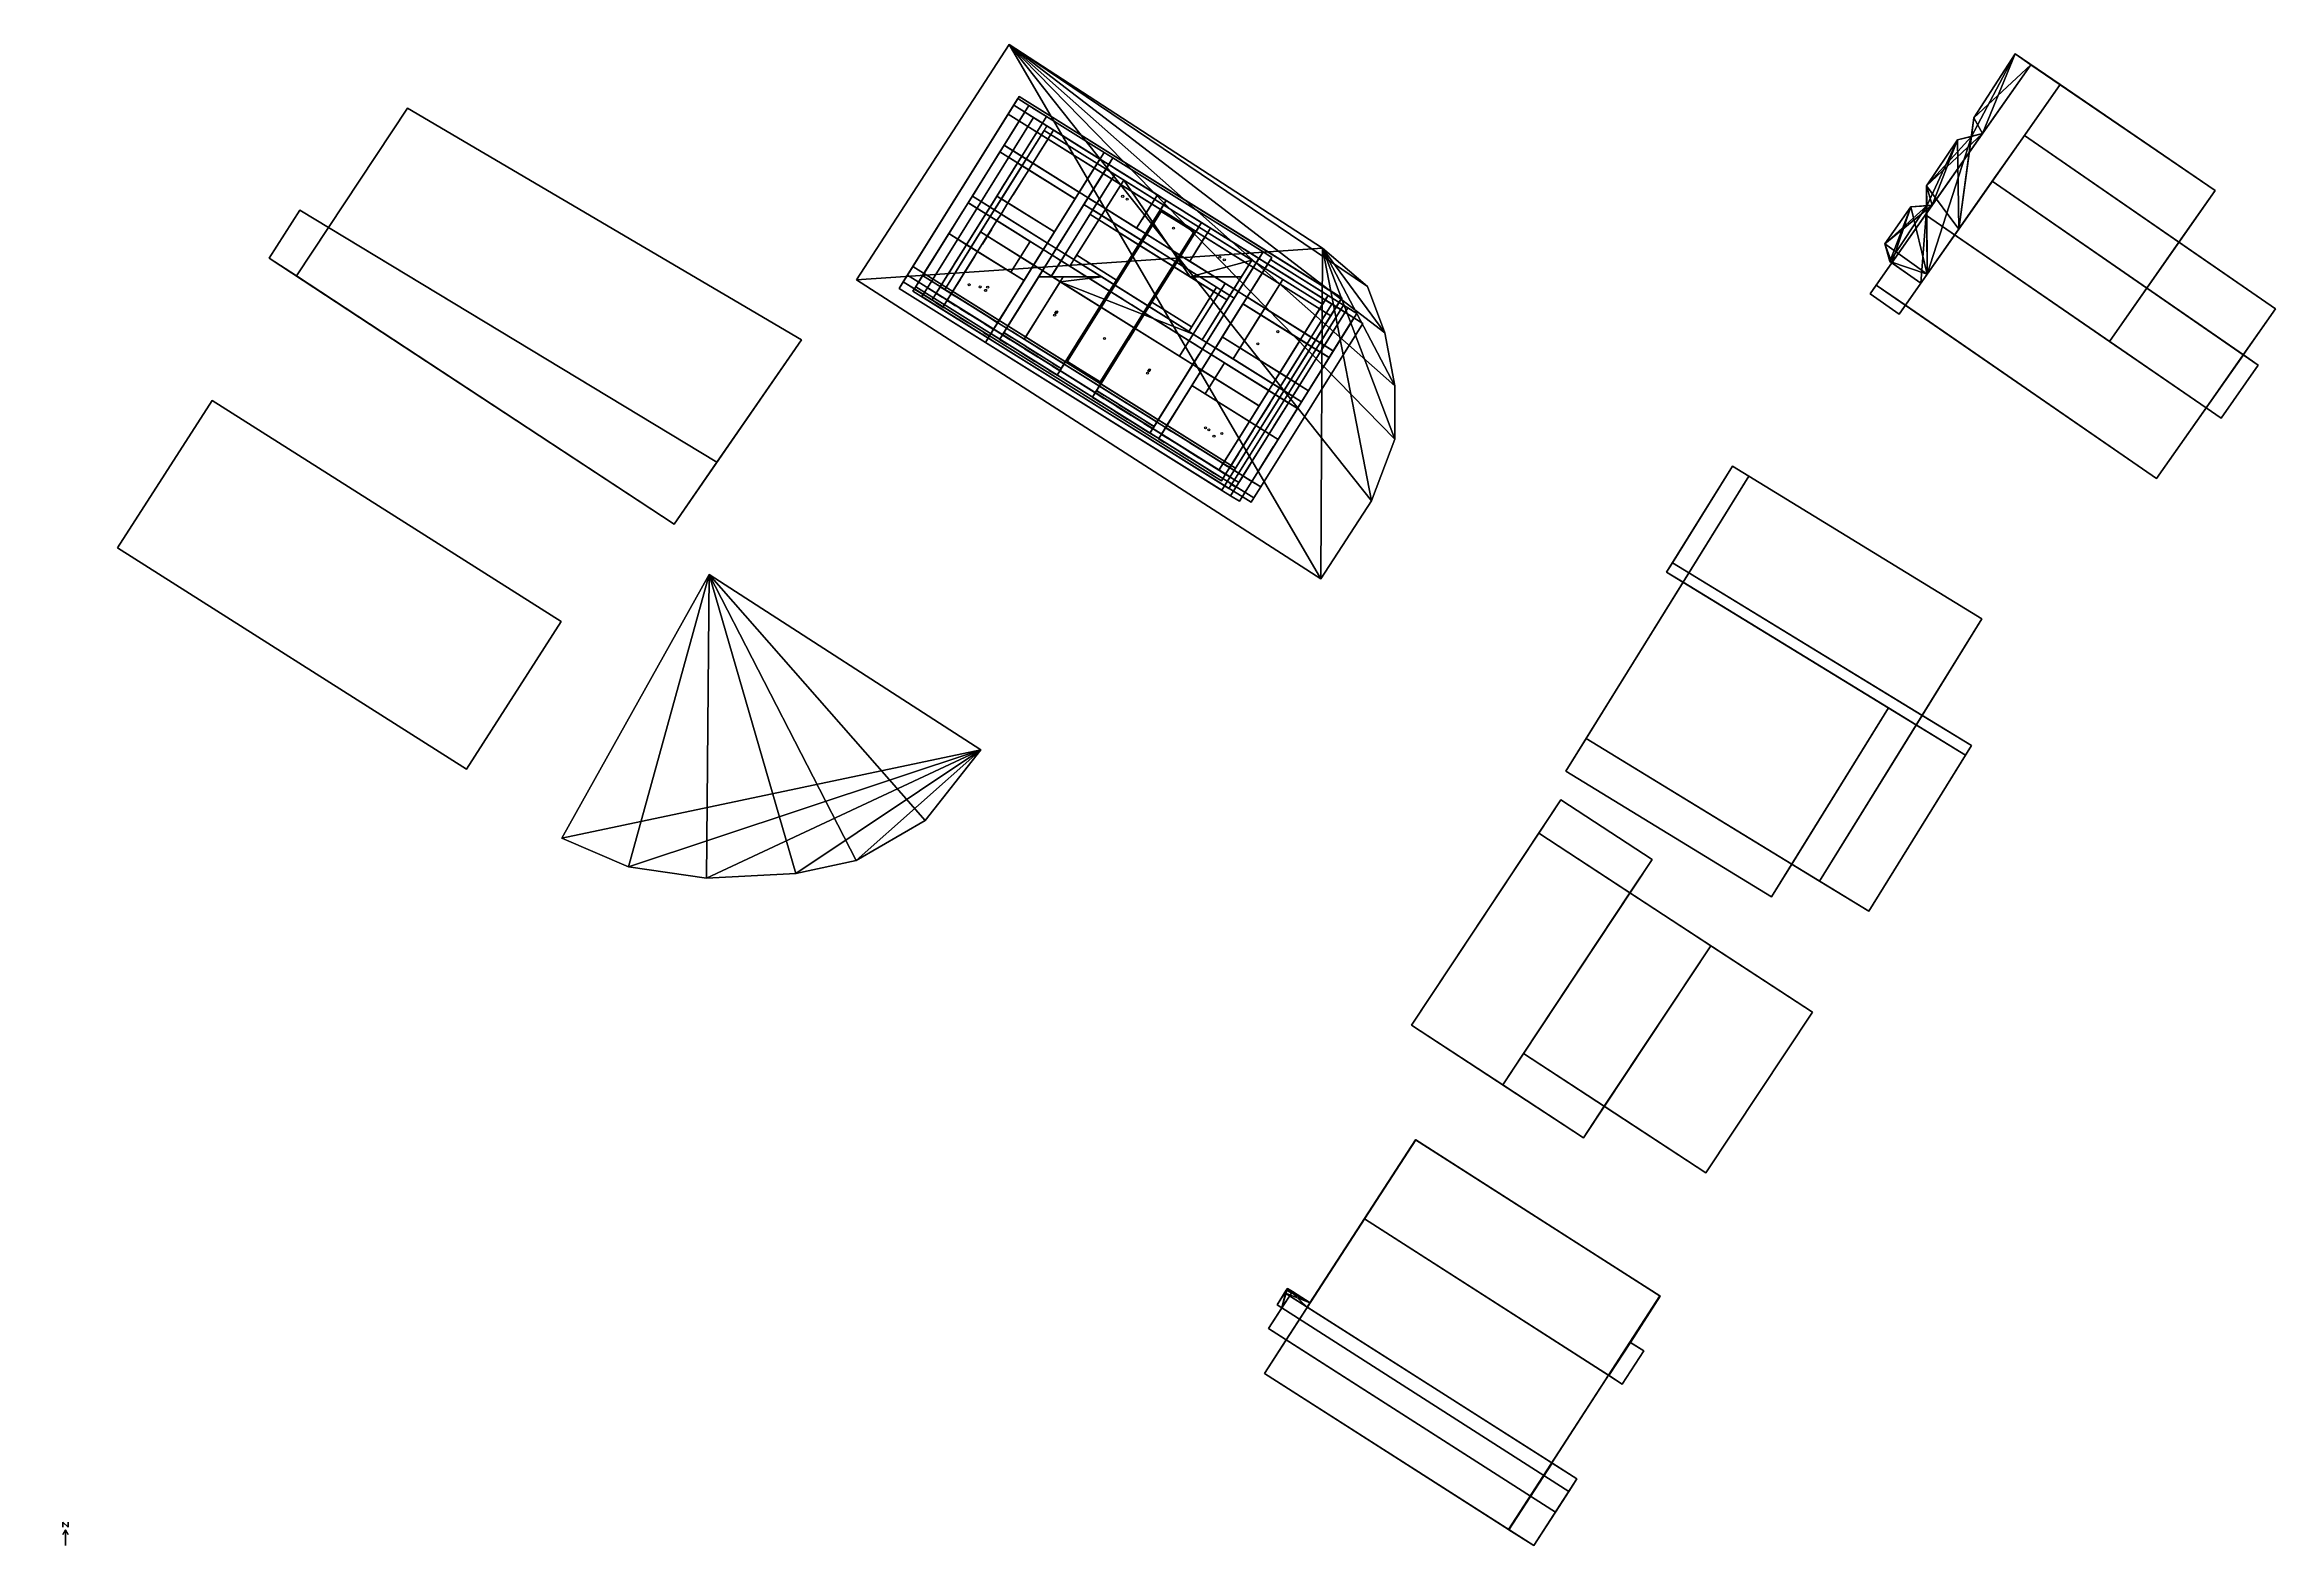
# Model space of a CAD drawing. Header units: metres. Extents: x -71 to 357, y -197 to 92.
import ezdxf

# ---------------------------------------------------------------- set-up
doc = ezdxf.new("R2010")
doc.units = ezdxf.units.M

msp = doc.modelspace()

# ---------------------------------------------------------------- linework, layer by layer
at = {"layer": '1', "color": 3}
for points in [[(-67.87071, -191.20663, 0.1), (-67.87071, -191.20663), (-67.87071, -192.20663), (-67.87071, -192.20663, 0.1)], [(-67.87071, -191.20663, 0.1), (-67.87071, -191.20663), (-66.87071, -192.20663), (-66.87071, -192.20663, 0.1)], [(-66.87071, -191.20663, 0.1), (-66.87071, -191.20663), (-66.87071, -192.20663), (-66.87071, -192.20663, 0.1)], [(-67.37071, -192.70663, 0.1), (-67.37071, -192.70663), (-67.87071, -193.57266), (-67.87071, -193.57266, 0.1)], [(-67.37071, -192.70663, 0.1), (-67.37071, -192.70663), (-67.37071, -195.70663), (-67.37071, -195.70663, 0.1)], [(-67.37071, -192.70663, 0.1), (-67.37071, -192.70663), (-66.87071, -193.57266), (-66.87071, -193.57266, 0.1)]]:
    msp.add_3dface(points, dxfattribs=at)
at = {"layer": '1FXACCEEORYROOM_ZONE1', "color": 43}
for points in [[(163.39937, 50.2373, 4), (163.39937, 50.2373), (159.42498, 43.87694), (159.42498, 43.87694, 4)], [(174.424, 43.34835, 4), (174.424, 43.34835), (163.39937, 50.2373), (163.39937, 50.2373, 4)], [(159.42498, 43.87694, 4), (159.42498, 43.87694), (170.4496, 36.98799), (170.4496, 36.98799, 4)], [(170.4496, 36.98799, 4), (170.4496, 36.98799), (174.424, 43.34835), (174.424, 43.34835, 4)]]:
    msp.add_3dface(points, dxfattribs=at)
at = {"layer": '1FXACCEEORYROOM_ZONE1', "color": 15}
msp.add_3dface([(163.39937, 50.2373, 4), (159.42498, 43.87694, 4), (170.4496, 36.98799, 4), (174.424, 43.34835, 4)], dxfattribs=at)
at = {"layer": '1FXACCEEORYROOM_ZONE1', "color": 8}
for points in [[(166.26331, 47.27223), (162.81717, 41.75726), (159.42498, 43.87694), (162.87112, 49.39191)], [(173.89574, 42.50296), (170.4496, 36.98799), (162.81717, 41.75726), (166.26331, 47.27223)], [(174.424, 43.34835), (173.89574, 42.50296), (162.87112, 49.39191), (163.39937, 50.2373)]]:
    msp.add_3dface(points, dxfattribs=at)
at = {"layer": '1FXACCESSORYROOM_ZONE1', "color": 43}
for points in [[(120.14892, 77.26318, 4), (120.14892, 77.26318), (116.17452, 70.90282), (116.17452, 70.90282, 4)], [(131.17354, 70.37423, 4), (131.17354, 70.37423), (120.14892, 77.26318), (120.14892, 77.26318, 4)], [(116.17452, 70.90282, 4), (116.17452, 70.90282), (127.19915, 64.01387), (127.19915, 64.01387, 4)], [(127.19915, 64.01387, 4), (127.19915, 64.01387), (131.17354, 70.37423), (131.17354, 70.37423, 4)]]:
    msp.add_3dface(points, dxfattribs=at)
at = {"layer": '1FXACCESSORYROOM_ZONE1', "color": 8}
for points in [[(120.99697, 76.73326), (117.02257, 70.3729), (116.17452, 70.90282), (120.14892, 77.26318)], [(130.64529, 69.52884), (127.19915, 64.01387), (117.02257, 70.3729), (120.46871, 75.88787)], [(131.17354, 70.37423), (130.64529, 69.52884), (120.46871, 75.88787), (120.99697, 76.73326)]]:
    msp.add_3dface(points, dxfattribs=at)
at = {"layer": '1FXACCESSORYROOM_ZONE1', "color": 15}
for points in [[(120.14892, 77.26318, 4), (116.17452, 70.90282, 4), (118.29464, 69.57802, 4), (122.26904, 75.93838, 4)], [(122.26904, 75.93838, 4), (118.29464, 69.57802, 4), (127.19915, 64.01387, 4), (131.17354, 70.37423, 4)]]:
    msp.add_3dface(points, dxfattribs=at)
at = {"layer": '1FXEXHIBITION_ZONE1', "color": 43}
for points in [[(152.53769, 32.85497, 4), (152.53769, 32.85497), (143.79402, 18.86218), (143.79402, 18.86218, 4)], [(163.56231, 25.96602, 4), (163.56231, 25.96602), (152.53769, 32.85497), (152.53769, 32.85497, 4)], [(154.81865, 11.97323, 4), (154.81865, 11.97323), (163.56231, 25.96602), (163.56231, 25.96602, 4)], [(143.79402, 18.86218, 4), (143.79402, 18.86218), (154.81865, 11.97323), (154.81865, 11.97323, 4)]]:
    msp.add_3dface(points, dxfattribs=at)
at = {"layer": '1FXEXHIBITION_ZONE1', "color": 15}
for points in [[(152.53769, 32.85497, 4), (148.82825, 26.91864, 4), (151.3724, 25.32888, 4), (155.08183, 31.26521, 4)], [(155.08183, 31.26521, 4), (151.3724, 25.32888, 4), (159.85288, 20.02969, 4), (163.56231, 25.96602, 4)], [(148.82825, 26.91864, 4), (143.79402, 18.86218, 4), (154.81865, 11.97323, 4), (159.85288, 20.02969, 4)]]:
    msp.add_3dface(points, dxfattribs=at)
at = {"layer": '1FXEXHIBITION_ZONE1', "color": 8}
for points in [[(163.56231, 25.96602), (161.7076, 22.99785), (150.68297, 29.8868), (152.53769, 32.85497)], [(161.7076, 22.99785), (154.81865, 11.97323), (143.79402, 18.86218), (150.68297, 29.8868)]]:
    msp.add_3dface(points, dxfattribs=at)
at = {"layer": '1FXEXHIBITION_ZONE1', "color": 143}
for points in [[(157.97368, 29.45819, 2.84339), (157.97368, 29.45819, 0.94), (152.84129, 32.66526, 0.94), (152.84129, 32.66526, 2.84339)], [(146.70822, 23.52588, 2.84859), (146.70822, 23.52588, 0.94), (143.98373, 19.16578, 0.94), (143.98373, 19.16578, 2.84859)], [(160.64811, 21.30232, 2.84859), (160.64811, 21.30232, 0.94), (163.3726, 25.66242, 0.94), (163.3726, 25.66242, 2.84859)], [(149.38266, 15.37001, 2.84339), (149.38266, 15.37001, 0.94), (154.51505, 12.16294, 0.94), (154.51505, 12.16294, 2.84339)]]:
    msp.add_3dface(points, dxfattribs=at)
at = {"layer": '1FXHALL_ZONE1', "color": 10}
msp.add_circle((132.053, 35.927, 0.9), 0.2, dxfattribs=at)
at = {"layer": '1FXHALL_ZONE1', "color": 43}
for points in [[(122.00796, 51.93207, 4), (122.00796, 51.93207), (113.26429, 37.93927), (113.26429, 37.93927, 4)], [(150.84159, 33.91481, 4), (150.84159, 33.91481), (122.00796, 51.93207), (122.00796, 51.93207, 4)], [(113.26429, 37.93927, 4), (113.26429, 37.93927), (142.09793, 19.92202), (142.09793, 19.92202, 4)], [(142.09793, 19.92202, 4), (142.09793, 19.92202), (150.84159, 33.91481), (150.84159, 33.91481, 4)]]:
    msp.add_3dface(points, dxfattribs=at)
at = {"layer": '1FXHALL_ZONE1', "color": 15}
for points in [[(122.00796, 51.93207, 4), (113.26429, 37.93927, 4), (124.28892, 31.05032, 4), (133.03258, 45.04312, 4)], [(133.03258, 45.04312, 4), (124.28892, 31.05032, 4), (131.0733, 26.81097, 4), (139.81697, 40.80376, 4)], [(139.81697, 40.80376, 4), (131.0733, 26.81097, 4), (142.09793, 19.92202, 4), (150.84159, 33.91481, 4)]]:
    msp.add_3dface(points, dxfattribs=at)
at = {"layer": '1FXHALL_ZONE1', "color": 8}
for points in [[(123.70405, 50.87223), (121.84934, 47.90406), (120.15324, 48.9639), (122.00796, 51.93207)], [(123.54543, 46.84422), (116.65648, 35.8196), (113.26429, 37.93927), (120.15324, 48.9639)], [(150.84159, 33.91481), (148.98688, 30.94664), (121.84934, 47.90406), (123.70405, 50.87223)], [(148.98688, 30.94664), (142.09793, 19.92202), (116.65648, 35.8196), (123.54543, 46.84422)]]:
    msp.add_3dface(points, dxfattribs=at)
at = {"layer": '1FXHALL_ZONE1', "color": 143}
for points in [[(121.35184, 50.88206, 3.26), (121.35184, 50.88206, 0.34), (119.56016, 48.01478, 0.34), (119.56016, 48.01478, 3.26)], [(126.1039, 49.37264, 3.26), (126.1039, 49.37264, 0.34), (123.09642, 51.25192, 0.34), (123.09642, 51.25192, 3.26)], [(130.83374, 46.4171, 3.26), (130.83374, 46.4171, 0.34), (127.82627, 48.29638, 0.34), (127.82627, 48.29638, 3.26)], [(118.53196, 46.36931, 3.26), (118.53196, 46.36931, 0.34), (116.74029, 43.50203, 0.34), (116.74029, 43.50203, 3.26)], [(135.56359, 43.46157, 3.26), (135.56359, 43.46157, 0.34), (132.55611, 45.34085, 0.34), (132.55611, 45.34085, 3.26)], [(115.71208, 41.85656, 3.26), (115.71208, 41.85656, 0.34), (113.92041, 38.98928, 0.34), (113.92041, 38.98928, 3.26)], [(140.29344, 40.50603, 3.26), (140.29344, 40.50603, 0.34), (137.28596, 42.38531, 0.34), (137.28596, 42.38531, 3.26)], [(145.02328, 37.55049, 3.26), (145.02328, 37.55049, 0.34), (142.01581, 39.42977, 0.34), (142.01581, 39.42977, 3.26)], [(114.35275, 37.25913, 3.26), (114.35275, 37.25913, 0.34), (117.36023, 35.37985, 0.34), (117.36023, 35.37985, 3.26)], [(119.0826, 34.30359, 3.26), (119.0826, 34.30359, 0.34), (122.09008, 32.42431, 0.34), (122.09008, 32.42431, 3.26)], [(149.75313, 34.59496, 3.26), (149.75313, 34.59496, 0.34), (146.74566, 36.47424, 0.34), (146.74566, 36.47424, 3.26)], [(123.81245, 31.34805, 3.26), (123.81245, 31.34805, 0.34), (126.81992, 29.46877, 0.34), (126.81992, 29.46877, 3.26)], [(148.3938, 29.99752, 3.26), (148.3938, 29.99752, 0.34), (150.18547, 32.8648, 0.34), (150.18547, 32.8648, 3.26)], [(128.54229, 28.39252, 3.26), (128.54229, 28.39252, 0.34), (131.54977, 26.51324, 0.34), (131.54977, 26.51324, 3.26)], [(145.57392, 25.48477, 3.26), (145.57392, 25.48477, 0.34), (147.3656, 28.35205, 0.34), (147.3656, 28.35205, 3.26)], [(133.27214, 25.43698, 3.26), (133.27214, 25.43698, 0.34), (136.27962, 23.5577, 0.34), (136.27962, 23.5577, 3.26)], [(138.00199, 22.48144, 3.26), (138.00199, 22.48144, 0.34), (141.00946, 20.60216, 0.34), (141.00946, 20.60216, 3.26)], [(142.75405, 20.97203, 3.26), (142.75405, 20.97203, 0.34), (144.54572, 23.83931, 0.34), (144.54572, 23.83931, 3.26)]]:
    msp.add_3dface(points, dxfattribs=at)
at = {"layer": '1FXLECTUREHALL_ZONE2', "color": 43}
for points in [[(109.28724, 59.88086, 4), (109.28724, 59.88086), (100.54357, 45.88806), (100.54357, 45.88806, 4)], [(120.31186, 52.9919, 4), (120.31186, 52.9919), (109.28724, 59.88086), (109.28724, 59.88086, 4)], [(111.56819, 38.99911, 4), (111.56819, 38.99911), (120.31186, 52.9919), (120.31186, 52.9919, 4)], [(100.54357, 45.88806, 4), (100.54357, 45.88806), (111.56819, 38.99911), (111.56819, 38.99911, 4)]]:
    msp.add_3dface(points, dxfattribs=at)
at = {"layer": '1FXLECTUREHALL_ZONE2', "color": 8}
for points in [[(110.13528, 59.35094), (101.39162, 45.35814), (100.54357, 45.88806), (109.28724, 59.88086)], [(118.45714, 50.02374), (111.56819, 38.99911), (101.39162, 45.35814), (108.28057, 56.38277)], [(120.31186, 52.9919), (118.45714, 50.02374), (108.28057, 56.38277), (110.13528, 59.35094)]]:
    msp.add_3dface(points, dxfattribs=at)
at = {"layer": '1FXLECTUREHALL_ZONE2', "color": 15}
for points in [[(109.28724, 59.88086, 4), (100.54357, 45.88806, 4), (102.66369, 44.56326, 4), (111.40736, 58.55606, 4)], [(111.40736, 58.55606, 4), (107.69792, 52.61972, 4), (114.05828, 48.64533, 4), (117.76772, 54.58166, 4)], [(107.69792, 52.61972, 4), (102.66369, 44.56326, 4), (111.56819, 38.99911, 4), (116.60243, 47.05557, 4)], [(117.76772, 54.58166, 4), (114.05828, 48.64533, 4), (116.60243, 47.05557, 4), (120.31186, 52.9919, 4)]]:
    msp.add_3dface(points, dxfattribs=at)
at = {"layer": '1FXLECTUREXRESTROOM_LECTURE', "color": 43}
for points in [[(115.37964, 69.63075, 4), (115.37964, 69.63075), (111.40691, 63.27305), (111.40691, 63.27305, 4)], [(126.40427, 62.7418, 4), (126.40427, 62.7418), (115.37964, 69.63075), (115.37964, 69.63075, 4)], [(111.40691, 63.27305, 4), (111.40691, 63.27305), (122.43154, 56.3841), (122.43154, 56.3841, 4)], [(122.43154, 56.3841, 4), (122.43154, 56.3841), (126.40427, 62.7418), (126.40427, 62.7418, 4)]]:
    msp.add_3dface(points, dxfattribs=at)
at = {"layer": '1FXLECTUREXRESTROOM_LECTURE', "color": 8}
for points in [[(116.22769, 69.10083), (112.25496, 62.74313), (111.40691, 63.27305), (115.37964, 69.63075)], [(126.40427, 62.7418), (122.43154, 56.3841), (112.25496, 62.74313), (116.22769, 69.10083)]]:
    msp.add_3dface(points, dxfattribs=at)
at = {"layer": '1FXLECTUREXRESTROOM_LECTURE', "color": 15}
for points in [[(115.37964, 69.63075, 4), (111.40691, 63.27305, 4), (113.52703, 61.94825, 4), (117.49977, 68.30595, 4)], [(117.49977, 68.30595, 4), (113.52703, 61.94825, 4), (122.43154, 56.3841, 4), (126.40427, 62.7418, 4)]]:
    msp.add_3dface(points, dxfattribs=at)
at = {"layer": '1FXLECTUREXRESTROOM_RESTROOM', "color": 43}
for points in [[(111.40691, 63.27305, 4), (111.40691, 63.27305), (110.08212, 61.15293), (110.08212, 61.15293, 4)], [(110.08212, 61.15293, 4), (110.08212, 61.15293), (121.10674, 54.26398), (121.10674, 54.26398, 4)], [(122.43154, 56.3841, 4), (122.43154, 56.3841), (111.40691, 63.27305), (111.40691, 63.27305, 4)], [(121.10674, 54.26398, 4), (121.10674, 54.26398), (122.43154, 56.3841), (122.43154, 56.3841, 4)]]:
    msp.add_3dface(points, dxfattribs=at)
at = {"layer": '1FXLECTUREXRESTROOM_RESTROOM', "color": 8}
for points in [[(112.25496, 62.74313), (110.93016, 60.62301), (110.08212, 61.15293), (111.40691, 63.27305)], [(122.43154, 56.3841), (121.10674, 54.26398), (110.93016, 60.62301), (112.25496, 62.74313)]]:
    msp.add_3dface(points, dxfattribs=at)
at = {"layer": '1FXLECTUREXRESTROOM_RESTROOM', "color": 15}
for points in [[(111.40691, 63.27305, 4), (110.08212, 61.15293, 4), (112.20224, 59.82813, 4), (113.52703, 61.94825, 4)], [(113.52703, 61.94825, 4), (112.20224, 59.82813, 4), (121.10674, 54.26398, 4), (122.43154, 56.3841, 4)]]:
    msp.add_3dface(points, dxfattribs=at)
at = {"layer": '1FXOFFICE_ZONE1', "color": 10}
msp.add_circle((145.299, 57.126, 0.9), 0.2, dxfattribs=at)
at = {"layer": '1FXOFFICE_ZONE1', "color": 43}
for points in [[(132.86964, 69.31439, 4), (132.86964, 69.31439), (128.89525, 62.95403), (128.89525, 62.95403, 4)], [(161.70328, 51.29714, 4), (161.70328, 51.29714), (132.86964, 69.31439), (132.86964, 69.31439, 4)], [(128.89525, 62.95403, 4), (128.89525, 62.95403), (157.72888, 44.93677), (157.72888, 44.93677, 4)], [(157.72888, 44.93677, 4), (157.72888, 44.93677), (161.70328, 51.29714), (161.70328, 51.29714, 4)]]:
    msp.add_3dface(points, dxfattribs=at)
at = {"layer": '1FXOFFICE_ZONE1', "color": 15}
for points in [[(132.86964, 69.31439, 4), (128.89525, 62.95403, 4), (139.91987, 56.06508, 4), (143.89427, 62.42544, 4)], [(143.89427, 62.42544, 4), (139.91987, 56.06508, 4), (146.70426, 51.82572, 4), (150.67865, 58.18609, 4)], [(150.67865, 58.18609, 4), (146.70426, 51.82572, 4), (157.72888, 44.93677, 4), (161.70328, 51.29714, 4)]]:
    msp.add_3dface(points, dxfattribs=at)
at = {"layer": '1FXOFFICE_ZONE1', "color": 143}
for points in [[(132.67993, 69.01079, 2.84125), (132.67993, 69.01079, 0.94), (129.08496, 63.25763, 0.94), (129.08496, 63.25763, 2.84125)], [(137.75044, 66.26453, 2.84619), (137.75044, 66.26453, 0.94), (133.17324, 69.12468, 0.94), (133.17324, 69.12468, 2.84619)], [(142.48029, 63.30899, 2.84619), (142.48029, 63.30899, 0.94), (137.90309, 66.16914, 0.94), (137.90309, 66.16914, 2.84619)], [(129.19885, 62.76432, 2.84619), (129.19885, 62.76432, 0.94), (133.77604, 59.90417, 0.94), (133.77604, 59.90417, 2.84619)], [(147.21013, 60.35346, 2.84619), (147.21013, 60.35346, 0.94), (142.63293, 63.21361, 0.94), (142.63293, 63.21361, 2.84619)], [(151.93998, 57.39792, 2.84619), (151.93998, 57.39792, 0.94), (147.36278, 60.25807, 0.94), (147.36278, 60.25807, 2.84619)], [(133.92869, 59.80878, 2.84619), (133.92869, 59.80878, 0.94), (138.50589, 56.94863, 0.94), (138.50589, 56.94863, 2.84619)], [(138.65854, 56.85325, 2.84619), (138.65854, 56.85325, 0.94), (143.23574, 53.99309, 0.94), (143.23574, 53.99309, 2.84619)], [(156.66983, 54.44238, 2.84619), (156.66983, 54.44238, 0.94), (152.09263, 57.30253, 0.94), (152.09263, 57.30253, 2.84619)], [(143.38839, 53.89771, 2.84619), (143.38839, 53.89771, 0.94), (147.96559, 51.03756, 0.94), (147.96559, 51.03756, 2.84619)], [(161.39967, 51.48685, 2.84619), (161.39967, 51.48685, 0.94), (156.82248, 54.347, 0.94), (156.82248, 54.347, 2.84619)], [(148.11823, 50.94217, 2.84619), (148.11823, 50.94217, 0.94), (152.69543, 48.08202, 0.94), (152.69543, 48.08202, 2.84619)], [(152.84808, 47.98664, 2.84619), (152.84808, 47.98664, 0.94), (157.42528, 45.12649, 0.94), (157.42528, 45.12649, 2.84619)], [(157.91859, 45.24038, 2.84125), (157.91859, 45.24038, 0.94), (161.51356, 50.99353, 0.94), (161.51356, 50.99353, 2.84125)]]:
    msp.add_3dface(points, dxfattribs=at)
at = {"layer": '1FXOFFICE_ZONE1', "color": 8}
for points in [[(161.70328, 51.29714), (161.17502, 50.45175), (132.34138, 68.469), (132.86964, 69.31439)], [(134.03748, 67.40917), (130.59134, 61.89419), (128.89525, 62.95403), (132.34138, 68.469)], [(160.32697, 50.98167), (156.88083, 45.46669), (130.59134, 61.89419), (134.03748, 67.40917)], [(161.17502, 50.45175), (157.72888, 44.93677), (156.88083, 45.46669), (160.32697, 50.98167)]]:
    msp.add_3dface(points, dxfattribs=at)
at = {"layer": '1FXRECEPTION_ZONE1', "color": 10}
msp.add_circle((161.494, 34.921, 0.9), 0.2, dxfattribs=at)
at = {"layer": '1FXRECEPTION_ZONE1', "color": 43}
for points in [[(158.6301, 42.60486, 4), (158.6301, 42.60486), (153.33257, 34.12704), (153.33257, 34.12704, 4)], [(169.65472, 35.71591, 4), (169.65472, 35.71591), (158.6301, 42.60486), (158.6301, 42.60486, 4)], [(164.35719, 27.23809, 4), (164.35719, 27.23809), (169.65472, 35.71591), (169.65472, 35.71591, 4)], [(153.33257, 34.12704, 4), (153.33257, 34.12704), (164.35719, 27.23809), (164.35719, 27.23809, 4)]]:
    msp.add_3dface(points, dxfattribs=at)
at = {"layer": '1FXRECEPTION_ZONE1', "color": 8}
for points in [[(162.02229, 40.48519), (156.72476, 32.00737), (153.33257, 34.12704), (158.6301, 42.60486)], [(169.65472, 35.71591), (164.35719, 27.23809), (156.72476, 32.00737), (162.02229, 40.48519)]]:
    msp.add_3dface(points, dxfattribs=at)
at = {"layer": '1FXRECEPTION_ZONE1', "color": 143}
for points in [[(158.44039, 42.30126, 2.83291), (158.44039, 42.30126, 0.94), (153.52228, 34.43065, 0.94), (153.52228, 34.43065, 2.83291)], [(164.06609, 39.20808, 2.84339), (164.06609, 39.20808, 0.94), (158.9337, 42.41515, 0.94), (158.9337, 42.41515, 2.84339)], [(169.35112, 35.90562, 2.84339), (169.35112, 35.90562, 0.94), (164.21873, 39.1127, 0.94), (164.21873, 39.1127, 2.84339)], [(164.5469, 27.5417, 2.83291), (164.5469, 27.5417, 0.94), (169.46501, 35.41231, 0.94), (169.46501, 35.41231, 2.83291)], [(153.63617, 33.93733, 2.84339), (153.63617, 33.93733, 0.94), (158.76856, 30.73026, 0.94), (158.76856, 30.73026, 2.84339)], [(158.92121, 30.63488, 2.84339), (158.92121, 30.63488, 0.94), (164.05359, 27.42781, 0.94), (164.05359, 27.42781, 2.84339)]]:
    msp.add_3dface(points, dxfattribs=at)
at = {"layer": '1FXRECEPTION_ZONE1', "color": 15}
for points in [[(158.6301, 42.60486, 4), (154.65737, 36.24716, 4), (165.68199, 29.35821, 4), (169.65472, 35.71591, 4)], [(154.65737, 36.24716, 4), (153.33257, 34.12704, 4), (164.35719, 27.23809, 4), (165.68199, 29.35821, 4)]]:
    msp.add_3dface(points, dxfattribs=at)
at = {"layer": '1FXSERVICEROOM_ZONE1', "color": 43}
for points in [[(139.12499, 54.79301, 4), (139.12499, 54.79301), (133.82746, 46.31519), (133.82746, 46.31519, 4)], [(145.90938, 50.55365, 4), (145.90938, 50.55365), (139.12499, 54.79301), (139.12499, 54.79301, 4)], [(140.61185, 42.07583, 4), (140.61185, 42.07583), (145.90938, 50.55365), (145.90938, 50.55365, 4)], [(133.82746, 46.31519, 4), (133.82746, 46.31519), (140.61185, 42.07583), (140.61185, 42.07583, 4)]]:
    msp.add_3dface(points, dxfattribs=at)
at = {"layer": '1FXSERVICEROOM_ZONE1', "color": 15}
msp.add_3dface([(139.12499, 54.79301, 4), (133.82746, 46.31519, 4), (140.61185, 42.07583, 4), (145.90938, 50.55365, 4)], dxfattribs=at)
at = {"layer": '1FXSERVICEROOM_ZONE1', "color": 8}
for points in [[(145.38112, 49.70827), (140.61185, 42.07583), (133.82746, 46.31519), (138.59674, 53.94762)], [(145.90938, 50.55365), (145.38112, 49.70827), (138.59674, 53.94762), (139.12499, 54.79301)]]:
    msp.add_3dface(points, dxfattribs=at)
at = {"layer": '2FXFFCXC1XDYLGHT_OFFICE', "color": 10}
msp.add_circle((140.56, 29.727, 4.9), 0.2, dxfattribs=at)
at = {"layer": '2FXFFCXC1XDYLGHT_OFFICE', "color": 43}
for points in [[(139.81697, 40.80376, 8), (139.81697, 40.80376, 4), (130.27842, 25.5389, 4), (130.27842, 25.5389, 8)], [(150.84159, 33.91481, 8), (150.84159, 33.91481, 4), (139.81697, 40.80376, 4), (139.81697, 40.80376, 8)], [(141.30305, 18.64995, 8), (141.30305, 18.64995, 4), (150.84159, 33.91481, 4), (150.84159, 33.91481, 8)], [(130.27842, 25.5389, 8), (130.27842, 25.5389, 4), (141.30305, 18.64995, 4), (141.30305, 18.64995, 8)]]:
    msp.add_3dface(points, dxfattribs=at)
at = {"layer": '2FXFFCXC1XDYLGHT_OFFICE', "color": 15}
for points in [[(139.81697, 40.80376, 8), (130.54338, 25.96292, 8), (141.56801, 19.07397, 8), (150.84159, 33.91481, 8)], [(130.54338, 25.96292, 8), (130.27842, 25.5389, 8), (141.30305, 18.64995, 8), (141.56801, 19.07397, 8)]]:
    msp.add_3dface(points, dxfattribs=at)
at = {"layer": '2FXFFCXC1XDYLGHT_OFFICE', "color": 8}
for points in [[(150.84159, 33.91481, 4), (142.09793, 19.92202, 4), (131.0733, 26.81097, 4), (139.81697, 40.80376, 4)], [(142.09793, 19.92202, 4), (141.30305, 18.64995, 4), (130.27842, 25.5389, 4), (131.0733, 26.81097, 4)]]:
    msp.add_3dface(points, dxfattribs=at)
at = {"layer": '2FXFFCXC1XDYLGHT_OFFICE', "color": 143}
for points in [[(139.62726, 40.50016, 7.43635), (139.62726, 40.50016, 4.34), (136.63781, 35.71604, 4.34), (136.63781, 35.71604, 7.43635)], [(145.25296, 37.40698, 7.43342), (145.25296, 37.40698, 4.34), (140.12057, 40.61405, 4.34), (140.12057, 40.61405, 7.43342)], [(136.54242, 35.56339, 7.43635), (136.54242, 35.56339, 4.34), (133.55297, 30.77927, 4.34), (133.55297, 30.77927, 7.43635)], [(150.53799, 34.10452, 7.43342), (150.53799, 34.10452, 4.34), (145.40561, 37.31159, 4.34), (145.40561, 37.31159, 7.43342)], [(133.45758, 30.62662, 7.43635), (133.45758, 30.62662, 4.34), (130.46813, 25.8425, 4.34), (130.46813, 25.8425, 7.43635)], [(147.66243, 28.82709, 7.43635), (147.66243, 28.82709, 4.34), (150.65188, 33.61121, 4.34), (150.65188, 33.61121, 7.43635)], [(144.57759, 23.89032, 7.43635), (144.57759, 23.89032, 4.34), (147.56705, 28.67444, 4.34), (147.56705, 28.67444, 7.43635)], [(131.46312, 24.79861, 7.26), (131.46312, 24.79861, 4.34), (134.83331, 22.69269, 4.34), (134.83331, 22.69269, 7.26)], [(136.74816, 21.49616, 7.26), (136.74816, 21.49616, 4.34), (140.11834, 19.39023, 4.34), (140.11834, 19.39023, 7.26)], [(141.49276, 18.95355, 7.43635), (141.49276, 18.95355, 4.34), (144.48221, 23.73767, 4.34), (144.48221, 23.73767, 7.43635)]]:
    msp.add_3dface(points, dxfattribs=at)
at = {"layer": '2FXLAB1_ZONE1', "color": 43}
for points in [[(163.39937, 50.2373, 8), (163.39937, 50.2373, 4), (159.42498, 43.87694, 4), (159.42498, 43.87694, 8)], [(175.69607, 42.55347, 8), (175.69607, 42.55347, 4), (163.39937, 50.2373, 4), (163.39937, 50.2373, 8)], [(159.42498, 43.87694, 8), (159.42498, 43.87694, 4), (171.72167, 36.19311, 4), (171.72167, 36.19311, 8)], [(171.72167, 36.19311, 8), (171.72167, 36.19311, 4), (175.69607, 42.55347, 4), (175.69607, 42.55347, 8)]]:
    msp.add_3dface(points, dxfattribs=at)
at = {"layer": '2FXLAB1_ZONE1', "color": 8}
for points in [[(174.424, 43.34835, 4), (170.4496, 36.98799, 4), (159.42498, 43.87694, 4), (163.39937, 50.2373, 4)], [(175.69607, 42.55347, 4), (171.72167, 36.19311, 4), (170.4496, 36.98799, 4), (174.424, 43.34835, 4)]]:
    msp.add_3dface(points, dxfattribs=at)
at = {"layer": '2FXLAB1_ZONE1', "color": 15}
msp.add_3dface([(163.39937, 50.2373, 8), (159.42498, 43.87694, 8), (171.72167, 36.19311, 8), (175.69607, 42.55347, 8)], dxfattribs=at)
at = {"layer": '2FXLAB1_ZONE1', "color": 143}
for points in [[(162.35185, 48.56091, 6.36), (162.35185, 48.56091, 4.94), (160.4725, 45.55332, 4.94), (160.4725, 45.55332, 6.36)], [(168.86413, 46.82253, 6.36), (168.86413, 46.82253, 4.94), (164.31023, 49.66813, 4.94), (164.31023, 49.66813, 6.36)], [(159.68194, 43.71637, 7.03164), (159.68194, 43.71637, 5.61646), (171.46472, 36.35367, 5.61646), (171.46472, 36.35367, 7.03164)], [(172.7692, 37.86949, 6.36), (172.7692, 37.86949, 4.94), (174.64855, 40.87708, 4.94), (174.64855, 40.87708, 6.36)]]:
    msp.add_3dface(points, dxfattribs=at)
at = {"layer": '2FXLAB_ZONE1', "color": 43}
for points in [[(122.26904, 75.93838, 8), (122.26904, 75.93838, 4), (118.29464, 69.57802, 4), (118.29464, 69.57802, 8)], [(131.17354, 70.37423, 8), (131.17354, 70.37423, 4), (122.26904, 75.93838, 4), (122.26904, 75.93838, 8)], [(118.29464, 69.57802, 8), (118.29464, 69.57802, 4), (127.19915, 64.01387, 4), (127.19915, 64.01387, 8)], [(127.19915, 64.01387, 8), (127.19915, 64.01387, 4), (131.17354, 70.37423, 4), (131.17354, 70.37423, 8)]]:
    msp.add_3dface(points, dxfattribs=at)
at = {"layer": '2FXLAB_ZONE1', "color": 8}
msp.add_3dface([(131.17354, 70.37423, 4), (127.19915, 64.01387, 4), (118.29464, 69.57802, 4), (122.26904, 75.93838, 4)], dxfattribs=at)
at = {"layer": '2FXLAB_ZONE1', "color": 15}
msp.add_3dface([(122.26904, 75.93838, 8), (118.29464, 69.57802, 8), (127.19915, 64.01387, 8), (131.17354, 70.37423, 8)], dxfattribs=at)
at = {"layer": '2FXLAB_ZONE1', "color": 143}
for points in [[(121.22152, 74.26199, 6.36), (121.22152, 74.26199, 4.94), (119.34217, 71.25441, 4.94), (119.34217, 71.25441, 6.36)], [(129.98616, 71.11619, 6.36), (129.98616, 71.11619, 4.94), (123.45642, 75.19642, 4.94), (123.45642, 75.19642, 6.36)], [(118.5516, 69.41745, 7.07399), (118.5516, 69.41745, 5.65015), (126.94219, 64.17443, 5.65015), (126.94219, 64.17443, 7.07399)]]:
    msp.add_3dface(points, dxfattribs=at)
at = {"layer": '2FXLABXRESTROOM1_LAB', "color": 43}
for points in [[(158.6301, 42.60486, 8), (158.6301, 42.60486, 4), (154.65737, 36.24716, 4), (154.65737, 36.24716, 8)], [(170.9268, 34.92103, 8), (170.9268, 34.92103, 4), (158.6301, 42.60486, 4), (158.6301, 42.60486, 8)], [(154.65737, 36.24716, 8), (154.65737, 36.24716, 4), (166.95406, 28.56334, 4), (166.95406, 28.56334, 8)], [(166.95406, 28.56334, 8), (166.95406, 28.56334, 4), (170.9268, 34.92103, 4), (170.9268, 34.92103, 8)]]:
    msp.add_3dface(points, dxfattribs=at)
at = {"layer": '2FXLABXRESTROOM1_LAB', "color": 8}
for points in [[(169.65472, 35.71591, 4), (165.68199, 29.35821, 4), (154.65737, 36.24716, 4), (158.6301, 42.60486, 4)], [(170.9268, 34.92103, 4), (166.95406, 28.56334, 4), (165.68199, 29.35821, 4), (169.65472, 35.71591, 4)]]:
    msp.add_3dface(points, dxfattribs=at)
at = {"layer": '2FXLABXRESTROOM1_LAB', "color": 15}
msp.add_3dface([(158.6301, 42.60486, 8), (154.65737, 36.24717, 8), (166.95406, 28.56334, 8), (170.9268, 34.92103, 8)], dxfattribs=at)
at = {"layer": '2FXLABXRESTROOM1_LAB', "color": 143}
for points in [[(170.66984, 35.0816, 7.09257), (170.66984, 35.0816, 5.65), (158.88706, 42.4443, 5.65), (158.88706, 42.4443, 7.09257)], [(167.4323, 29.32868, 6.36), (167.4323, 29.32868, 4.94), (170.34893, 33.99626, 4.94), (170.34893, 33.99626, 6.36)]]:
    msp.add_3dface(points, dxfattribs=at)
at = {"layer": '2FXLABXRESTROOM1_RESTROOM', "color": 15}
msp.add_3dface([(154.65737, 36.24717, 8), (153.33257, 34.12704, 8), (165.62927, 26.44322, 8), (166.95406, 28.56334, 8)], dxfattribs=at)
at = {"layer": '2FXLABXRESTROOM1_RESTROOM', "color": 43}
for points in [[(154.65737, 36.24716, 8), (154.65737, 36.24716, 4), (153.33257, 34.12704, 4), (153.33257, 34.12704, 8)], [(166.95406, 28.56334, 8), (166.95406, 28.56334, 4), (154.65737, 36.24716, 4), (154.65737, 36.24716, 8)], [(153.33257, 34.12704, 8), (153.33257, 34.12704, 4), (165.62927, 26.44322, 4), (165.62927, 26.44322, 8)], [(165.62927, 26.44322, 8), (165.62927, 26.44322, 4), (166.95406, 28.56334, 4), (166.95406, 28.56334, 8)]]:
    msp.add_3dface(points, dxfattribs=at)
at = {"layer": '2FXLABXRESTROOM1_RESTROOM', "color": 8}
for points in [[(165.68199, 29.35821, 4), (164.35719, 27.23809, 4), (153.33257, 34.12704, 4), (154.65737, 36.24716, 4)], [(166.95406, 28.56334, 4), (165.62927, 26.44322, 4), (164.35719, 27.23809, 4), (165.68199, 29.35821, 4)]]:
    msp.add_3dface(points, dxfattribs=at)
at = {"layer": '2FXLABXRESTROOM_LAB', "color": 43}
for points in [[(117.49977, 68.30595, 8), (117.49977, 68.30595, 4), (113.52703, 61.94825, 4), (113.52703, 61.94825, 8)], [(126.40427, 62.7418, 8), (126.40427, 62.7418, 4), (117.49977, 68.30595, 4), (117.49977, 68.30595, 8)], [(113.52703, 61.94825, 8), (113.52703, 61.94825, 4), (122.43154, 56.3841, 4), (122.43154, 56.3841, 8)], [(122.43154, 56.3841, 8), (122.43154, 56.3841, 4), (126.40427, 62.7418, 4), (126.40427, 62.7418, 8)]]:
    msp.add_3dface(points, dxfattribs=at)
at = {"layer": '2FXLABXRESTROOM_LAB', "color": 8}
msp.add_3dface([(126.40427, 62.7418, 4), (122.43154, 56.3841, 4), (113.52703, 61.94825, 4), (117.49977, 68.30595, 4)], dxfattribs=at)
at = {"layer": '2FXLABXRESTROOM_LAB', "color": 15}
msp.add_3dface([(117.49977, 68.30595, 8), (113.52703, 61.94825, 8), (122.43154, 56.3841, 8), (126.40427, 62.7418, 8)], dxfattribs=at)
at = {"layer": '2FXLABXRESTROOM_LAB', "color": 143}
for points in [[(116.42873, 66.59194, 6.36), (116.42873, 66.59194, 4.94), (114.49844, 63.50283, 4.94), (114.49844, 63.50283, 6.36)], [(126.14731, 62.90236, 7.07741), (126.14731, 62.90236, 5.64325), (117.75672, 68.14538, 5.64325), (117.75672, 68.14538, 7.07741)]]:
    msp.add_3dface(points, dxfattribs=at)
at = {"layer": '2FXLABXRESTROOM_RESTROOM', "color": 43}
for points in [[(113.52703, 61.94825, 8), (113.52703, 61.94825, 4), (112.20224, 59.82813, 4), (112.20224, 59.82813, 8)], [(122.43154, 56.3841, 8), (122.43154, 56.3841, 4), (113.52703, 61.94825, 4), (113.52703, 61.94825, 8)], [(112.20224, 59.82813, 8), (112.20224, 59.82813, 4), (121.10674, 54.26398, 4), (121.10674, 54.26398, 8)], [(121.10674, 54.26398, 8), (121.10674, 54.26398, 4), (122.43154, 56.3841, 4), (122.43154, 56.3841, 8)]]:
    msp.add_3dface(points, dxfattribs=at)
at = {"layer": '2FXLABXRESTROOM_RESTROOM', "color": 8}
msp.add_3dface([(122.43154, 56.3841, 4), (121.10674, 54.26398, 4), (112.20224, 59.82813, 4), (113.52703, 61.94825, 4)], dxfattribs=at)
at = {"layer": '2FXLABXRESTROOM_RESTROOM', "color": 15}
msp.add_3dface([(113.52703, 61.94825, 8), (112.20224, 59.82813, 8), (121.10674, 54.26398, 8), (122.43154, 56.3841, 8)], dxfattribs=at)
at = {"layer": '2FXMEETINGROOM1_ZONE1', "color": 10}
msp.add_circle((154.204, 51.561, 4.9), 0.2, dxfattribs=at)
at = {"layer": '2FXMEETINGROOM1_ZONE1', "color": 43}
for points in [[(150.67865, 58.18609, 8), (150.67865, 58.18609, 4), (146.70426, 51.82572, 4), (146.70426, 51.82572, 8)], [(161.70328, 51.29714, 8), (161.70328, 51.29714, 4), (150.67865, 58.18609, 4), (150.67865, 58.18609, 8)], [(146.70426, 51.82572, 8), (146.70426, 51.82572, 4), (157.72888, 44.93677, 4), (157.72888, 44.93677, 8)], [(157.72888, 44.93677, 8), (157.72888, 44.93677, 4), (161.70328, 51.29714, 4), (161.70328, 51.29714, 8)]]:
    msp.add_3dface(points, dxfattribs=at)
at = {"layer": '2FXMEETINGROOM1_ZONE1', "color": 8}
msp.add_3dface([(161.70328, 51.29714, 4), (157.72888, 44.93677, 4), (146.70426, 51.82572, 4), (150.67865, 58.18609, 4)], dxfattribs=at)
at = {"layer": '2FXMEETINGROOM1_ZONE1', "color": 15}
msp.add_3dface([(150.67865, 58.18609, 8), (146.70426, 51.82572, 8), (157.72888, 44.93677, 8), (161.70328, 51.29714, 8)], dxfattribs=at)
at = {"layer": '2FXMEETINGROOM1_ZONE1', "color": 143}
for points in [[(149.63113, 56.5097, 7.26), (149.63113, 56.5097, 4.34), (147.75178, 53.50211, 4.34), (147.75178, 53.50211, 7.26)], [(155.23354, 55.33988, 7.26), (155.23354, 55.33988, 4.34), (151.86335, 57.4458, 4.34), (151.86335, 57.4458, 7.26)], [(160.51857, 52.03742, 7.26), (160.51857, 52.03742, 4.34), (157.14839, 54.14334, 4.34), (157.14839, 54.14334, 7.26)], [(147.88896, 51.08544, 7.26), (147.88896, 51.08544, 4.34), (151.25914, 48.97952, 4.34), (151.25914, 48.97952, 7.26)], [(153.17399, 47.78298, 7.26), (153.17399, 47.78298, 4.34), (156.54418, 45.67706, 4.34), (156.54418, 45.67706, 7.26)], [(158.53619, 46.22873, 7.26), (158.53619, 46.22873, 4.34), (160.89597, 50.00518, 4.34), (160.89597, 50.00518, 7.26)]]:
    msp.add_3dface(points, dxfattribs=at)
at = {"layer": '2FXMEETINGROOM_ZONE1', "color": 10}
msp.add_circle((136.395, 62.69, 4.9), 0.2, dxfattribs=at)
at = {"layer": '2FXMEETINGROOM_ZONE1', "color": 43}
for points in [[(132.86964, 69.31439, 8), (132.86964, 69.31439, 4), (128.89525, 62.95403, 4), (128.89525, 62.95403, 8)], [(143.89427, 62.42544, 8), (143.89427, 62.42544, 4), (132.86964, 69.31439, 4), (132.86964, 69.31439, 8)], [(128.89525, 62.95403, 8), (128.89525, 62.95403, 4), (139.91987, 56.06508, 4), (139.91987, 56.06508, 8)], [(139.91987, 56.06508, 8), (139.91987, 56.06508, 4), (143.89427, 62.42544, 4), (143.89427, 62.42544, 8)]]:
    msp.add_3dface(points, dxfattribs=at)
at = {"layer": '2FXMEETINGROOM_ZONE1', "color": 8}
msp.add_3dface([(143.89427, 62.42544, 4), (139.91987, 56.06508, 4), (128.89525, 62.95403, 4), (132.86964, 69.31439, 4)], dxfattribs=at)
at = {"layer": '2FXMEETINGROOM_ZONE1', "color": 15}
msp.add_3dface([(132.86964, 69.31439, 8), (128.89525, 62.95403, 8), (139.91987, 56.06508, 8), (143.89427, 62.42544, 8)], dxfattribs=at)
at = {"layer": '2FXMEETINGROOM_ZONE1', "color": 143}
for points in [[(137.42453, 66.46818, 7.26), (137.42453, 66.46818, 4.34), (134.05434, 68.57411, 4.34), (134.05434, 68.57411, 7.26)], [(132.06233, 68.02243, 7.26), (132.06233, 68.02243, 4.34), (129.70255, 64.24599, 4.34), (129.70255, 64.24599, 7.26)], [(142.70956, 63.16572, 7.26), (142.70956, 63.16572, 4.34), (139.33938, 65.27165, 4.34), (139.33938, 65.27165, 7.26)], [(130.07995, 62.21375, 7.26), (130.07995, 62.21375, 4.34), (133.45013, 60.10782, 4.34), (133.45013, 60.10782, 7.26)], [(140.96739, 57.74147, 7.26), (140.96739, 57.74147, 4.34), (142.84674, 60.74905, 4.34), (142.84674, 60.74905, 7.26)], [(135.36498, 58.91129, 7.26), (135.36498, 58.91129, 4.34), (138.73517, 56.80536, 4.34), (138.73517, 56.80536, 7.26)]]:
    msp.add_3dface(points, dxfattribs=at)
at = {"layer": '2FXOFFICEXAC_OFFICE', "color": 10}
msp.add_circle((122.751, 40.855, 4.9), 0.2, dxfattribs=at)
at = {"layer": '2FXOFFICEXAC_OFFICE', "color": 43}
for points in [[(122.00796, 51.93207, 8), (122.00796, 51.93207, 4), (112.46941, 36.6672, 4), (112.46941, 36.6672, 8)], [(133.03258, 45.04312, 8), (133.03258, 45.04312, 4), (122.00796, 51.93207, 4), (122.00796, 51.93207, 8)], [(123.49404, 29.77825, 8), (123.49404, 29.77825, 4), (133.03258, 45.04312, 4), (133.03258, 45.04312, 8)], [(112.46941, 36.6672, 8), (112.46941, 36.6672, 4), (123.49404, 29.77825, 4), (123.49404, 29.77825, 8)]]:
    msp.add_3dface(points, dxfattribs=at)
at = {"layer": '2FXOFFICEXAC_OFFICE', "color": 15}
for points in [[(122.00796, 51.93207, 8), (112.73437, 37.09122, 8), (123.759, 30.20227, 8), (133.03258, 45.04312, 8)], [(112.73437, 37.09122, 8), (112.46941, 36.6672, 8), (123.49404, 29.77825, 8), (123.759, 30.20227, 8)]]:
    msp.add_3dface(points, dxfattribs=at)
at = {"layer": '2FXOFFICEXAC_OFFICE', "color": 8}
for points in [[(133.03258, 45.04312, 4), (124.28892, 31.05032, 4), (113.26429, 37.93927, 4), (122.00796, 51.93207, 4)], [(124.28892, 31.05032, 4), (123.49404, 29.77825, 4), (112.46941, 36.6672, 4), (113.26429, 37.93927, 4)]]:
    msp.add_3dface(points, dxfattribs=at)
at = {"layer": '2FXOFFICEXAC_OFFICE', "color": 143}
for points in [[(121.81825, 51.62846, 7.43635), (121.81825, 51.62846, 4.34), (118.8288, 46.84434, 4.34), (118.8288, 46.84434, 7.43635)], [(127.44395, 48.53528, 7.43342), (127.44395, 48.53528, 4.34), (122.31156, 51.74236, 4.34), (122.31156, 51.74236, 7.43342)], [(132.72898, 45.23283, 7.43342), (132.72898, 45.23283, 4.34), (127.5966, 48.4399, 4.34), (127.5966, 48.4399, 7.43342)], [(118.73341, 46.69169, 7.43635), (118.73341, 46.69169, 4.34), (115.74396, 41.90757, 4.34), (115.74396, 41.90757, 7.43635)], [(129.85342, 39.95539, 7.43635), (129.85342, 39.95539, 4.34), (132.84287, 44.73951, 4.34), (132.84287, 44.73951, 7.43635)], [(115.64857, 41.75492, 7.43635), (115.64857, 41.75492, 4.34), (112.65912, 36.9708, 4.34), (112.65912, 36.9708, 7.43635)], [(126.76858, 35.01862, 7.43635), (126.76858, 35.01862, 4.34), (129.75804, 39.80274, 4.34), (129.75804, 39.80274, 7.43635)], [(113.65411, 35.92692, 7.26), (113.65411, 35.92692, 4.34), (117.0243, 33.82099, 4.34), (117.0243, 33.82099, 7.26)], [(123.68375, 30.08185, 7.43635), (123.68375, 30.08185, 4.34), (126.6732, 34.86597, 4.34), (126.6732, 34.86597, 7.43635)], [(118.93915, 32.62446, 7.26), (118.93915, 32.62446, 4.34), (122.30933, 30.51853, 4.34), (122.30933, 30.51853, 7.26)]]:
    msp.add_3dface(points, dxfattribs=at)
at = {"layer": '2FXOFFICEXLAB_AC', "color": 43}
for points in [[(117.76772, 54.58166, 8), (117.76772, 54.58166, 4), (114.05828, 48.64533, 4), (114.05828, 48.64533, 8)], [(116.60243, 47.05557, 8), (116.60243, 47.05557, 4), (120.31186, 52.9919, 4), (120.31186, 52.9919, 8)], [(120.31186, 52.9919, 8), (120.31186, 52.9919, 4), (117.76772, 54.58166, 4), (117.76772, 54.58166, 8)], [(114.05828, 48.64533, 8), (114.05828, 48.64533, 4), (116.60243, 47.05557, 4), (116.60243, 47.05557, 8)]]:
    msp.add_3dface(points, dxfattribs=at)
at = {"layer": '2FXOFFICEXLAB_AC', "color": 8}
msp.add_3dface([(120.31186, 52.9919, 4), (116.60243, 47.05557, 4), (114.05828, 48.64533, 4), (117.76772, 54.58166, 4)], dxfattribs=at)
at = {"layer": '2FXOFFICEXLAB_AC', "color": 15}
msp.add_3dface([(117.76772, 54.58166, 8), (114.05828, 48.64533, 8), (116.60243, 47.05557, 8), (120.31186, 52.9919, 8)], dxfattribs=at)
at = {"layer": '2FXOFFICEXLAB_LAB', "color": 43}
for points in [[(111.40736, 58.55606, 8), (111.40736, 58.55606, 4), (107.69792, 52.61972, 4), (107.69792, 52.61972, 8)], [(117.76772, 54.58166, 8), (117.76772, 54.58166, 4), (111.40736, 58.55606, 4), (111.40736, 58.55606, 8)], [(107.69792, 52.61972, 8), (107.69792, 52.61972, 4), (114.05828, 48.64533, 4), (114.05828, 48.64533, 8)], [(114.05828, 48.64533, 8), (114.05828, 48.64533, 4), (117.76772, 54.58166, 4), (117.76772, 54.58166, 8)]]:
    msp.add_3dface(points, dxfattribs=at)
at = {"layer": '2FXOFFICEXLAB_LAB', "color": 8}
msp.add_3dface([(117.76772, 54.58166, 4), (114.05828, 48.64533, 4), (107.69792, 52.61972, 4), (111.40736, 58.55606, 4)], dxfattribs=at)
at = {"layer": '2FXOFFICEXLAB_LAB', "color": 15}
msp.add_3dface([(111.40736, 58.55606, 8), (107.69792, 52.61972, 8), (114.05828, 48.64533, 8), (117.76772, 54.58166, 8)], dxfattribs=at)
at = {"layer": '2FXOFFICEXLAB_LAB', "color": 143}
for points in [[(110.39951, 56.94317, 6.36), (110.39951, 56.94317, 4.94), (108.60614, 54.07317, 4.94), (108.60614, 54.07317, 6.36)], [(117.67019, 54.6426, 7.04334), (117.67019, 54.6426, 5.62575), (111.66432, 58.39549, 5.62575), (111.66432, 58.39549, 7.04334)]]:
    msp.add_3dface(points, dxfattribs=at)
at = {"layer": '2FXOFFICEXLAB_OFFICE', "color": 10}
msp.add_circle((109.236, 45.173, 4.9), 0.2, dxfattribs=at)
at = {"layer": '2FXOFFICEXLAB_OFFICE', "color": 43}
for points in [[(107.69792, 52.61972, 8), (107.69792, 52.61972, 4), (101.86881, 43.29119, 4), (101.86881, 43.29119, 8)], [(114.05828, 48.64533, 8), (114.05828, 48.64533, 4), (107.69792, 52.61972, 4), (107.69792, 52.61972, 8)], [(116.60243, 47.05557, 8), (116.60243, 47.05557, 4), (114.05828, 48.64533, 4), (114.05828, 48.64533, 8)], [(101.86881, 43.29119, 8), (101.86881, 43.29119, 4), (110.77332, 37.72704, 4), (110.77332, 37.72704, 8)], [(110.77332, 37.72704, 8), (110.77332, 37.72704, 4), (116.60243, 47.05557, 4), (116.60243, 47.05557, 8)]]:
    msp.add_3dface(points, dxfattribs=at)
at = {"layer": '2FXOFFICEXLAB_OFFICE', "color": 8}
for points in [[(116.60243, 47.05557, 4), (111.56819, 38.99911, 4), (102.66369, 44.56326, 4), (107.69792, 52.61972, 4)], [(111.56819, 38.99911, 4), (110.77332, 37.72704, 4), (101.86881, 43.29119, 4), (102.66369, 44.56326, 4)]]:
    msp.add_3dface(points, dxfattribs=at)
at = {"layer": '2FXOFFICEXLAB_OFFICE', "color": 15}
for points in [[(107.69792, 52.61972, 8), (102.66369, 44.56326, 8), (111.56819, 38.99911, 8), (116.60243, 47.05557, 8)], [(102.66369, 44.56326, 8), (101.86881, 43.29119, 8), (110.77332, 37.72704, 8), (111.56819, 38.99911, 8)]]:
    msp.add_3dface(points, dxfattribs=at)
at = {"layer": '2FXOFFICEXLAB_OFFICE', "color": 143}
for points in [[(107.14128, 51.72891, 7.26), (107.14128, 51.72891, 4.34), (105.34743, 48.85814, 4.34), (105.34743, 48.85814, 7.26)], [(104.31893, 47.21221, 7.26), (104.31893, 47.21221, 4.34), (102.52508, 44.34144, 4.34), (102.52508, 44.34144, 7.26)], [(114.25193, 43.29399, 7.26), (114.25193, 43.29399, 4.34), (116.04579, 46.16476, 4.34), (116.04579, 46.16476, 7.26)], [(103.60599, 42.20568, 7.26), (103.60599, 42.20568, 4.34), (109.03613, 38.81255, 4.34), (109.03613, 38.81255, 7.26)], [(111.42958, 38.77728, 7.26), (111.42958, 38.77728, 4.34), (113.22344, 41.64805, 4.34), (113.22344, 41.64805, 7.26)]]:
    msp.add_3dface(points, dxfattribs=at)
at = {"layer": '2FXOFFICEXLABQ1_AC', "color": 43}
for points in [[(152.53769, 32.85497, 8), (152.53769, 32.85497, 4), (148.82825, 26.91864, 4), (148.82825, 26.91864, 8)], [(151.3724, 25.32888, 8), (151.3724, 25.32888, 4), (155.08183, 31.26521, 4), (155.08183, 31.26521, 8)], [(155.08183, 31.26521, 8), (155.08183, 31.26521, 4), (152.53769, 32.85497, 4), (152.53769, 32.85497, 8)], [(148.82825, 26.91864, 8), (148.82825, 26.91864, 4), (151.3724, 25.32888, 4), (151.3724, 25.32888, 8)]]:
    msp.add_3dface(points, dxfattribs=at)
at = {"layer": '2FXOFFICEXLABQ1_AC', "color": 8}
msp.add_3dface([(155.08183, 31.26521, 4), (151.3724, 25.32888, 4), (148.82825, 26.91864, 4), (152.53769, 32.85497, 4)], dxfattribs=at)
at = {"layer": '2FXOFFICEXLABQ1_AC', "color": 15}
msp.add_3dface([(152.53769, 32.85497, 8), (148.82825, 26.91864, 8), (151.3724, 25.32888, 8), (155.08183, 31.26521, 8)], dxfattribs=at)
at = {"layer": '2FXOFFICEXLABQ1_LAB', "color": 43}
for points in [[(155.08183, 31.26521, 8), (155.08183, 31.26521, 4), (151.3724, 25.32888, 4), (151.3724, 25.32888, 8)], [(164.83439, 25.17114, 8), (164.83439, 25.17114, 4), (155.08183, 31.26521, 4), (155.08183, 31.26521, 8)], [(151.3724, 25.32888, 8), (151.3724, 25.32888, 4), (161.12495, 19.23481, 4), (161.12495, 19.23481, 8)], [(161.12495, 19.23481, 8), (161.12495, 19.23481, 4), (164.83439, 25.17114, 4), (164.83439, 25.17114, 8)]]:
    msp.add_3dface(points, dxfattribs=at)
at = {"layer": '2FXOFFICEXLABQ1_LAB', "color": 8}
for points in [[(163.56231, 25.96602, 4), (159.85288, 20.02969, 4), (151.3724, 25.32888, 4), (155.08183, 31.26521, 4)], [(164.83439, 25.17114, 4), (161.12495, 19.23481, 4), (159.85288, 20.02969, 4), (163.56231, 25.96602, 4)]]:
    msp.add_3dface(points, dxfattribs=at)
at = {"layer": '2FXOFFICEXLABQ1_LAB', "color": 15}
msp.add_3dface([(155.08183, 31.26521, 8), (151.3724, 25.32888, 8), (161.12495, 19.23481, 8), (164.83439, 25.17114, 8)], dxfattribs=at)
at = {"layer": '2FXOFFICEXLABQ1_LAB', "color": 143}
for points in [[(155.26022, 31.15375, 7.06093), (155.26022, 31.15375, 5.64527), (155.18106, 31.20321, 5.64527), (155.18106, 31.20321, 7.06093)], [(164.57573, 25.33277, 7.06093), (164.57573, 25.33277, 5.64527), (155.33146, 31.10923, 5.64527), (155.33146, 31.10923, 7.06093)], [(162.03317, 20.68826, 6.36), (162.03317, 20.68826, 4.94), (163.82654, 23.55826, 4.94), (163.82654, 23.55826, 6.36)]]:
    msp.add_3dface(points, dxfattribs=at)
at = {"layer": '2FXOFFICEXLABQ1_OFFICE', "color": 10}
msp.add_circle((152.062, 18.412, 4.9), 0.2, dxfattribs=at)
at = {"layer": '2FXOFFICEXLABQ1_OFFICE', "color": 43}
for points in [[(148.82825, 26.91864, 8), (148.82825, 26.91864, 4), (142.99914, 17.59011, 4), (142.99914, 17.59011, 8)], [(151.3724, 25.32888, 8), (151.3724, 25.32888, 4), (148.82825, 26.91864, 4), (148.82825, 26.91864, 8)], [(161.12495, 19.23481, 8), (161.12495, 19.23481, 4), (151.3724, 25.32888, 4), (151.3724, 25.32888, 8)], [(142.99914, 17.59011, 8), (142.99914, 17.59011, 4), (155.29584, 9.90628, 4), (155.29584, 9.90628, 8)], [(155.29584, 9.90628, 8), (155.29584, 9.90628, 4), (161.12495, 19.23481, 4), (161.12495, 19.23481, 8)]]:
    msp.add_3dface(points, dxfattribs=at)
at = {"layer": '2FXOFFICEXLABQ1_OFFICE', "color": 8}
for points in [[(159.85288, 20.02969, 4), (154.81865, 11.97323, 4), (143.79402, 18.86218, 4), (148.82825, 26.91864, 4)], [(154.81865, 11.97323, 4), (154.02377, 10.70116, 4), (142.99914, 17.59011, 4), (143.79402, 18.86218, 4)], [(161.12495, 19.23481, 4), (155.29584, 9.90628, 4), (154.02377, 10.70116, 4), (159.85288, 20.02969, 4)]]:
    msp.add_3dface(points, dxfattribs=at)
at = {"layer": '2FXOFFICEXLABQ1_OFFICE', "color": 15}
for points in [[(148.82825, 26.91864, 8), (143.79402, 18.86218, 8), (156.09072, 11.17835, 8), (161.12495, 19.23481, 8)], [(143.79402, 18.86218, 8), (142.99914, 17.59011, 8), (155.29584, 9.90628, 8), (156.09072, 11.17835, 8)]]:
    msp.add_3dface(points, dxfattribs=at)
at = {"layer": '2FXOFFICEXLABQ1_OFFICE', "color": 143}
for points in [[(148.27161, 26.02783, 7.26), (148.27161, 26.02783, 4.34), (146.47776, 23.15706, 4.34), (146.47776, 23.15706, 7.26)], [(145.44926, 21.51112, 7.26), (145.44926, 21.51112, 4.34), (143.65541, 18.64035, 4.34), (143.65541, 18.64035, 7.26)], [(158.77446, 15.47323, 7.26), (158.77446, 15.47323, 4.34), (160.56831, 18.344, 4.34), (160.56831, 18.344, 7.26)], [(144.29515, 16.78027, 7.26), (144.29515, 16.78027, 4.34), (148.07876, 14.41601, 4.34), (148.07876, 14.41601, 7.26)], [(150.21622, 13.08037, 7.26), (150.21622, 13.08037, 4.34), (153.99983, 10.71611, 4.34), (153.99983, 10.71611, 7.26)], [(155.95211, 10.95652, 7.26), (155.95211, 10.95652, 4.34), (157.74596, 13.82729, 4.34), (157.74596, 13.82729, 7.26)]]:
    msp.add_3dface(points, dxfattribs=at)
at = {"layer": '3FXFFCXCXDYLGHTNG_OFFICE', "color": 10}
msp.add_circle((140.692, 29.939, 8.9), 0.2, dxfattribs=at)
at = {"layer": '3FXFFCXCXDYLGHTNG_OFFICE', "color": 43}
for points in [[(139.81697, 40.80376, 12), (139.81697, 40.80376, 8), (130.54338, 25.96292, 8), (130.54338, 25.96292, 12)], [(150.84159, 33.91481, 12), (150.84159, 33.91481, 8), (139.81697, 40.80376, 8), (139.81697, 40.80376, 12)], [(141.56801, 19.07397, 12), (141.56801, 19.07397, 8), (150.84159, 33.91481, 8), (150.84159, 33.91481, 12)], [(130.54338, 25.96292, 12), (130.54338, 25.96292, 8), (141.56801, 19.07397, 8), (141.56801, 19.07397, 12)]]:
    msp.add_3dface(points, dxfattribs=at)
at = {"layer": '3FXFFCXCXDYLGHTNG_OFFICE', "color": 8}
msp.add_3dface([(150.84159, 33.91481, 8), (141.56801, 19.07397, 8), (130.54338, 25.96292, 8), (139.81697, 40.80376, 8)], dxfattribs=at)
at = {"layer": '3FXFFCXCXDYLGHTNG_OFFICE', "color": 15}
msp.add_3dface([(139.81697, 40.80376, 12), (130.54338, 25.96292, 12), (141.56801, 19.07397, 12), (150.84159, 33.91481, 12)], dxfattribs=at)
at = {"layer": '3FXFFCXCXDYLGHTNG_OFFICE', "color": 143}
for points in [[(139.51971, 40.32805, 11.26), (139.51971, 40.32805, 8.34), (136.83367, 36.02949, 8.34), (136.83367, 36.02949, 11.26)], [(145.25296, 37.40698, 11.43342), (145.25296, 37.40698, 8.34), (140.12057, 40.61405, 8.34), (140.12057, 40.61405, 11.43342)], [(136.5232, 35.53263, 11.26), (136.5232, 35.53263, 8.34), (133.83715, 31.23406, 8.34), (133.83715, 31.23406, 11.26)], [(150.53799, 34.10452, 11.43342), (150.53799, 34.10452, 8.34), (145.40561, 37.31159, 8.34), (145.40561, 37.31159, 11.43342)], [(133.52668, 30.7372, 11.26), (133.52668, 30.7372, 8.34), (130.84064, 26.43863, 8.34), (130.84064, 26.43863, 11.26)], [(147.75075, 28.96843, 11.43804), (147.75075, 28.96843, 8.34), (150.65188, 33.61121, 8.34), (150.65188, 33.61121, 11.43804)], [(144.75423, 24.173, 11.43804), (144.75423, 24.173, 8.34), (147.65537, 28.81578, 8.34), (147.65537, 28.81578, 11.43804)], [(132.07189, 25.0078, 11.26), (132.07189, 25.0078, 8.34), (134.75447, 23.33154, 8.34), (134.75447, 23.33154, 11.26)], [(137.35692, 21.70535, 11.26), (137.35692, 21.70535, 8.34), (140.0395, 20.02909, 8.34), (140.0395, 20.02909, 11.26)], [(141.75772, 19.37757, 11.43804), (141.75772, 19.37757, 8.34), (144.65885, 24.02035, 8.34), (144.65885, 24.02035, 11.43804)]]:
    msp.add_3dface(points, dxfattribs=at)
at = {"layer": '3FXLAB1_ZONE1', "color": 43}
for points in [[(163.39937, 50.2373, 12), (163.39937, 50.2373, 8), (159.42498, 43.87694, 8), (159.42498, 43.87694, 12)], [(179.93631, 39.90387, 12), (179.93631, 39.90387, 8), (163.39937, 50.2373, 8), (163.39937, 50.2373, 12)], [(159.42498, 43.87694, 12), (159.42498, 43.87694, 8), (175.96191, 33.54351, 8), (175.96191, 33.54351, 12)], [(175.96191, 33.54351, 12), (175.96191, 33.54351, 8), (179.93631, 39.90387, 8), (179.93631, 39.90387, 12)]]:
    msp.add_3dface(points, dxfattribs=at)
at = {"layer": '3FXLAB1_ZONE1', "color": 8}
for points in [[(175.69607, 42.55347, 8), (171.72167, 36.19311, 8), (159.42498, 43.87694, 8), (163.39937, 50.2373, 8)], [(179.93631, 39.90387, 8), (175.96191, 33.54351, 8), (171.72167, 36.19311, 8), (175.69607, 42.55347, 8)]]:
    msp.add_3dface(points, dxfattribs=at)
at = {"layer": '3FXLAB1_ZONE1', "color": 15}
for points in [[(163.39937, 50.2373, 12), (159.42498, 43.87694, 12), (173.41777, 35.13327, 12), (177.39216, 41.49363, 12)], [(177.39216, 41.49363, 12), (173.41777, 35.13327, 12), (175.96191, 33.54351, 12), (179.93631, 39.90387, 12)]]:
    msp.add_3dface(points, dxfattribs=at)
at = {"layer": '3FXLAB1_ZONE1', "color": 143}
for points in [[(168.36494, 47.13447, 10.36), (168.36494, 47.13447, 8.94), (164.24916, 49.70629, 8.94), (164.24916, 49.70629, 10.36)], [(159.68194, 43.71637, 11.05468), (159.68194, 43.71637, 9.64393), (175.70496, 33.70408, 9.64393), (175.70496, 33.70408, 11.05468)], [(177.00944, 35.2199, 10.36), (177.00944, 35.2199, 8.94), (178.88879, 38.22748, 8.94), (178.88879, 38.22748, 10.36)]]:
    msp.add_3dface(points, dxfattribs=at)
at = {"layer": '3FXLAB_ZONE1', "color": 43}
for points in [[(122.26904, 75.93838, 12), (122.26904, 75.93838, 8), (118.29464, 69.57802, 8), (118.29464, 69.57802, 12)], [(131.17354, 70.37423, 12), (131.17354, 70.37423, 8), (122.26904, 75.93838, 8), (122.26904, 75.93838, 12)], [(118.29464, 69.57802, 12), (118.29464, 69.57802, 8), (127.19915, 64.01387, 8), (127.19915, 64.01387, 12)], [(127.19915, 64.01387, 12), (127.19915, 64.01387, 8), (131.17354, 70.37423, 8), (131.17354, 70.37423, 12)]]:
    msp.add_3dface(points, dxfattribs=at)
at = {"layer": '3FXLAB_ZONE1', "color": 8}
msp.add_3dface([(131.17354, 70.37423, 8), (127.19915, 64.01387, 8), (118.29464, 69.57802, 8), (122.26904, 75.93838, 8)], dxfattribs=at)
at = {"layer": '3FXLAB_ZONE1', "color": 15}
msp.add_3dface([(122.26904, 75.93838, 12), (118.29464, 69.57802, 12), (127.19915, 64.01387, 12), (131.17354, 70.37423, 12)], dxfattribs=at)
at = {"layer": '3FXLAB_ZONE1', "color": 143}
for points in [[(121.22152, 74.26199, 10.36), (121.22152, 74.26199, 8.94), (119.34217, 71.25441, 8.94), (119.34217, 71.25441, 10.36)], [(129.98616, 71.11619, 10.36), (129.98616, 71.11619, 8.94), (123.45642, 75.19642, 8.94), (123.45642, 75.19642, 10.36)], [(118.5516, 69.41745, 11.07866), (118.5516, 69.41745, 9.65003), (126.94219, 64.17443, 9.65003), (126.94219, 64.17443, 11.07866)]]:
    msp.add_3dface(points, dxfattribs=at)
at = {"layer": '3FXLABXRESTROOM1_LAB', "color": 43}
for points in [[(158.6301, 42.60486, 12), (158.6301, 42.60486, 8), (154.65737, 36.24716, 8), (154.65737, 36.24716, 12)], [(175.16704, 32.27144, 12), (175.16704, 32.27144, 8), (158.6301, 42.60486, 8), (158.6301, 42.60486, 12)], [(154.65737, 36.24716, 12), (154.65737, 36.24716, 8), (171.1943, 25.91374, 8), (171.1943, 25.91374, 12)], [(171.1943, 25.91374, 12), (171.1943, 25.91374, 8), (175.16704, 32.27144, 8), (175.16704, 32.27144, 12)]]:
    msp.add_3dface(points, dxfattribs=at)
at = {"layer": '3FXLABXRESTROOM1_LAB', "color": 8}
for points in [[(170.9268, 34.92103, 8), (166.95406, 28.56334, 8), (154.65737, 36.24717, 8), (158.6301, 42.60486, 8)], [(175.16704, 32.27144, 8), (171.1943, 25.91374, 8), (166.95406, 28.56334, 8), (170.9268, 34.92103, 8)]]:
    msp.add_3dface(points, dxfattribs=at)
at = {"layer": '3FXLABXRESTROOM1_LAB', "color": 15}
for points in [[(158.6301, 42.60486, 12), (154.65737, 36.24717, 12), (166.95406, 28.56334, 12), (170.9268, 34.92103, 12)], [(170.9268, 34.92103, 12), (166.95406, 28.56334, 12), (171.1943, 25.91374, 12), (175.16704, 32.27144, 12)]]:
    msp.add_3dface(points, dxfattribs=at)
at = {"layer": '3FXLABXRESTROOM1_LAB', "color": 143}
for points in [[(174.91008, 32.432, 11.05092), (174.91008, 32.432, 9.63092), (158.88706, 42.4443, 9.63092), (158.88706, 42.4443, 11.05092)], [(171.67254, 26.67908, 10.36), (171.67254, 26.67908, 8.94), (174.58917, 31.34666, 8.94), (174.58917, 31.34666, 10.36)]]:
    msp.add_3dface(points, dxfattribs=at)
at = {"layer": '3FXLABXRESTROOM1_RESTROOM', "color": 8}
for points in [[(166.95406, 28.56334, 8), (165.62927, 26.44322, 8), (153.33257, 34.12704, 8), (154.65737, 36.24717, 8)], [(171.1943, 25.91374, 8), (169.86951, 23.79362, 8), (165.62927, 26.44322, 8), (166.95406, 28.56334, 8)]]:
    msp.add_3dface(points, dxfattribs=at)
at = {"layer": '3FXLABXRESTROOM1_RESTROOM', "color": 15}
for points in [[(154.65737, 36.24717, 12), (153.33257, 34.12704, 12), (165.62927, 26.44322, 12), (166.95406, 28.56334, 12)], [(166.95406, 28.56334, 12), (165.62927, 26.44322, 12), (169.86951, 23.79362, 12), (171.1943, 25.91374, 12)]]:
    msp.add_3dface(points, dxfattribs=at)
at = {"layer": '3FXLABXRESTROOM1_RESTROOM', "color": 43}
for points in [[(154.65737, 36.24716, 12), (154.65737, 36.24716, 8), (153.33257, 34.12704, 8), (153.33257, 34.12704, 12)], [(171.1943, 25.91374, 12), (171.1943, 25.91374, 8), (154.65737, 36.24716, 8), (154.65737, 36.24716, 12)], [(153.33257, 34.12704, 12), (153.33257, 34.12704, 8), (169.86951, 23.79362, 8), (169.86951, 23.79362, 12)], [(169.86951, 23.79362, 12), (169.86951, 23.79362, 8), (171.1943, 25.91374, 8), (171.1943, 25.91374, 12)]]:
    msp.add_3dface(points, dxfattribs=at)
at = {"layer": '3FXLABXRESTROOM_LAB', "color": 43}
for points in [[(117.49977, 68.30595, 12), (117.49977, 68.30595, 8), (113.52703, 61.94825, 8), (113.52703, 61.94825, 12)], [(126.40427, 62.7418, 12), (126.40427, 62.7418, 8), (117.49977, 68.30595, 8), (117.49977, 68.30595, 12)], [(113.52703, 61.94825, 12), (113.52703, 61.94825, 8), (122.43154, 56.3841, 8), (122.43154, 56.3841, 12)], [(122.43154, 56.3841, 12), (122.43154, 56.3841, 8), (126.40427, 62.7418, 8), (126.40427, 62.7418, 12)]]:
    msp.add_3dface(points, dxfattribs=at)
at = {"layer": '3FXLABXRESTROOM_LAB', "color": 8}
msp.add_3dface([(126.40427, 62.7418, 8), (122.43154, 56.3841, 8), (113.52703, 61.94825, 8), (117.49977, 68.30595, 8)], dxfattribs=at)
at = {"layer": '3FXLABXRESTROOM_LAB', "color": 15}
msp.add_3dface([(117.49977, 68.30595, 12), (113.52703, 61.94825, 12), (122.43154, 56.3841, 12), (126.40427, 62.7418, 12)], dxfattribs=at)
at = {"layer": '3FXLABXRESTROOM_LAB', "color": 143}
for points in [[(116.42873, 66.59194, 10.36), (116.42873, 66.59194, 8.94), (114.49844, 63.50283, 8.94), (114.49844, 63.50283, 10.36)], [(126.14731, 62.90236, 11.05979), (126.14731, 62.90236, 9.62672), (117.75672, 68.14538, 9.62672), (117.75672, 68.14538, 11.05979)], [(123.40295, 57.93868, 10.36), (123.40295, 57.93868, 8.94), (125.33324, 61.02778, 8.94), (125.33324, 61.02778, 10.36)]]:
    msp.add_3dface(points, dxfattribs=at)
at = {"layer": '3FXLABXRESTROOM_RESTROOM', "color": 43}
for points in [[(113.52703, 61.94825, 12), (113.52703, 61.94825, 8), (112.20224, 59.82813, 8), (112.20224, 59.82813, 12)], [(122.43154, 56.3841, 12), (122.43154, 56.3841, 8), (113.52703, 61.94825, 8), (113.52703, 61.94825, 12)], [(112.20224, 59.82813, 12), (112.20224, 59.82813, 8), (121.10674, 54.26398, 8), (121.10674, 54.26398, 12)], [(121.10674, 54.26398, 12), (121.10674, 54.26398, 8), (122.43154, 56.3841, 8), (122.43154, 56.3841, 12)]]:
    msp.add_3dface(points, dxfattribs=at)
at = {"layer": '3FXLABXRESTROOM_RESTROOM', "color": 8}
msp.add_3dface([(122.43154, 56.3841, 8), (121.10674, 54.26398, 8), (112.20224, 59.82813, 8), (113.52703, 61.94825, 8)], dxfattribs=at)
at = {"layer": '3FXLABXRESTROOM_RESTROOM', "color": 15}
msp.add_3dface([(113.52703, 61.94825, 12), (112.20224, 59.82813, 12), (121.10674, 54.26398, 12), (122.43154, 56.3841, 12)], dxfattribs=at)
at = {"layer": '3FXMEETINGROOM1_ZONE1', "color": 10}
msp.add_circle((154.204, 51.561, 8.9), 0.2, dxfattribs=at)
at = {"layer": '3FXMEETINGROOM1_ZONE1', "color": 43}
for points in [[(150.67865, 58.18609, 12), (150.67865, 58.18609, 8), (146.70426, 51.82572, 8), (146.70426, 51.82572, 12)], [(161.70328, 51.29714, 12), (161.70328, 51.29714, 8), (150.67865, 58.18609, 8), (150.67865, 58.18609, 12)], [(146.70426, 51.82572, 12), (146.70426, 51.82572, 8), (157.72888, 44.93677, 8), (157.72888, 44.93677, 12)], [(157.72888, 44.93677, 12), (157.72888, 44.93677, 8), (161.70328, 51.29714, 8), (161.70328, 51.29714, 12)]]:
    msp.add_3dface(points, dxfattribs=at)
at = {"layer": '3FXMEETINGROOM1_ZONE1', "color": 8}
msp.add_3dface([(161.70328, 51.29714, 8), (157.72888, 44.93677, 8), (146.70426, 51.82572, 8), (150.67865, 58.18609, 8)], dxfattribs=at)
at = {"layer": '3FXMEETINGROOM1_ZONE1', "color": 15}
for points in [[(150.67865, 58.18609, 12), (146.70426, 51.82572, 12), (148.40035, 50.76589, 12), (152.37475, 57.12625, 12)], [(152.37475, 57.12625, 12), (148.40035, 50.76589, 12), (157.72888, 44.93677, 12), (161.70328, 51.29714, 12)]]:
    msp.add_3dface(points, dxfattribs=at)
at = {"layer": '3FXMEETINGROOM1_ZONE1', "color": 143}
for points in [[(149.63113, 56.5097, 11.26), (149.63113, 56.5097, 8.34), (147.75178, 53.50211, 8.34), (147.75178, 53.50211, 11.26)], [(155.23354, 55.33988, 11.26), (155.23354, 55.33988, 8.34), (151.86335, 57.4458, 8.34), (151.86335, 57.4458, 11.26)], [(160.51857, 52.03742, 11.26), (160.51857, 52.03742, 8.34), (157.14839, 54.14334, 8.34), (157.14839, 54.14334, 11.26)], [(147.88896, 51.08544, 11.26), (147.88896, 51.08544, 8.34), (151.25914, 48.97952, 8.34), (151.25914, 48.97952, 11.26)], [(153.17399, 47.78298, 11.26), (153.17399, 47.78298, 8.34), (156.54418, 45.67706, 8.34), (156.54418, 45.67706, 11.26)], [(158.53619, 46.22873, 11.26), (158.53619, 46.22873, 8.34), (160.89597, 50.00518, 8.34), (160.89597, 50.00518, 11.26)]]:
    msp.add_3dface(points, dxfattribs=at)
at = {"layer": '3FXMEETINGROOM_ZONE1', "color": 10}
msp.add_circle((136.395, 62.69, 8.9), 0.2, dxfattribs=at)
at = {"layer": '3FXMEETINGROOM_ZONE1', "color": 43}
for points in [[(132.86964, 69.31439, 12), (132.86964, 69.31439, 8), (128.89525, 62.95403, 8), (128.89525, 62.95403, 12)], [(143.89427, 62.42544, 12), (143.89427, 62.42544, 8), (132.86964, 69.31439, 8), (132.86964, 69.31439, 12)], [(128.89525, 62.95403, 12), (128.89525, 62.95403, 8), (139.91987, 56.06508, 8), (139.91987, 56.06508, 12)], [(139.91987, 56.06508, 12), (139.91987, 56.06508, 8), (143.89427, 62.42544, 8), (143.89427, 62.42544, 12)]]:
    msp.add_3dface(points, dxfattribs=at)
at = {"layer": '3FXMEETINGROOM_ZONE1', "color": 8}
msp.add_3dface([(143.89427, 62.42544, 8), (139.91987, 56.06508, 8), (128.89525, 62.95403, 8), (132.86964, 69.31439, 8)], dxfattribs=at)
at = {"layer": '3FXMEETINGROOM_ZONE1', "color": 15}
for points in [[(132.86964, 69.31439, 12), (128.89525, 62.95403, 12), (138.22377, 57.12492, 12), (142.19817, 63.48528, 12)], [(142.19817, 63.48528, 12), (138.22377, 57.12492, 12), (139.91987, 56.06508, 12), (143.89427, 62.42544, 12)]]:
    msp.add_3dface(points, dxfattribs=at)
at = {"layer": '3FXMEETINGROOM_ZONE1', "color": 143}
for points in [[(137.42453, 66.46818, 11.26), (137.42453, 66.46818, 8.34), (134.05434, 68.57411, 8.34), (134.05434, 68.57411, 11.26)], [(132.06233, 68.02243, 11.26), (132.06233, 68.02243, 8.34), (129.70255, 64.24599, 8.34), (129.70255, 64.24599, 11.26)], [(142.70956, 63.16572, 11.26), (142.70956, 63.16572, 8.34), (139.33938, 65.27165, 8.34), (139.33938, 65.27165, 11.26)], [(130.07995, 62.21375, 11.26), (130.07995, 62.21375, 8.34), (133.45013, 60.10782, 8.34), (133.45013, 60.10782, 11.26)], [(140.96739, 57.74147, 11.26), (140.96739, 57.74147, 8.34), (142.84674, 60.74905, 8.34), (142.84674, 60.74905, 11.26)], [(135.36498, 58.91129, 11.26), (135.36498, 58.91129, 8.34), (138.73517, 56.80536, 8.34), (138.73517, 56.80536, 11.26)]]:
    msp.add_3dface(points, dxfattribs=at)
at = {"layer": '3FXOFFICEXAC1_OFFICE', "color": 10}
msp.add_circle((122.883, 41.067, 8.9), 0.2, dxfattribs=at)
at = {"layer": '3FXOFFICEXAC1_OFFICE', "color": 43}
for points in [[(122.00796, 51.93207, 12), (122.00796, 51.93207, 8), (112.73437, 37.09122, 8), (112.73437, 37.09122, 12)], [(133.03258, 45.04312, 12), (133.03258, 45.04312, 8), (122.00796, 51.93207, 8), (122.00796, 51.93207, 12)], [(123.759, 30.20227, 12), (123.759, 30.20227, 8), (133.03258, 45.04312, 8), (133.03258, 45.04312, 12)], [(112.73437, 37.09122, 12), (112.73437, 37.09122, 8), (123.759, 30.20227, 8), (123.759, 30.20227, 12)]]:
    msp.add_3dface(points, dxfattribs=at)
at = {"layer": '3FXOFFICEXAC1_OFFICE', "color": 8}
msp.add_3dface([(133.03258, 45.04312, 8), (123.759, 30.20227, 8), (112.73437, 37.09122, 8), (122.00796, 51.93207, 8)], dxfattribs=at)
at = {"layer": '3FXOFFICEXAC1_OFFICE', "color": 15}
msp.add_3dface([(122.00796, 51.93207, 12), (112.73437, 37.09122, 12), (123.759, 30.20227, 12), (133.03258, 45.04312, 12)], dxfattribs=at)
at = {"layer": '3FXOFFICEXAC1_OFFICE', "color": 143}
for points in [[(121.81825, 51.62846, 11.43804), (121.81825, 51.62846, 8.34), (118.91712, 46.98568, 8.34), (118.91712, 46.98568, 11.43804)], [(127.44395, 48.53528, 11.43342), (127.44395, 48.53528, 8.34), (122.31156, 51.74236, 8.34), (122.31156, 51.74236, 11.43342)], [(132.72898, 45.23283, 11.43342), (132.72898, 45.23283, 8.34), (127.5966, 48.4399, 8.34), (127.5966, 48.4399, 11.43342)], [(118.82173, 46.83304, 11.43804), (118.82173, 46.83304, 8.34), (115.9206, 42.19025, 8.34), (115.9206, 42.19025, 11.43804)], [(130.04928, 40.26884, 11.26), (130.04928, 40.26884, 8.34), (132.73533, 44.56741, 8.34), (132.73533, 44.56741, 11.26)], [(115.82521, 42.03761, 11.43804), (115.82521, 42.03761, 8.34), (112.92408, 37.39483, 8.34), (112.92408, 37.39483, 11.43804)], [(127.05277, 35.47341, 11.26), (127.05277, 35.47341, 8.34), (129.73881, 39.77198, 8.34), (129.73881, 39.77198, 11.26)], [(114.26288, 36.13611, 11.26), (114.26288, 36.13611, 8.34), (116.94546, 34.45985, 8.34), (116.94546, 34.45985, 11.26)], [(124.05625, 30.67798, 11.26), (124.05625, 30.67798, 8.34), (126.7423, 34.97655, 8.34), (126.7423, 34.97655, 11.26)], [(119.54791, 32.83365, 11.26), (119.54791, 32.83365, 8.34), (122.23049, 31.15739, 8.34), (122.23049, 31.15739, 11.26)]]:
    msp.add_3dface(points, dxfattribs=at)
at = {"layer": '3FXOFFICEXLAB1_AC', "color": 43}
for points in [[(117.76772, 54.58166, 12), (117.76772, 54.58166, 8), (114.05828, 48.64533, 8), (114.05828, 48.64533, 12)], [(116.60243, 47.05557, 12), (116.60243, 47.05557, 8), (120.31186, 52.9919, 8), (120.31186, 52.9919, 12)], [(120.31186, 52.9919, 12), (120.31186, 52.9919, 8), (117.76772, 54.58166, 8), (117.76772, 54.58166, 12)], [(114.05828, 48.64533, 12), (114.05828, 48.64533, 8), (116.60243, 47.05557, 8), (116.60243, 47.05557, 12)]]:
    msp.add_3dface(points, dxfattribs=at)
at = {"layer": '3FXOFFICEXLAB1_AC', "color": 8}
msp.add_3dface([(120.31186, 52.9919, 8), (116.60243, 47.05557, 8), (114.05828, 48.64533, 8), (117.76772, 54.58166, 8)], dxfattribs=at)
at = {"layer": '3FXOFFICEXLAB1_AC', "color": 15}
msp.add_3dface([(117.76772, 54.58166, 12), (114.05828, 48.64533, 12), (116.60243, 47.05557, 12), (120.31186, 52.9919, 12)], dxfattribs=at)
at = {"layer": '3FXOFFICEXLAB1_LAB', "color": 43}
for points in [[(111.40736, 58.55606, 12), (111.40736, 58.55606, 8), (107.69792, 52.61972, 8), (107.69792, 52.61972, 12)], [(117.76772, 54.58166, 12), (117.76772, 54.58166, 8), (111.40736, 58.55606, 8), (111.40736, 58.55606, 12)], [(107.69792, 52.61972, 12), (107.69792, 52.61972, 8), (114.05828, 48.64533, 8), (114.05828, 48.64533, 12)], [(114.05828, 48.64533, 12), (114.05828, 48.64533, 8), (117.76772, 54.58166, 8), (117.76772, 54.58166, 12)]]:
    msp.add_3dface(points, dxfattribs=at)
at = {"layer": '3FXOFFICEXLAB1_LAB', "color": 8}
msp.add_3dface([(117.76772, 54.58166, 8), (114.05828, 48.64533, 8), (107.69792, 52.61972, 8), (111.40736, 58.55606, 8)], dxfattribs=at)
at = {"layer": '3FXOFFICEXLAB1_LAB', "color": 15}
msp.add_3dface([(111.40736, 58.55606, 12), (107.69792, 52.61972, 12), (114.05828, 48.64533, 12), (117.76772, 54.58166, 12)], dxfattribs=at)
at = {"layer": '3FXOFFICEXLAB1_LAB', "color": 143}
for points in [[(110.39951, 56.94317, 10.36), (110.39951, 56.94317, 8.94), (108.60614, 54.07317, 8.94), (108.60614, 54.07317, 10.36)], [(117.40388, 54.80902, 11.06569), (117.40388, 54.80902, 9.63893), (111.66601, 58.39443, 9.63893), (111.66601, 58.39443, 11.06569)], [(117.6685, 54.64366, 11.06569), (117.6685, 54.64366, 9.63893), (117.47511, 54.7645, 9.63893), (117.47511, 54.7645, 11.06569)]]:
    msp.add_3dface(points, dxfattribs=at)
at = {"layer": '3FXOFFICEXLAB1_OFFICE', "color": 10}
msp.add_circle((109.633, 45.809, 8.9), 0.2, dxfattribs=at)
at = {"layer": '3FXOFFICEXLAB1_OFFICE', "color": 43}
for points in [[(107.69792, 52.61972, 12), (107.69792, 52.61972, 8), (102.66369, 44.56326, 8), (102.66369, 44.56326, 12)], [(114.05828, 48.64533, 12), (114.05828, 48.64533, 8), (107.69792, 52.61972, 8), (107.69792, 52.61972, 12)], [(116.60243, 47.05557, 12), (116.60243, 47.05557, 8), (114.05828, 48.64533, 8), (114.05828, 48.64533, 12)], [(102.66369, 44.56326, 12), (102.66369, 44.56326, 8), (111.56819, 38.99911, 8), (111.56819, 38.99911, 12)], [(111.56819, 38.99911, 12), (111.56819, 38.99911, 8), (116.60243, 47.05557, 8), (116.60243, 47.05557, 12)]]:
    msp.add_3dface(points, dxfattribs=at)
at = {"layer": '3FXOFFICEXLAB1_OFFICE', "color": 8}
msp.add_3dface([(116.60243, 47.05557, 8), (111.56819, 38.99911, 8), (102.66369, 44.56326, 8), (107.69792, 52.61972, 8)], dxfattribs=at)
at = {"layer": '3FXOFFICEXLAB1_OFFICE', "color": 15}
msp.add_3dface([(107.69792, 52.61972, 12), (102.66369, 44.56326, 12), (111.56819, 38.99911, 12), (116.60243, 47.05557, 12)], dxfattribs=at)
at = {"layer": '3FXOFFICEXLAB1_OFFICE', "color": 143}
for points in [[(106.78734, 51.16248, 11.26), (106.78734, 51.16248, 8.34), (103.6739, 46.17994, 8.34), (103.6739, 46.17994, 11.26)], [(104.40087, 43.47775, 11.26), (104.40087, 43.47775, 8.34), (109.83101, 40.08462, 8.34), (109.83101, 40.08462, 11.26)], [(112.57841, 40.61579, 11.26), (112.57841, 40.61579, 8.34), (115.69184, 45.59832, 8.34), (115.69184, 45.59832, 11.26)]]:
    msp.add_3dface(points, dxfattribs=at)
at = {"layer": '3FXOFFICEXLAB_LAB', "color": 43}
for points in [[(155.08183, 31.26521, 12), (155.08183, 31.26521, 8), (151.3724, 25.32888, 8), (151.3724, 25.32888, 12)], [(169.07463, 22.52155, 12), (169.07463, 22.52155, 8), (155.08183, 31.26521, 8), (155.08183, 31.26521, 12)], [(151.3724, 25.32888, 12), (151.3724, 25.32888, 8), (165.36519, 16.58521, 8), (165.36519, 16.58521, 12)], [(165.36519, 16.58521, 12), (165.36519, 16.58521, 8), (169.07463, 22.52155, 8), (169.07463, 22.52155, 12)]]:
    msp.add_3dface(points, dxfattribs=at)
at = {"layer": '3FXOFFICEXLAB_LAB', "color": 8}
for points in [[(164.83439, 25.17114, 8), (161.12495, 19.23481, 8), (151.3724, 25.32888, 8), (155.08183, 31.26521, 8)], [(169.07463, 22.52155, 8), (165.36519, 16.58521, 8), (161.12495, 19.23481, 8), (164.83439, 25.17114, 8)]]:
    msp.add_3dface(points, dxfattribs=at)
at = {"layer": '3FXOFFICEXLAB_LAB', "color": 15}
for points in [[(155.08183, 31.26521, 12), (151.3724, 25.32888, 12), (163.6691, 17.64505, 12), (167.37853, 23.58139, 12)], [(167.37853, 23.58139, 12), (163.6691, 17.64505, 12), (165.36519, 16.58521, 12), (169.07463, 22.52155, 12)]]:
    msp.add_3dface(points, dxfattribs=at)
at = {"layer": '3FXOFFICEXLAB_LAB', "color": 143}
for points in [[(168.81767, 22.68211, 11.06844), (168.81767, 22.68211, 9.64844), (155.17936, 31.20427, 9.64844), (155.17936, 31.20427, 11.06844)], [(166.27341, 18.03866, 10.36), (166.27341, 18.03866, 8.94), (168.06678, 20.90866, 8.94), (168.06678, 20.90866, 10.36)]]:
    msp.add_3dface(points, dxfattribs=at)
at = {"layer": '3FXOFFICEXLAB_OFFICE', "color": 10}
msp.add_circle((154.58, 17.724, 8.9), 0.2, dxfattribs=at)
at = {"layer": '3FXOFFICEXLAB_OFFICE', "color": 43}
for points in [[(148.82825, 26.91864, 12), (148.82825, 26.91864, 8), (143.79402, 18.86218, 8), (143.79402, 18.86218, 12)], [(151.3724, 25.32888, 12), (151.3724, 25.32888, 8), (148.82825, 26.91864, 8), (148.82825, 26.91864, 12)], [(165.36519, 16.58521, 12), (165.36519, 16.58521, 8), (151.3724, 25.32888, 8), (151.3724, 25.32888, 12)], [(143.79402, 18.86218, 12), (143.79402, 18.86218, 8), (160.33096, 8.52875, 8), (160.33096, 8.52875, 12)], [(160.33096, 8.52875, 12), (160.33096, 8.52875, 8), (165.36519, 16.58521, 8), (165.36519, 16.58521, 12)]]:
    msp.add_3dface(points, dxfattribs=at)
at = {"layer": '3FXOFFICEXLAB_OFFICE', "color": 8}
for points in [[(161.12495, 19.23481, 8), (156.09072, 11.17835, 8), (143.79402, 18.86218, 8), (148.82825, 26.91864, 8)], [(165.36519, 16.58521, 8), (160.33096, 8.52875, 8), (156.09072, 11.17835, 8), (161.12495, 19.23481, 8)]]:
    msp.add_3dface(points, dxfattribs=at)
at = {"layer": '3FXOFFICEXLAB_OFFICE', "color": 15}
for points in [[(148.82825, 26.91864, 12), (143.79402, 18.86218, 12), (158.63486, 9.58859, 12), (163.6691, 17.64505, 12)], [(163.6691, 17.64505, 12), (158.63486, 9.58859, 12), (160.33096, 8.52875, 12), (165.36519, 16.58521, 12)]]:
    msp.add_3dface(points, dxfattribs=at)
at = {"layer": '3FXOFFICEXLAB_OFFICE', "color": 143}
for points in [[(147.91767, 25.46139, 11.26), (147.91767, 25.46139, 8.34), (144.80423, 20.47886, 8.34), (144.80423, 20.47886, 11.26)], [(144.99244, 18.11332, 11.26), (144.99244, 18.11332, 8.34), (148.41095, 15.9772, 8.34), (148.41095, 15.9772, 11.26)], [(150.35324, 14.76353, 11.26), (150.35324, 14.76353, 8.34), (153.77175, 12.62741, 8.34), (153.77175, 12.62741, 11.26)], [(161.34117, 10.14543, 11.26), (161.34117, 10.14543, 8.34), (164.45461, 15.12797, 8.34), (164.45461, 15.12797, 11.26)], [(155.71403, 11.41373, 11.26), (155.71403, 11.41373, 8.34), (159.13254, 9.27761, 8.34), (159.13254, 9.27761, 11.26)]]:
    msp.add_3dface(points, dxfattribs=at)
at = {"layer": '3FXOFFICEXLAB_RESTROOM', "color": 43}
for points in [[(152.53769, 32.85497, 12), (152.53769, 32.85497, 8), (148.82825, 26.91864, 8), (148.82825, 26.91864, 12)], [(151.3724, 25.32888, 12), (151.3724, 25.32888, 8), (155.08183, 31.26521, 8), (155.08183, 31.26521, 12)], [(155.08183, 31.26521, 12), (155.08183, 31.26521, 8), (152.53769, 32.85497, 8), (152.53769, 32.85497, 12)], [(148.82825, 26.91864, 12), (148.82825, 26.91864, 8), (151.3724, 25.32888, 8), (151.3724, 25.32888, 12)]]:
    msp.add_3dface(points, dxfattribs=at)
at = {"layer": '3FXOFFICEXLAB_RESTROOM', "color": 8}
msp.add_3dface([(155.08183, 31.26521, 8), (151.3724, 25.32888, 8), (148.82825, 26.91864, 8), (152.53769, 32.85497, 8)], dxfattribs=at)
at = {"layer": '3FXOFFICEXLAB_RESTROOM', "color": 15}
msp.add_3dface([(152.53769, 32.85497, 12), (148.82825, 26.91864, 12), (151.3724, 25.32888, 12), (155.08183, 31.26521, 12)], dxfattribs=at)
at = {"layer": '4FXFFCXCXDYLGHTNG_OFFICE', "color": 10}
msp.add_circle((140.295, 29.303, 12.9), 0.2, dxfattribs=at)
at = {"layer": '4FXFFCXCXDYLGHTNG_OFFICE', "color": 43}
for points in [[(139.81697, 40.80376, 16), (139.81697, 40.80376, 12), (129.7485, 24.69085, 12), (129.7485, 24.69085, 16)], [(150.84159, 33.91481, 16), (150.84159, 33.91481, 12), (139.81697, 40.80376, 12), (139.81697, 40.80376, 16)], [(140.77313, 17.8019, 16), (140.77313, 17.8019, 12), (150.84159, 33.91481, 12), (150.84159, 33.91481, 16)], [(129.7485, 24.69085, 16), (129.7485, 24.69085, 12), (140.77313, 17.8019, 12), (140.77313, 17.8019, 16)]]:
    msp.add_3dface(points, dxfattribs=at)
at = {"layer": '4FXFFCXCXDYLGHTNG_OFFICE', "color": 15}
for points in [[(139.81697, 40.80376, 16), (130.27842, 25.5389, 16), (141.30305, 18.64995, 16), (150.84159, 33.91481, 16)], [(130.27842, 25.5389, 16), (129.7485, 24.69085, 16), (140.77313, 17.8019, 16), (141.30305, 18.64995, 16)]]:
    msp.add_3dface(points, dxfattribs=at)
at = {"layer": '4FXFFCXCXDYLGHTNG_OFFICE', "color": 8}
for points in [[(150.84159, 33.91481, 12), (141.56801, 19.07397, 12), (130.54338, 25.96292, 12), (139.81697, 40.80376, 12)], [(141.56801, 19.07397, 12), (140.77313, 17.8019, 12), (129.7485, 24.69085, 12), (130.54338, 25.96292, 12)]]:
    msp.add_3dface(points, dxfattribs=at)
at = {"layer": '4FXFFCXCXDYLGHTNG_OFFICE', "color": 143}
for points in [[(139.29568, 39.96953, 15.26), (139.29568, 39.96953, 12.34), (136.79274, 35.96399, 12.34), (136.79274, 35.96399, 15.26)], [(145.25296, 37.40698, 15.43342), (145.25296, 37.40698, 12.34), (140.12057, 40.61405, 12.34), (140.12057, 40.61405, 15.43342)], [(136.0342, 34.75007, 15.26), (136.0342, 34.75007, 12.34), (133.53127, 30.74454, 12.34), (133.53127, 30.74454, 15.26)], [(150.53799, 34.10452, 15.43342), (150.53799, 34.10452, 12.34), (145.40561, 37.31159, 12.34), (145.40561, 37.31159, 15.43342)], [(147.48579, 28.54441, 15.43325), (147.48579, 28.54441, 12.34), (150.65188, 33.61121, 12.34), (150.65188, 33.61121, 15.43325)], [(132.77273, 29.53062, 15.26), (132.77273, 29.53062, 12.34), (130.26979, 25.52508, 12.34), (130.26979, 25.52508, 15.26)], [(144.22432, 23.32495, 15.43325), (144.22432, 23.32495, 12.34), (147.39041, 28.39176, 12.34), (147.39041, 28.39176, 15.43325)], [(131.27701, 23.73573, 15.26), (131.27701, 23.73573, 12.34), (133.95959, 22.05947, 12.34), (133.95959, 22.05947, 15.26)], [(140.96284, 18.1055, 15.43325), (140.96284, 18.1055, 12.34), (144.12893, 23.1723, 12.34), (144.12893, 23.1723, 15.43325)], [(136.56204, 20.43328, 15.26), (136.56204, 20.43328, 12.34), (139.24462, 18.75701, 12.34), (139.24462, 18.75701, 15.26)]]:
    msp.add_3dface(points, dxfattribs=at)
at = {"layer": '4FXLAB1_ZONE1', "color": 43}
for points in [[(163.92929, 51.08534, 16), (163.92929, 51.08534, 12), (159.42498, 43.87694, 12), (159.42498, 43.87694, 16)], [(177.92208, 42.34168, 16), (177.92208, 42.34168, 12), (163.92929, 51.08534, 12), (163.92929, 51.08534, 16)], [(159.42498, 43.87694, 16), (159.42498, 43.87694, 12), (173.41777, 35.13327, 12), (173.41777, 35.13327, 16)], [(173.41777, 35.13327, 16), (173.41777, 35.13327, 12), (177.92208, 42.34168, 12), (177.92208, 42.34168, 16)]]:
    msp.add_3dface(points, dxfattribs=at)
at = {"layer": '4FXLAB1_ZONE1', "color": 8}
for points in [[(177.39216, 41.49363, 12), (173.41777, 35.13327, 12), (159.42498, 43.87694, 12), (163.39937, 50.2373, 12)], [(177.92208, 42.34168, 12), (177.39216, 41.49363, 12), (163.39937, 50.2373, 12), (163.92929, 51.08534, 12)]]:
    msp.add_3dface(points, dxfattribs=at)
at = {"layer": '4FXLAB1_ZONE1', "color": 15}
for points in [[(163.39937, 50.2373, 16), (159.42498, 43.87694, 16), (170.4496, 36.98799, 16), (174.424, 43.34835, 16)], [(163.92929, 51.08534, 16), (163.39937, 50.2373, 16), (174.424, 43.34835, 16), (174.95392, 44.19639, 16)], [(174.95392, 44.19639, 16), (170.4496, 36.98799, 16), (173.41777, 35.13327, 16), (177.92208, 42.34168, 16)]]:
    msp.add_3dface(points, dxfattribs=at)
at = {"layer": '4FXLAB1_ZONE1', "color": 143}
for points in [[(168.14009, 48.45414, 14.36), (168.14009, 48.45414, 12.94), (164.68579, 50.61263, 12.94), (164.68579, 50.61263, 14.36)], [(159.68194, 43.71637, 15.08407), (159.68194, 43.71637, 13.66407), (173.16081, 35.29383, 13.66407), (173.16081, 35.29383, 15.08407)], [(174.59247, 37.01319, 14.36), (174.59247, 37.01319, 12.94), (176.74738, 40.46176, 12.94), (176.74738, 40.46176, 14.36)]]:
    msp.add_3dface(points, dxfattribs=at)
at = {"layer": '4FXLAB_ZONE1', "color": 43}
for points in [[(120.14892, 77.26318, 16), (120.14892, 77.26318, 12), (116.17452, 70.90282, 12), (116.17452, 70.90282, 16)], [(131.17354, 70.37423, 16), (131.17354, 70.37423, 12), (120.14892, 77.26318, 12), (120.14892, 77.26318, 16)], [(116.17452, 70.90282, 16), (116.17452, 70.90282, 12), (127.19915, 64.01387, 12), (127.19915, 64.01387, 16)], [(127.19915, 64.01387, 16), (127.19915, 64.01387, 12), (131.17354, 70.37423, 12), (131.17354, 70.37423, 16)]]:
    msp.add_3dface(points, dxfattribs=at)
at = {"layer": '4FXLAB_ZONE1', "color": 8}
for points in [[(122.26904, 75.93838, 12), (118.29464, 69.57802, 12), (116.17452, 70.90282, 12), (120.14892, 77.26318, 12)], [(131.17354, 70.37423, 12), (127.19915, 64.01387, 12), (118.29464, 69.57802, 12), (122.26904, 75.93838, 12)]]:
    msp.add_3dface(points, dxfattribs=at)
at = {"layer": '4FXLAB_ZONE1', "color": 15}
msp.add_3dface([(120.14892, 77.26318, 16), (116.17452, 70.90282, 16), (127.19915, 64.01387, 16), (131.17354, 70.37423, 16)], dxfattribs=at)
at = {"layer": '4FXLAB_ZONE1', "color": 143}
for points in [[(119.1014, 75.58679, 14.36), (119.1014, 75.58679, 12.94), (117.22205, 72.57921, 12.94), (117.22205, 72.57921, 14.36)], [(125.04761, 74.20214, 14.36), (125.04761, 74.20214, 12.94), (120.98982, 76.73773, 12.94), (120.98982, 76.73773, 14.36)], [(116.43148, 70.74225, 15.06575), (116.43148, 70.74225, 13.64944), (126.94219, 64.17443, 13.64944), (126.94219, 64.17443, 15.06575)]]:
    msp.add_3dface(points, dxfattribs=at)
at = {"layer": '4FXLABXRESTROOM_LAB', "color": 43}
for points in [[(115.37964, 69.63075, 16), (115.37964, 69.63075, 12), (111.40691, 63.27305, 12), (111.40691, 63.27305, 16)], [(126.40427, 62.7418, 16), (126.40427, 62.7418, 12), (115.37964, 69.63075, 12), (115.37964, 69.63075, 16)], [(111.40691, 63.27305, 16), (111.40691, 63.27305, 12), (122.43154, 56.3841, 12), (122.43154, 56.3841, 16)], [(122.43154, 56.3841, 16), (122.43154, 56.3841, 12), (126.40427, 62.7418, 12), (126.40427, 62.7418, 16)]]:
    msp.add_3dface(points, dxfattribs=at)
at = {"layer": '4FXLABXRESTROOM_LAB', "color": 8}
for points in [[(117.49977, 68.30595, 12), (113.52703, 61.94825, 12), (111.40691, 63.27305, 12), (115.37964, 69.63075, 12)], [(126.40427, 62.7418, 12), (122.43154, 56.3841, 12), (113.52703, 61.94825, 12), (117.49977, 68.30595, 12)]]:
    msp.add_3dface(points, dxfattribs=at)
at = {"layer": '4FXLABXRESTROOM_LAB', "color": 15}
msp.add_3dface([(115.37964, 69.63075, 16), (111.40691, 63.27305, 16), (122.43154, 56.3841, 16), (126.40427, 62.7418, 16)], dxfattribs=at)
at = {"layer": '4FXLABXRESTROOM_LAB', "color": 143}
for points in [[(126.14731, 62.90236, 15.06711), (126.14731, 62.90236, 13.63932), (115.6366, 69.47018, 13.63932), (115.6366, 69.47018, 15.06711)], [(114.30861, 67.91673, 14.36), (114.30861, 67.91673, 12.94), (112.37832, 64.82763, 12.94), (112.37832, 64.82763, 14.36)]]:
    msp.add_3dface(points, dxfattribs=at)
at = {"layer": '4FXLABXRESTROOM_RESTROOM', "color": 43}
for points in [[(111.40691, 63.27305, 16), (111.40691, 63.27305, 12), (110.08212, 61.15293, 12), (110.08212, 61.15293, 16)], [(110.08212, 61.15293, 16), (110.08212, 61.15293, 12), (121.10674, 54.26398, 12), (121.10674, 54.26398, 16)], [(122.43154, 56.3841, 16), (122.43154, 56.3841, 12), (111.40691, 63.27305, 12), (111.40691, 63.27305, 16)], [(121.10674, 54.26398, 16), (121.10674, 54.26398, 12), (122.43154, 56.3841, 12), (122.43154, 56.3841, 16)]]:
    msp.add_3dface(points, dxfattribs=at)
at = {"layer": '4FXLABXRESTROOM_RESTROOM', "color": 8}
for points in [[(113.52703, 61.94825, 12), (112.20224, 59.82813, 12), (110.08212, 61.15293, 12), (111.40691, 63.27305, 12)], [(122.43154, 56.3841, 12), (121.10674, 54.26398, 12), (112.20224, 59.82813, 12), (113.52703, 61.94825, 12)]]:
    msp.add_3dface(points, dxfattribs=at)
at = {"layer": '4FXLABXRESTROOM_RESTROOM', "color": 15}
msp.add_3dface([(111.40691, 63.27305, 16), (110.08212, 61.15293, 16), (121.10674, 54.26398, 16), (122.43154, 56.3841, 16)], dxfattribs=at)
at = {"layer": '4FXLABXRESTROOMQ1_LAB', "color": 43}
for points in [[(158.6301, 42.60486, 16), (158.6301, 42.60486, 12), (154.65737, 36.24717, 12), (154.65737, 36.24717, 16)], [(170.9268, 34.92103, 16), (170.9268, 34.92103, 12), (158.6301, 42.60486, 12), (158.6301, 42.60486, 16)], [(154.65737, 36.24717, 16), (154.65737, 36.24717, 12), (166.95406, 28.56334, 12), (166.95406, 28.56334, 16)], [(166.95406, 28.56334, 16), (166.95406, 28.56334, 12), (170.9268, 34.92103, 12), (170.9268, 34.92103, 16)]]:
    msp.add_3dface(points, dxfattribs=at)
at = {"layer": '4FXLABXRESTROOMQ1_LAB', "color": 8}
msp.add_3dface([(170.9268, 34.92103, 12), (166.95406, 28.56334, 12), (154.65737, 36.24717, 12), (158.6301, 42.60486, 12)], dxfattribs=at)
at = {"layer": '4FXLABXRESTROOMQ1_LAB', "color": 15}
for points in [[(158.6301, 42.60486, 16), (154.65737, 36.24717, 16), (165.68199, 29.35821, 16), (169.65472, 35.71591, 16)], [(169.65472, 35.71591, 16), (165.68199, 29.35821, 16), (166.95406, 28.56334, 16), (170.9268, 34.92103, 16)]]:
    msp.add_3dface(points, dxfattribs=at)
at = {"layer": '4FXLABXRESTROOMQ1_LAB', "color": 143}
for points in [[(170.66984, 35.0816, 15.07206), (170.66984, 35.0816, 13.64631), (158.88706, 42.4443, 13.64631), (158.88706, 42.4443, 15.07206)], [(167.92547, 30.11792, 14.36), (167.92547, 30.11792, 12.94), (169.85576, 33.20702, 12.94), (169.85576, 33.20702, 14.36)]]:
    msp.add_3dface(points, dxfattribs=at)
at = {"layer": '4FXLABXRESTROOMQ1_RESTROOM', "color": 43}
for points in [[(154.65737, 36.24717, 16), (154.65737, 36.24717, 12), (153.33257, 34.12704, 12), (153.33257, 34.12704, 16)], [(166.95406, 28.56334, 16), (166.95406, 28.56334, 12), (154.65737, 36.24717, 12), (154.65737, 36.24717, 16)], [(153.33257, 34.12704, 16), (153.33257, 34.12704, 12), (165.62927, 26.44322, 12), (165.62927, 26.44322, 16)], [(165.62927, 26.44322, 16), (165.62927, 26.44322, 12), (166.95406, 28.56334, 12), (166.95406, 28.56334, 16)]]:
    msp.add_3dface(points, dxfattribs=at)
at = {"layer": '4FXLABXRESTROOMQ1_RESTROOM', "color": 8}
msp.add_3dface([(166.95406, 28.56334, 12), (165.62927, 26.44322, 12), (153.33257, 34.12704, 12), (154.65737, 36.24717, 12)], dxfattribs=at)
at = {"layer": '4FXLABXRESTROOMQ1_RESTROOM', "color": 15}
for points in [[(154.65737, 36.24717, 16), (153.33257, 34.12704, 16), (164.35719, 27.23809, 16), (165.68199, 29.35821, 16)], [(165.68199, 29.35821, 16), (164.35719, 27.23809, 16), (165.62927, 26.44322, 16), (166.95406, 28.56334, 16)]]:
    msp.add_3dface(points, dxfattribs=at)
at = {"layer": '4FXMEETINGROOM1_ZONE1', "color": 10}
msp.add_circle((155.052, 51.032, 12.9), 0.2, dxfattribs=at)
at = {"layer": '4FXMEETINGROOM1_ZONE1', "color": 43}
for points in [[(152.37475, 57.12625, 16), (152.37475, 57.12625, 12), (148.40035, 50.76589, 12), (148.40035, 50.76589, 16)], [(161.70328, 51.29714, 16), (161.70328, 51.29714, 12), (152.37475, 57.12625, 12), (152.37475, 57.12625, 16)], [(148.40035, 50.76589, 16), (148.40035, 50.76589, 12), (157.72888, 44.93677, 12), (157.72888, 44.93677, 16)], [(157.72888, 44.93677, 16), (157.72888, 44.93677, 12), (161.70328, 51.29714, 12), (161.70328, 51.29714, 16)]]:
    msp.add_3dface(points, dxfattribs=at)
at = {"layer": '4FXMEETINGROOM1_ZONE1', "color": 8}
msp.add_3dface([(161.70328, 51.29714, 12), (157.72888, 44.93677, 12), (148.40035, 50.76589, 12), (152.37475, 57.12625, 12)], dxfattribs=at)
at = {"layer": '4FXMEETINGROOM1_ZONE1', "color": 15}
msp.add_3dface([(152.37475, 57.12625, 16), (148.40035, 50.76589, 16), (157.72888, 44.93677, 16), (161.70328, 51.29714, 16)], dxfattribs=at)
at = {"layer": '4FXMEETINGROOM1_ZONE1', "color": 143}
for points in [[(156.22999, 54.71722, 15.26), (156.22999, 54.71722, 12.34), (153.41104, 56.4787, 12.34), (153.41104, 56.4787, 15.26)], [(151.32722, 55.44986, 15.26), (151.32722, 55.44986, 12.34), (149.44787, 52.44227, 12.34), (149.44787, 52.44227, 15.26)], [(160.66698, 51.94468, 15.26), (160.66698, 51.94468, 12.34), (157.84803, 53.70616, 12.34), (157.84803, 53.70616, 15.26)], [(149.43665, 50.11834, 15.26), (149.43665, 50.11834, 12.34), (152.2556, 48.35686, 12.34), (152.2556, 48.35686, 15.26)], [(153.87363, 47.3458, 15.26), (153.87363, 47.3458, 12.34), (156.69259, 45.58432, 12.34), (156.69259, 45.58432, 15.26)], [(158.53619, 46.22873, 15.26), (158.53619, 46.22873, 12.34), (160.89597, 50.00518, 12.34), (160.89597, 50.00518, 15.26)]]:
    msp.add_3dface(points, dxfattribs=at)
at = {"layer": '4FXMEETINGROOM_ZONE1', "color": 10}
msp.add_circle((135.547, 63.22, 12.9), 0.2, dxfattribs=at)
at = {"layer": '4FXMEETINGROOM_ZONE1', "color": 43}
for points in [[(132.86964, 69.31439, 16), (132.86964, 69.31439, 12), (128.89525, 62.95403, 12), (128.89525, 62.95403, 16)], [(142.19817, 63.48528, 16), (142.19817, 63.48528, 12), (132.86964, 69.31439, 12), (132.86964, 69.31439, 16)], [(128.89525, 62.95403, 16), (128.89525, 62.95403, 12), (138.22377, 57.12492, 12), (138.22377, 57.12492, 16)], [(138.22377, 57.12492, 16), (138.22377, 57.12492, 12), (142.19817, 63.48528, 12), (142.19817, 63.48528, 16)]]:
    msp.add_3dface(points, dxfattribs=at)
at = {"layer": '4FXMEETINGROOM_ZONE1', "color": 8}
msp.add_3dface([(142.19817, 63.48528, 12), (138.22377, 57.12492, 12), (128.89525, 62.95403, 12), (132.86964, 69.31439, 12)], dxfattribs=at)
at = {"layer": '4FXMEETINGROOM_ZONE1', "color": 15}
msp.add_3dface([(132.86964, 69.31439, 16), (128.89525, 62.95403, 16), (138.22377, 57.12492, 16), (142.19817, 63.48528, 16)], dxfattribs=at)
at = {"layer": '4FXMEETINGROOM_ZONE1', "color": 143}
for points in [[(136.72489, 66.90536, 15.26), (136.72489, 66.90536, 12.34), (133.90593, 68.66684, 12.34), (133.90593, 68.66684, 15.26)], [(132.06233, 68.02243, 15.26), (132.06233, 68.02243, 12.34), (129.70255, 64.24599, 12.34), (129.70255, 64.24599, 15.26)], [(141.16188, 64.13283, 15.26), (141.16188, 64.13283, 12.34), (138.34292, 65.8943, 12.34), (138.34292, 65.8943, 15.26)], [(129.93154, 62.30648, 15.26), (129.93154, 62.30648, 12.34), (132.75049, 60.545, 12.34), (132.75049, 60.545, 15.26)], [(139.2713, 58.80131, 15.26), (139.2713, 58.80131, 12.34), (141.15065, 61.80889, 12.34), (141.15065, 61.80889, 15.26)], [(134.36853, 59.53394, 15.26), (134.36853, 59.53394, 12.34), (137.18748, 57.77247, 12.34), (137.18748, 57.77247, 15.26)]]:
    msp.add_3dface(points, dxfattribs=at)
at = {"layer": '4FXOFFICEXAC1_OFFICE', "color": 10}
msp.add_circle((122.486, 40.431, 12.9), 0.2, dxfattribs=at)
at = {"layer": '4FXOFFICEXAC1_OFFICE', "color": 43}
for points in [[(122.00796, 51.93207, 16), (122.00796, 51.93207, 12), (111.93949, 35.81915, 12), (111.93949, 35.81915, 16)], [(133.03258, 45.04312, 16), (133.03258, 45.04312, 12), (122.00796, 51.93207, 12), (122.00796, 51.93207, 16)], [(122.96412, 28.9302, 16), (122.96412, 28.9302, 12), (133.03258, 45.04312, 12), (133.03258, 45.04312, 16)], [(111.93949, 35.81915, 16), (111.93949, 35.81915, 12), (122.96412, 28.9302, 12), (122.96412, 28.9302, 16)]]:
    msp.add_3dface(points, dxfattribs=at)
at = {"layer": '4FXOFFICEXAC1_OFFICE', "color": 15}
for points in [[(122.00796, 51.93207, 16), (112.46941, 36.6672, 16), (123.49404, 29.77825, 16), (133.03258, 45.04312, 16)], [(112.46941, 36.6672, 16), (111.93949, 35.81915, 16), (122.96412, 28.9302, 16), (123.49404, 29.77825, 16)]]:
    msp.add_3dface(points, dxfattribs=at)
at = {"layer": '4FXOFFICEXAC1_OFFICE', "color": 8}
for points in [[(133.03258, 45.04312, 12), (123.759, 30.20227, 12), (112.73437, 37.09122, 12), (122.00796, 51.93207, 12)], [(123.759, 30.20227, 12), (122.96412, 28.9302, 12), (111.93949, 35.81915, 12), (112.73437, 37.09122, 12)]]:
    msp.add_3dface(points, dxfattribs=at)
at = {"layer": '4FXOFFICEXAC1_OFFICE', "color": 143}
for points in [[(121.81825, 51.62846, 15.43325), (121.81825, 51.62846, 12.34), (118.65216, 46.56166, 12.34), (118.65216, 46.56166, 15.43325)], [(127.44395, 48.53528, 15.43342), (127.44395, 48.53528, 12.34), (122.31156, 51.74236, 12.34), (122.31156, 51.74236, 15.43342)], [(132.72898, 45.23283, 15.43342), (132.72898, 45.23283, 12.34), (127.5966, 48.4399, 12.34), (127.5966, 48.4399, 15.43342)], [(118.55677, 46.40901, 15.43325), (118.55677, 46.40901, 12.34), (115.39068, 41.34221, 12.34), (115.39068, 41.34221, 15.43325)], [(130.00836, 40.20334, 15.26), (130.00836, 40.20334, 12.34), (132.51129, 44.20888, 12.34), (132.51129, 44.20888, 15.26)], [(115.29529, 41.18956, 15.43325), (115.29529, 41.18956, 12.34), (112.1292, 36.12275, 12.34), (112.1292, 36.12275, 15.43325)], [(126.74688, 34.98389, 15.26), (126.74688, 34.98389, 12.34), (129.24982, 38.98943, 12.34), (129.24982, 38.98943, 15.26)], [(113.468, 34.86404, 15.26), (113.468, 34.86404, 12.34), (116.15058, 33.18777, 12.34), (116.15058, 33.18777, 15.26)], [(118.75303, 31.56158, 15.26), (118.75303, 31.56158, 12.34), (121.43561, 29.88532, 12.34), (121.43561, 29.88532, 15.26)], [(123.48541, 29.76444, 15.26), (123.48541, 29.76444, 12.34), (125.98834, 33.76997, 12.34), (125.98834, 33.76997, 15.26)]]:
    msp.add_3dface(points, dxfattribs=at)
at = {"layer": '4FXOFFICEXLAB1_AC', "color": 43}
for points in [[(152.53769, 32.85497, 16), (152.53769, 32.85497, 12), (148.82825, 26.91864, 12), (148.82825, 26.91864, 16)], [(151.3724, 25.32888, 16), (151.3724, 25.32888, 12), (155.08183, 31.26521, 12), (155.08183, 31.26521, 16)], [(155.08183, 31.26521, 16), (155.08183, 31.26521, 12), (152.53769, 32.85497, 12), (152.53769, 32.85497, 16)], [(148.82825, 26.91864, 16), (148.82825, 26.91864, 12), (151.3724, 25.32888, 12), (151.3724, 25.32888, 16)]]:
    msp.add_3dface(points, dxfattribs=at)
at = {"layer": '4FXOFFICEXLAB1_AC', "color": 8}
msp.add_3dface([(155.08183, 31.26521, 12), (151.3724, 25.32888, 12), (148.82825, 26.91864, 12), (152.53769, 32.85497, 12)], dxfattribs=at)
at = {"layer": '4FXOFFICEXLAB1_AC', "color": 15}
msp.add_3dface([(152.53769, 32.85497, 16), (148.82825, 26.91864, 16), (151.3724, 25.32888, 16), (155.07853, 31.26728, 16)], dxfattribs=at)
at = {"layer": '4FXOFFICEXLAB1_LAB', "color": 43}
for points in [[(155.08183, 31.26521, 16), (155.08183, 31.26521, 12), (151.3724, 25.32888, 12), (151.3724, 25.32888, 16)], [(167.37853, 23.58139, 16), (167.37853, 23.58139, 12), (155.08183, 31.26521, 12), (155.08183, 31.26521, 16)], [(151.3724, 25.32888, 16), (151.3724, 25.32888, 12), (163.6691, 17.64505, 12), (163.6691, 17.64505, 16)], [(163.6691, 17.64505, 16), (163.6691, 17.64505, 12), (167.37853, 23.58139, 12), (167.37853, 23.58139, 16)]]:
    msp.add_3dface(points, dxfattribs=at)
at = {"layer": '4FXOFFICEXLAB1_LAB', "color": 8}
msp.add_3dface([(167.37853, 23.58139, 12), (163.6691, 17.64505, 12), (151.3724, 25.32888, 12), (155.08183, 31.26521, 12)], dxfattribs=at)
at = {"layer": '4FXOFFICEXLAB1_LAB', "color": 15}
for points in [[(155.08183, 31.26521, 16), (151.3724, 25.32888, 16), (159.85288, 20.02969, 16), (163.56231, 25.96602, 16)], [(163.56231, 25.96602, 16), (159.85288, 20.02969, 16), (163.6691, 17.64505, 16), (167.37853, 23.58139, 16)]]:
    msp.add_3dface(points, dxfattribs=at)
at = {"layer": '4FXOFFICEXLAB1_LAB', "color": 143}
for points in [[(167.12157, 23.74195, 15.03969), (167.12157, 23.74195, 13.63387), (155.17936, 31.20427, 13.63387), (155.17936, 31.20427, 15.03969)], [(164.57731, 19.0985, 14.36), (164.57731, 19.0985, 12.94), (166.37069, 21.9685, 12.94), (166.37069, 21.9685, 14.36)]]:
    msp.add_3dface(points, dxfattribs=at)
at = {"layer": '4FXOFFICEXLAB1_OFFICE', "color": 10}
msp.add_circle((153.069, 17.194, 12.9), 0.2, dxfattribs=at)
at = {"layer": '4FXOFFICEXLAB1_OFFICE', "color": 43}
for points in [[(148.82825, 26.91864, 16), (148.82825, 26.91864, 12), (142.46922, 16.74206, 12), (142.46922, 16.74206, 16)], [(151.3724, 25.32888, 16), (151.3724, 25.32888, 12), (148.82825, 26.91864, 12), (148.82825, 26.91864, 16)], [(163.6691, 17.64505, 16), (163.6691, 17.64505, 12), (151.3724, 25.32888, 12), (151.3724, 25.32888, 16)], [(157.31007, 7.46847, 16), (157.31007, 7.46847, 12), (163.6691, 17.64505, 12), (163.6691, 17.64505, 16)], [(142.46922, 16.74206, 16), (142.46922, 16.74206, 12), (157.31007, 7.46847, 12), (157.31007, 7.46847, 16)]]:
    msp.add_3dface(points, dxfattribs=at)
at = {"layer": '4FXOFFICEXLAB1_OFFICE', "color": 15}
for points in [[(148.82825, 26.91864, 16), (142.99914, 17.59011, 16), (154.02377, 10.70116, 16), (159.85288, 20.02969, 16)], [(142.99914, 17.59011, 16), (142.46922, 16.74206, 16), (157.31007, 7.46847, 16), (157.83998, 8.31652, 16)], [(159.85288, 20.02969, 16), (154.02377, 10.70116, 16), (157.83998, 8.31652, 16), (163.6691, 17.64505, 16)]]:
    msp.add_3dface(points, dxfattribs=at)
at = {"layer": '4FXOFFICEXLAB1_OFFICE', "color": 8}
for points in [[(163.6691, 17.64505, 12), (158.63486, 9.58859, 12), (143.79402, 18.86218, 12), (148.82825, 26.91864, 12)], [(158.63486, 9.58859, 12), (157.31007, 7.46847, 12), (142.46922, 16.74206, 12), (143.79402, 18.86218, 12)]]:
    msp.add_3dface(points, dxfattribs=at)
at = {"layer": '4FXOFFICEXLAB1_OFFICE', "color": 143}
for points in [[(148.22525, 25.95362, 15.26), (148.22525, 25.95362, 12.34), (146.25917, 22.80724, 12.34), (146.25917, 22.80724, 15.26)], [(145.13794, 21.01289, 15.26), (145.13794, 21.01289, 12.34), (143.17186, 17.86651, 12.34), (143.17186, 17.86651, 15.26)], [(143.5687, 16.05503, 15.26), (143.5687, 16.05503, 12.34), (146.61973, 14.14854, 12.34), (146.61973, 14.14854, 15.26)], [(148.36413, 13.05851, 15.26), (148.36413, 13.05851, 12.34), (151.41516, 11.15202, 12.34), (151.41516, 11.15202, 15.26)], [(161.10001, 13.53365, 15.26), (161.10001, 13.53365, 12.34), (163.06609, 16.68003, 12.34), (163.06609, 16.68003, 15.26)], [(153.15956, 10.06199, 15.26), (153.15956, 10.06199, 12.34), (156.21059, 8.1555, 12.34), (156.21059, 8.1555, 15.26)], [(158.0127, 8.59292, 15.26), (158.0127, 8.59292, 12.34), (159.97878, 11.73931, 12.34), (159.97878, 11.73931, 15.26)]]:
    msp.add_3dface(points, dxfattribs=at)
at = {"layer": '4FXOFFICEXLAB_AC', "color": 43}
for points in [[(117.76772, 54.58166, 16), (117.76772, 54.58166, 12), (114.05828, 48.64533, 12), (114.05828, 48.64533, 16)], [(116.60243, 47.05557, 16), (116.60243, 47.05557, 12), (120.31186, 52.9919, 12), (120.31186, 52.9919, 16)], [(120.31186, 52.9919, 16), (120.31186, 52.9919, 12), (117.76772, 54.58166, 12), (117.76772, 54.58166, 16)], [(114.05828, 48.64533, 16), (114.05828, 48.64533, 12), (116.60243, 47.05557, 12), (116.60243, 47.05557, 16)]]:
    msp.add_3dface(points, dxfattribs=at)
at = {"layer": '4FXOFFICEXLAB_AC', "color": 8}
msp.add_3dface([(120.31186, 52.9919, 12), (116.60243, 47.05557, 12), (114.05828, 48.64533, 12), (117.76772, 54.58166, 12)], dxfattribs=at)
at = {"layer": '4FXOFFICEXLAB_AC', "color": 15}
msp.add_3dface([(117.76772, 54.58166, 16), (114.05828, 48.64533, 16), (116.60243, 47.05557, 16), (120.31186, 52.9919, 16)], dxfattribs=at)
at = {"layer": '4FXOFFICEXLAB_LAB', "color": 43}
for points in [[(105.89504, 62.00053, 16), (105.89504, 62.00053, 12), (102.18561, 56.0642, 12), (102.18561, 56.0642, 16)], [(117.76772, 54.58166, 16), (117.76772, 54.58166, 12), (105.89504, 62.00053, 12), (105.89504, 62.00053, 16)], [(102.18561, 56.0642, 16), (102.18561, 56.0642, 12), (114.05828, 48.64533, 12), (114.05828, 48.64533, 16)], [(114.05828, 48.64533, 16), (114.05828, 48.64533, 12), (117.76772, 54.58166, 12), (117.76772, 54.58166, 16)]]:
    msp.add_3dface(points, dxfattribs=at)
at = {"layer": '4FXOFFICEXLAB_LAB', "color": 8}
for points in [[(111.40736, 58.55606, 12), (107.69792, 52.61972, 12), (102.18561, 56.0642, 12), (105.89504, 62.00053, 12)], [(117.76772, 54.58166, 12), (114.05828, 48.64533, 12), (107.69792, 52.61972, 12), (111.40736, 58.55606, 12)]]:
    msp.add_3dface(points, dxfattribs=at)
at = {"layer": '4FXOFFICEXLAB_LAB', "color": 15}
for points in [[(105.89504, 62.00053, 16), (102.18561, 56.0642, 16), (105.5778, 53.94452, 16), (109.28724, 59.88086, 16)], [(109.28724, 59.88086, 16), (105.5778, 53.94452, 16), (114.05828, 48.64533, 16), (117.76772, 54.58166, 16)]]:
    msp.add_3dface(points, dxfattribs=at)
at = {"layer": '4FXOFFICEXLAB_LAB', "color": 143}
for points in [[(104.8872, 60.38765, 14.36), (104.8872, 60.38765, 12.94), (103.09383, 57.51765, 12.94), (103.09383, 57.51765, 14.36)], [(117.67019, 54.6426, 15.08357), (117.67019, 54.6426, 13.646), (106.152, 61.83997, 13.646), (106.152, 61.83997, 15.08357)]]:
    msp.add_3dface(points, dxfattribs=at)
at = {"layer": '4FXOFFICEXLAB_OFFICE', "color": 10}
msp.add_circle((106.082, 46.26, 12.9), 0.2, dxfattribs=at)
at = {"layer": '4FXOFFICEXLAB_OFFICE', "color": 43}
for points in [[(102.18561, 56.0642, 16), (102.18561, 56.0642, 12), (95.56162, 45.46359, 12), (95.56162, 45.46359, 16)], [(114.05828, 48.64533, 16), (114.05828, 48.64533, 12), (102.18561, 56.0642, 12), (102.18561, 56.0642, 16)], [(116.60243, 47.05557, 16), (116.60243, 47.05557, 12), (114.05828, 48.64533, 12), (114.05828, 48.64533, 16)], [(95.56162, 45.46359, 16), (95.56162, 45.46359, 12), (109.97844, 36.45497, 12), (109.97844, 36.45497, 16)], [(109.97844, 36.45497, 16), (109.97844, 36.45497, 12), (116.60243, 47.05557, 12), (116.60243, 47.05557, 16)]]:
    msp.add_3dface(points, dxfattribs=at)
at = {"layer": '4FXOFFICEXLAB_OFFICE', "color": 15}
for points in [[(102.18561, 56.0642, 16), (95.56162, 45.46359, 16), (98.95381, 43.34392, 16), (105.5778, 53.94452, 16)], [(105.5778, 53.94452, 16), (99.74869, 44.61599, 16), (110.77332, 37.72704, 16), (116.60243, 47.05557, 16)], [(99.74869, 44.61599, 16), (98.95381, 43.34392, 16), (109.97844, 36.45497, 16), (110.77332, 37.72704, 16)]]:
    msp.add_3dface(points, dxfattribs=at)
at = {"layer": '4FXOFFICEXLAB_OFFICE', "color": 8}
for points in [[(107.69707, 52.62025, 12), (102.66231, 44.56295, 12), (97.15085, 48.00689, 12), (102.18561, 56.0642, 12)], [(116.60243, 47.05557, 12), (111.56819, 38.99911, 12), (102.66369, 44.56326, 12), (107.69792, 52.61972, 12)], [(111.56766, 38.99826, 12), (109.97844, 36.45497, 12), (95.56162, 45.46359, 12), (97.15085, 48.00689, 12)]]:
    msp.add_3dface(points, dxfattribs=at)
at = {"layer": '4FXOFFICEXLAB_OFFICE', "color": 143}
for points in [[(101.55942, 55.06208, 15.26), (101.55942, 55.06208, 12.34), (99.50723, 51.77788, 12.34), (99.50723, 51.77788, 15.26)], [(98.33963, 49.90934, 15.26), (98.33963, 49.90934, 12.34), (96.28744, 46.62514, 12.34), (96.28744, 46.62514, 15.26)], [(96.63636, 44.79202, 15.26), (96.63636, 44.79202, 12.34), (99.59552, 42.94294, 12.34), (99.59552, 42.94294, 15.26)], [(113.92404, 42.76926, 15.26), (113.92404, 42.76926, 12.34), (115.97623, 46.05345, 12.34), (115.97623, 46.05345, 15.26)], [(101.29045, 41.88382, 15.26), (101.29045, 41.88382, 12.34), (104.2496, 40.03474, 12.34), (104.2496, 40.03474, 15.26)], [(105.94454, 38.97562, 15.26), (105.94454, 38.97562, 12.34), (108.90369, 37.12654, 12.34), (108.90369, 37.12654, 15.26)], [(110.70425, 37.61652, 15.26), (110.70425, 37.61652, 12.34), (112.75645, 40.90071, 12.34), (112.75645, 40.90071, 15.26)]]:
    msp.add_3dface(points, dxfattribs=at)
at = {"layer": '5FXFFCXC1XDYLGHTNG_OFFICE', "color": 10}
msp.add_circle((140.56, 29.727, 16.9), 0.2, dxfattribs=at)
at = {"layer": '5FXFFCXC1XDYLGHTNG_OFFICE', "color": 43}
for points in [[(139.81697, 40.80376, 20), (139.81697, 40.80376, 16), (130.27842, 25.5389, 16), (130.27842, 25.5389, 20)], [(150.84159, 33.91481, 20), (150.84159, 33.91481, 16), (139.81697, 40.80376, 16), (139.81697, 40.80376, 20)], [(141.30305, 18.64995, 20), (141.30305, 18.64995, 16), (150.84159, 33.91481, 16), (150.84159, 33.91481, 20)], [(130.27842, 25.5389, 20), (130.27842, 25.5389, 16), (141.30305, 18.64995, 16), (141.30305, 18.64995, 20)]]:
    msp.add_3dface(points, dxfattribs=at)
at = {"layer": '5FXFFCXC1XDYLGHTNG_OFFICE', "color": 8}
msp.add_3dface([(150.84159, 33.91481, 16), (141.30305, 18.64995, 16), (130.27842, 25.5389, 16), (139.81697, 40.80376, 16)], dxfattribs=at)
at = {"layer": '5FXFFCXC1XDYLGHTNG_OFFICE', "color": 15}
msp.add_3dface([(139.81697, 40.80376, 20), (130.27842, 25.5389, 20), (141.30305, 18.64995, 20), (150.84159, 33.91481, 20)], dxfattribs=at)
at = {"layer": '5FXFFCXC1XDYLGHTNG_OFFICE', "color": 143}
for points in [[(139.11448, 39.67955, 19.26), (139.11448, 39.67955, 16.34), (137.15058, 36.53665, 16.34), (137.15058, 36.53665, 19.26)], [(145.25296, 37.40698, 19.43342), (145.25296, 37.40698, 16.34), (140.12057, 40.61405, 16.34), (140.12057, 40.61405, 19.43342)], [(136.02964, 34.74278, 19.26), (136.02964, 34.74278, 16.34), (134.06575, 31.59988, 16.34), (134.06575, 31.59988, 19.26)], [(150.53799, 34.10452, 19.43342), (150.53799, 34.10452, 16.34), (145.40561, 37.31159, 16.34), (145.40561, 37.31159, 19.43342)], [(147.66243, 28.82709, 19.43635), (147.66243, 28.82709, 16.34), (150.65188, 33.61121, 16.34), (150.65188, 33.61121, 19.43635)], [(132.94481, 29.80601, 19.26), (132.94481, 29.80601, 16.34), (130.98091, 26.66311, 16.34), (130.98091, 26.66311, 19.26)], [(144.57759, 23.89032, 19.43635), (144.57759, 23.89032, 16.34), (147.56705, 28.67444, 16.34), (147.56705, 28.67444, 19.43635)], [(131.97883, 24.47636, 19.26), (131.97883, 24.47636, 16.34), (134.3176, 23.01493, 16.34), (134.3176, 23.01493, 19.26)], [(141.49276, 18.95355, 19.43635), (141.49276, 18.95355, 16.34), (144.48221, 23.73767, 16.34), (144.48221, 23.73767, 19.43635)], [(137.26386, 21.17391, 19.26), (137.26386, 21.17391, 16.34), (139.60264, 19.71248, 16.34), (139.60264, 19.71248, 19.26)]]:
    msp.add_3dface(points, dxfattribs=at)
at = {"layer": '5FXLAB1_ZONE1', "color": 43}
for points in [[(163.39937, 50.2373, 20), (163.39937, 50.2373, 16), (159.42498, 43.87694, 16), (159.42498, 43.87694, 20)], [(174.424, 43.34835, 20), (174.424, 43.34835, 16), (163.39937, 50.2373, 16), (163.39937, 50.2373, 20)], [(159.42498, 43.87694, 20), (159.42498, 43.87694, 16), (170.4496, 36.98799, 16), (170.4496, 36.98799, 20)], [(170.4496, 36.98799, 20), (170.4496, 36.98799, 16), (174.424, 43.34835, 16), (174.424, 43.34835, 20)]]:
    msp.add_3dface(points, dxfattribs=at)
at = {"layer": '5FXLAB1_ZONE1', "color": 8}
msp.add_3dface([(174.424, 43.34835, 16), (170.4496, 36.98799, 16), (159.42498, 43.87694, 16), (163.39937, 50.2373, 16)], dxfattribs=at)
at = {"layer": '5FXLAB1_ZONE1', "color": 15}
msp.add_3dface([(163.39937, 50.2373, 20), (159.42498, 43.87694, 20), (170.4496, 36.98799, 20), (174.424, 43.34835, 20)], dxfattribs=at)
at = {"layer": '5FXLAB1_ZONE1', "color": 143}
for points in [[(168.29806, 47.17626, 18.36), (168.29806, 47.17626, 16.94), (164.24027, 49.71184, 16.94), (164.24027, 49.71184, 18.36)], [(159.68194, 43.71637, 19.05354), (159.68194, 43.71637, 17.6428), (170.19264, 37.14855, 17.6428), (170.19264, 37.14855, 19.05354)], [(171.49713, 38.66437, 18.36), (171.49713, 38.66437, 16.94), (173.37647, 41.67196, 16.94), (173.37647, 41.67196, 18.36)]]:
    msp.add_3dface(points, dxfattribs=at)
at = {"layer": '5FXLAB_ZONE1', "color": 43}
for points in [[(117.5516, 80.65493, 20), (117.5516, 80.65493, 16), (112.78233, 73.0225, 16), (112.78233, 73.0225, 20)], [(131.96842, 71.6463, 20), (131.96842, 71.6463, 16), (117.5516, 80.65493, 16), (117.5516, 80.65493, 20)], [(112.78233, 73.0225, 20), (112.78233, 73.0225, 16), (127.19915, 64.01387, 16), (127.19915, 64.01387, 20)], [(127.19915, 64.01387, 20), (127.19915, 64.01387, 16), (131.96842, 71.6463, 16), (131.96842, 71.6463, 20)]]:
    msp.add_3dface(points, dxfattribs=at)
at = {"layer": '5FXLAB_ZONE1', "color": 8}
for points in [[(120.9438, 78.53525, 16), (116.17452, 70.90282, 16), (112.78233, 73.0225, 16), (117.5516, 80.65493, 16)], [(131.17354, 70.37423, 16), (127.19915, 64.01387, 16), (116.17452, 70.90282, 16), (120.14892, 77.26318, 16)], [(131.96842, 71.6463, 16), (131.17354, 70.37423, 16), (120.14892, 77.26318, 16), (120.9438, 78.53525, 16)]]:
    msp.add_3dface(points, dxfattribs=at)
at = {"layer": '5FXLAB_ZONE1', "color": 15}
msp.add_3dface([(117.5516, 80.65493, 20), (112.78233, 73.0225, 20), (127.19915, 64.01387, 20), (131.96842, 71.6463, 20)], dxfattribs=at)
at = {"layer": '5FXLAB_ZONE1', "color": 143}
for points in [[(116.31331, 78.67324, 18.36), (116.31331, 78.67324, 16.94), (114.02063, 75.00418, 16.94), (114.02063, 75.00418, 18.36)], [(121.8882, 77.94512, 18.36), (121.8882, 77.94512, 16.94), (118.32365, 80.1725, 16.94), (118.32365, 80.1725, 18.36)], [(113.03929, 72.86193, 19.06769), (113.03929, 72.86193, 17.64339), (126.94219, 64.17443, 17.64339), (126.94219, 64.17443, 19.06769)]]:
    msp.add_3dface(points, dxfattribs=at)
at = {"layer": '5FXLABXRESTROOM1_LAB', "color": 43}
for points in [[(158.6301, 42.60486, 20), (158.6301, 42.60486, 16), (154.65737, 36.24717, 16), (154.65737, 36.24717, 20)], [(169.65472, 35.71591, 20), (169.65472, 35.71591, 16), (158.6301, 42.60486, 16), (158.6301, 42.60486, 20)], [(154.65737, 36.24717, 20), (154.65737, 36.24717, 16), (165.68199, 29.35821, 16), (165.68199, 29.35821, 20)], [(165.68199, 29.35821, 20), (165.68199, 29.35821, 16), (169.65472, 35.71591, 16), (169.65472, 35.71591, 20)]]:
    msp.add_3dface(points, dxfattribs=at)
at = {"layer": '5FXLABXRESTROOM1_LAB', "color": 8}
msp.add_3dface([(169.65472, 35.71591, 16), (165.68199, 29.35821, 16), (154.65737, 36.24717, 16), (158.6301, 42.60486, 16)], dxfattribs=at)
at = {"layer": '5FXLABXRESTROOM1_LAB', "color": 15}
msp.add_3dface([(158.6301, 42.60486, 20), (154.65737, 36.24717, 20), (165.68199, 29.35821, 20), (169.65472, 35.71591, 20)], dxfattribs=at)
at = {"layer": '5FXLABXRESTROOM1_LAB', "color": 143}
for points in [[(169.39776, 35.87648, 19.07472), (169.39776, 35.87648, 17.64451), (158.88706, 42.4443, 17.64451), (158.88706, 42.4443, 19.07472)], [(166.6534, 30.91279, 18.36), (166.6534, 30.91279, 16.94), (168.58369, 34.0019, 16.94), (168.58369, 34.0019, 18.36)]]:
    msp.add_3dface(points, dxfattribs=at)
at = {"layer": '5FXLABXRESTROOM1_RESTROOM', "color": 43}
for points in [[(154.65737, 36.24717, 20), (154.65737, 36.24717, 16), (153.33257, 34.12704, 16), (153.33257, 34.12704, 20)], [(165.68199, 29.35821, 20), (165.68199, 29.35821, 16), (154.65737, 36.24717, 16), (154.65737, 36.24717, 20)], [(153.33257, 34.12704, 20), (153.33257, 34.12704, 16), (164.35719, 27.23809, 16), (164.35719, 27.23809, 20)], [(164.35719, 27.23809, 20), (164.35719, 27.23809, 16), (165.68199, 29.35821, 16), (165.68199, 29.35821, 20)]]:
    msp.add_3dface(points, dxfattribs=at)
at = {"layer": '5FXLABXRESTROOM1_RESTROOM', "color": 8}
msp.add_3dface([(165.68199, 29.35821, 16), (164.35719, 27.23809, 16), (153.33257, 34.12704, 16), (154.65737, 36.24717, 16)], dxfattribs=at)
at = {"layer": '5FXLABXRESTROOM1_RESTROOM', "color": 15}
msp.add_3dface([(154.65737, 36.24717, 20), (153.33257, 34.12704, 20), (164.35719, 27.23809, 20), (165.68199, 29.35821, 20)], dxfattribs=at)
at = {"layer": '5FXLABXRESTROOM_LAB', "color": 43}
for points in [[(115.37964, 69.63075, 20), (115.37964, 69.63075, 16), (111.40691, 63.27305, 16), (111.40691, 63.27305, 20)], [(126.40427, 62.7418, 20), (126.40427, 62.7418, 16), (115.37964, 69.63075, 16), (115.37964, 69.63075, 20)], [(111.40691, 63.27305, 20), (111.40691, 63.27305, 16), (122.43154, 56.3841, 16), (122.43154, 56.3841, 20)], [(122.43154, 56.3841, 20), (122.43154, 56.3841, 16), (126.40427, 62.7418, 16), (126.40427, 62.7418, 20)]]:
    msp.add_3dface(points, dxfattribs=at)
at = {"layer": '5FXLABXRESTROOM_LAB', "color": 8}
msp.add_3dface([(126.40427, 62.7418, 16), (122.43154, 56.3841, 16), (111.40691, 63.27305, 16), (115.37964, 69.63075, 16)], dxfattribs=at)
at = {"layer": '5FXLABXRESTROOM_LAB', "color": 15}
msp.add_3dface([(115.37964, 69.63075, 20), (111.40691, 63.27305, 20), (122.43154, 56.3841, 20), (126.40427, 62.7418, 20)], dxfattribs=at)
at = {"layer": '5FXLABXRESTROOM_LAB', "color": 143}
for points in [[(126.14731, 62.90236, 19.04542), (126.14731, 62.90236, 17.62032), (115.6366, 69.47018, 17.62032), (115.6366, 69.47018, 19.04542)], [(114.30861, 67.91673, 18.36), (114.30861, 67.91673, 16.94), (112.37832, 64.82763, 16.94), (112.37832, 64.82763, 18.36)]]:
    msp.add_3dface(points, dxfattribs=at)
at = {"layer": '5FXLABXRESTROOM_RESTROOM', "color": 43}
for points in [[(111.40691, 63.27305, 20), (111.40691, 63.27305, 16), (110.08212, 61.15293, 16), (110.08212, 61.15293, 20)], [(110.08212, 61.15293, 20), (110.08212, 61.15293, 16), (121.10674, 54.26398, 16), (121.10674, 54.26398, 20)], [(122.43154, 56.3841, 20), (122.43154, 56.3841, 16), (111.40691, 63.27305, 16), (111.40691, 63.27305, 20)], [(121.10674, 54.26398, 20), (121.10674, 54.26398, 16), (122.43154, 56.3841, 16), (122.43154, 56.3841, 20)]]:
    msp.add_3dface(points, dxfattribs=at)
at = {"layer": '5FXLABXRESTROOM_RESTROOM', "color": 8}
msp.add_3dface([(122.43154, 56.3841, 16), (121.10674, 54.26398, 16), (110.08212, 61.15293, 16), (111.40691, 63.27305, 16)], dxfattribs=at)
at = {"layer": '5FXLABXRESTROOM_RESTROOM', "color": 15}
msp.add_3dface([(111.40691, 63.27305, 20), (110.08212, 61.15293, 20), (121.10674, 54.26398, 20), (122.43154, 56.3841, 20)], dxfattribs=at)
at = {"layer": '5FXMEETINGROOM1_ZONE1', "color": 10}
msp.add_circle((154.204, 51.561, 16.9), 0.2, dxfattribs=at)
at = {"layer": '5FXMEETINGROOM1_ZONE1', "color": 43}
for points in [[(150.67865, 58.18609, 20), (150.67865, 58.18609, 16), (146.70426, 51.82572, 16), (146.70426, 51.82572, 20)], [(161.70328, 51.29714, 20), (161.70328, 51.29714, 16), (150.67865, 58.18609, 16), (150.67865, 58.18609, 20)], [(146.70426, 51.82572, 20), (146.70426, 51.82572, 16), (157.72888, 44.93677, 16), (157.72888, 44.93677, 20)], [(157.72888, 44.93677, 20), (157.72888, 44.93677, 16), (161.70328, 51.29714, 16), (161.70328, 51.29714, 20)]]:
    msp.add_3dface(points, dxfattribs=at)
at = {"layer": '5FXMEETINGROOM1_ZONE1', "color": 8}
for points in [[(152.37475, 57.12625, 16), (148.40035, 50.76589, 16), (146.70426, 51.82572, 16), (150.67865, 58.18609, 16)], [(161.70328, 51.29714, 16), (157.72888, 44.93677, 16), (148.40035, 50.76589, 16), (152.37475, 57.12625, 16)]]:
    msp.add_3dface(points, dxfattribs=at)
at = {"layer": '5FXMEETINGROOM1_ZONE1', "color": 15}
msp.add_3dface([(150.67865, 58.18609, 20), (146.70426, 51.82572, 20), (157.72888, 44.93677, 20), (161.70328, 51.29714, 20)], dxfattribs=at)
at = {"layer": '5FXMEETINGROOM1_ZONE1', "color": 143}
for points in [[(149.63113, 56.5097, 19.26), (149.63113, 56.5097, 16.34), (147.75178, 53.50211, 16.34), (147.75178, 53.50211, 19.26)], [(155.23354, 55.33988, 19.26), (155.23354, 55.33988, 16.34), (151.86335, 57.4458, 16.34), (151.86335, 57.4458, 19.26)], [(160.51857, 52.03742, 19.26), (160.51857, 52.03742, 16.34), (157.14839, 54.14334, 16.34), (157.14839, 54.14334, 19.26)], [(147.88896, 51.08544, 19.26), (147.88896, 51.08544, 16.34), (151.25914, 48.97952, 16.34), (151.25914, 48.97952, 19.26)], [(153.17399, 47.78298, 19.26), (153.17399, 47.78298, 16.34), (156.54418, 45.67706, 16.34), (156.54418, 45.67706, 19.26)], [(158.53619, 46.22873, 19.26), (158.53619, 46.22873, 16.34), (160.89597, 50.00518, 16.34), (160.89597, 50.00518, 19.26)]]:
    msp.add_3dface(points, dxfattribs=at)
at = {"layer": '5FXMEETINGROOM_ZONE1', "color": 10}
msp.add_circle((136.395, 62.69, 16.9), 0.2, dxfattribs=at)
at = {"layer": '5FXMEETINGROOM_ZONE1', "color": 43}
for points in [[(132.86964, 69.31439, 20), (132.86964, 69.31439, 16), (128.89525, 62.95403, 16), (128.89525, 62.95403, 20)], [(143.89427, 62.42544, 20), (143.89427, 62.42544, 16), (132.86964, 69.31439, 16), (132.86964, 69.31439, 20)], [(128.89525, 62.95403, 20), (128.89525, 62.95403, 16), (139.91987, 56.06508, 16), (139.91987, 56.06508, 20)], [(139.91987, 56.06508, 20), (139.91987, 56.06508, 16), (143.89427, 62.42544, 16), (143.89427, 62.42544, 20)]]:
    msp.add_3dface(points, dxfattribs=at)
at = {"layer": '5FXMEETINGROOM_ZONE1', "color": 8}
for points in [[(142.19817, 63.48528, 16), (138.22377, 57.12492, 16), (128.89525, 62.95403, 16), (132.86964, 69.31439, 16)], [(143.89427, 62.42544, 16), (139.91987, 56.06508, 16), (138.22377, 57.12492, 16), (142.19817, 63.48528, 16)]]:
    msp.add_3dface(points, dxfattribs=at)
at = {"layer": '5FXMEETINGROOM_ZONE1', "color": 15}
msp.add_3dface([(132.86964, 69.31439, 20), (128.89525, 62.95403, 20), (139.91987, 56.06508, 20), (143.89427, 62.42544, 20)], dxfattribs=at)
at = {"layer": '5FXMEETINGROOM_ZONE1', "color": 143}
for points in [[(137.42453, 66.46818, 19.26), (137.42453, 66.46818, 16.34), (134.05434, 68.57411, 16.34), (134.05434, 68.57411, 19.26)], [(132.06233, 68.02243, 19.26), (132.06233, 68.02243, 16.34), (129.70255, 64.24599, 16.34), (129.70255, 64.24599, 19.26)], [(142.70956, 63.16572, 19.26), (142.70956, 63.16572, 16.34), (139.33938, 65.27165, 16.34), (139.33938, 65.27165, 19.26)], [(130.07995, 62.21375, 19.26), (130.07995, 62.21375, 16.34), (133.45013, 60.10782, 16.34), (133.45013, 60.10782, 19.26)], [(140.96739, 57.74147, 19.26), (140.96739, 57.74147, 16.34), (142.84674, 60.74905, 16.34), (142.84674, 60.74905, 19.26)], [(135.36498, 58.91129, 19.26), (135.36498, 58.91129, 16.34), (138.73517, 56.80536, 16.34), (138.73517, 56.80536, 19.26)]]:
    msp.add_3dface(points, dxfattribs=at)
at = {"layer": '5FXOFFICEXAC_OFFICE', "color": 10}
msp.add_circle((122.751, 40.855, 16.9), 0.2, dxfattribs=at)
at = {"layer": '5FXOFFICEXAC_OFFICE', "color": 43}
for points in [[(122.00796, 51.93207, 20), (122.00796, 51.93207, 16), (112.46941, 36.6672, 16), (112.46941, 36.6672, 20)], [(133.03258, 45.04312, 20), (133.03258, 45.04312, 16), (122.00796, 51.93207, 16), (122.00796, 51.93207, 20)], [(123.49404, 29.77825, 20), (123.49404, 29.77825, 16), (133.03258, 45.04312, 16), (133.03258, 45.04312, 20)], [(112.46941, 36.6672, 20), (112.46941, 36.6672, 16), (123.49404, 29.77825, 16), (123.49404, 29.77825, 20)]]:
    msp.add_3dface(points, dxfattribs=at)
at = {"layer": '5FXOFFICEXAC_OFFICE', "color": 8}
msp.add_3dface([(133.03258, 45.04312, 16), (123.49404, 29.77825, 16), (112.46941, 36.6672, 16), (122.00796, 51.93207, 16)], dxfattribs=at)
at = {"layer": '5FXOFFICEXAC_OFFICE', "color": 15}
msp.add_3dface([(122.00796, 51.93207, 20), (112.46941, 36.6672, 20), (123.49404, 29.77825, 20), (133.03258, 45.04312, 20)], dxfattribs=at)
at = {"layer": '5FXOFFICEXAC_OFFICE', "color": 143}
for points in [[(121.81825, 51.62846, 19.43635), (121.81825, 51.62846, 16.34), (118.8288, 46.84434, 16.34), (118.8288, 46.84434, 19.43635)], [(127.44395, 48.53528, 19.43342), (127.44395, 48.53528, 16.34), (122.31156, 51.74236, 16.34), (122.31156, 51.74236, 19.43342)], [(132.72898, 45.23283, 19.43342), (132.72898, 45.23283, 16.34), (127.5966, 48.4399, 16.34), (127.5966, 48.4399, 19.43342)], [(118.73341, 46.69169, 19.43635), (118.73341, 46.69169, 16.34), (115.74396, 41.90757, 16.34), (115.74396, 41.90757, 19.43635)], [(130.3662, 40.77601, 19.26), (130.3662, 40.77601, 16.34), (132.3301, 43.9189, 16.34), (132.3301, 43.9189, 19.26)], [(115.64857, 41.75492, 19.43635), (115.64857, 41.75492, 16.34), (112.65912, 36.9708, 16.34), (112.65912, 36.9708, 19.43635)], [(127.28136, 35.83924, 19.26), (127.28136, 35.83924, 16.34), (129.24526, 38.98213, 16.34), (129.24526, 38.98213, 19.26)], [(113.99792, 35.71208, 19.26), (113.99792, 35.71208, 16.34), (116.6805, 34.03582, 16.34), (116.6805, 34.03582, 19.26)], [(119.28295, 32.40963, 19.26), (119.28295, 32.40963, 16.34), (121.96553, 30.73337, 16.34), (121.96553, 30.73337, 19.26)], [(124.19652, 30.90246, 19.26), (124.19652, 30.90246, 16.34), (126.16042, 34.04536, 16.34), (126.16042, 34.04536, 19.26)]]:
    msp.add_3dface(points, dxfattribs=at)
at = {"layer": '5FXOFFICEXLAB_AC', "color": 43}
for points in [[(152.53769, 32.85497, 20), (152.53769, 32.85497, 16), (148.82825, 26.91864, 16), (148.82825, 26.91864, 20)], [(151.3724, 25.32888, 20), (151.3724, 25.32888, 16), (155.07853, 31.26728, 16), (155.07853, 31.26728, 20)], [(155.07853, 31.26728, 20), (155.07853, 31.26728, 16), (152.53769, 32.85497, 16), (152.53769, 32.85497, 20)], [(148.82825, 26.91864, 20), (148.82825, 26.91864, 16), (151.3724, 25.32888, 16), (151.3724, 25.32888, 20)]]:
    msp.add_3dface(points, dxfattribs=at)
at = {"layer": '5FXOFFICEXLAB_AC', "color": 8}
msp.add_3dface([(155.07853, 31.26728, 16), (151.3724, 25.32888, 16), (148.82825, 26.91864, 16), (152.53769, 32.85497, 16)], dxfattribs=at)
at = {"layer": '5FXOFFICEXLAB_AC', "color": 15}
msp.add_3dface([(152.53769, 32.85497, 20), (148.82825, 26.91864, 20), (151.3724, 25.32888, 20), (155.07853, 31.26728, 20)], dxfattribs=at)
at = {"layer": '5FXOFFICEXLAB_LAB', "color": 43}
for points in [[(155.07853, 31.26728, 20), (155.07853, 31.26728, 16), (151.3724, 25.32888, 16), (151.3724, 25.32888, 20)], [(163.56231, 25.96602, 20), (163.56231, 25.96602, 16), (155.07853, 31.26728, 16), (155.07853, 31.26728, 20)], [(159.85288, 20.02969, 20), (159.85288, 20.02969, 16), (163.56231, 25.96602, 16), (163.56231, 25.96602, 20)], [(151.3724, 25.32888, 20), (151.3724, 25.32888, 16), (159.85288, 20.02969, 16), (159.85288, 20.02969, 20)]]:
    msp.add_3dface(points, dxfattribs=at)
at = {"layer": '5FXOFFICEXLAB_LAB', "color": 15}
msp.add_3dface([(155.07853, 31.26728, 20), (151.3724, 25.32888, 20), (159.85288, 20.02969, 20), (163.56231, 25.96602, 20)], dxfattribs=at)
at = {"layer": '5FXOFFICEXLAB_LAB', "color": 8}
msp.add_3dface([(163.56231, 25.96602, 16), (159.85288, 20.02969, 16), (151.3724, 25.32888, 16), (155.08183, 31.26521, 16)], dxfattribs=at)
at = {"layer": '5FXOFFICEXLAB_LAB', "color": 143}
for points in [[(163.30536, 26.12659, 19.06538), (163.30536, 26.12659, 17.644), (155.17618, 31.20626, 17.644), (155.17618, 31.20626, 19.06538)], [(160.7611, 21.48314, 18.36), (160.7611, 21.48314, 16.94), (162.55447, 24.35314, 16.94), (162.55447, 24.35314, 18.36)]]:
    msp.add_3dface(points, dxfattribs=at)
at = {"layer": '5FXOFFICEXLAB_OFFICE', "color": 10}
msp.add_circle((151.426, 18.81, 16.9), 0.2, dxfattribs=at)
at = {"layer": '5FXOFFICEXLAB_OFFICE', "color": 43}
for points in [[(148.82825, 26.91864, 20), (148.82825, 26.91864, 16), (142.99914, 17.59011, 16), (142.99914, 17.59011, 20)], [(151.3724, 25.32888, 20), (151.3724, 25.32888, 16), (148.82825, 26.91864, 16), (148.82825, 26.91864, 20)], [(159.85288, 20.02969, 20), (159.85288, 20.02969, 16), (151.3724, 25.32888, 16), (151.3724, 25.32888, 20)], [(142.99914, 17.59011, 20), (142.99914, 17.59011, 16), (154.02377, 10.70116, 16), (154.02377, 10.70116, 20)], [(154.02377, 10.70116, 20), (154.02377, 10.70116, 16), (159.85288, 20.02969, 16), (159.85288, 20.02969, 20)]]:
    msp.add_3dface(points, dxfattribs=at)
at = {"layer": '5FXOFFICEXLAB_OFFICE', "color": 8}
msp.add_3dface([(159.85288, 20.02969, 16), (154.02377, 10.70116, 16), (142.99914, 17.59011, 16), (148.82825, 26.91864, 16)], dxfattribs=at)
at = {"layer": '5FXOFFICEXLAB_OFFICE', "color": 15}
msp.add_3dface([(148.82825, 26.91864, 20), (142.99914, 17.59011, 20), (154.02377, 10.70116, 20), (159.85288, 20.02969, 20)], dxfattribs=at)
at = {"layer": '5FXOFFICEXLAB_OFFICE', "color": 143}
for points in [[(148.27161, 26.02783, 19.26), (148.27161, 26.02783, 16.34), (146.47776, 23.15706, 16.34), (146.47776, 23.15706, 19.26)], [(145.44926, 21.51112, 19.26), (145.44926, 21.51112, 16.34), (143.65541, 18.64035, 16.34), (143.65541, 18.64035, 19.26)], [(157.50238, 16.2681, 19.26), (157.50238, 16.2681, 16.34), (159.29624, 19.13887, 16.34), (159.29624, 19.13887, 19.26)], [(144.18384, 16.84982, 19.26), (144.18384, 16.84982, 16.34), (147.55403, 14.7439, 16.34), (147.55403, 14.7439, 19.26)], [(149.46888, 13.54737, 19.26), (149.46888, 13.54737, 16.34), (152.83907, 11.44144, 16.34), (152.83907, 11.44144, 19.26)], [(154.68003, 11.7514, 19.26), (154.68003, 11.7514, 16.34), (156.47389, 14.62217, 16.34), (156.47389, 14.62217, 19.26)]]:
    msp.add_3dface(points, dxfattribs=at)
at = {"layer": '5FXOFFICEXLABQ1_AC', "color": 43}
for points in [[(117.76772, 54.58166, 20), (117.76772, 54.58166, 16), (114.05828, 48.64533, 16), (114.05828, 48.64533, 20)], [(116.60243, 47.05557, 20), (116.60243, 47.05557, 16), (120.31186, 52.9919, 16), (120.31186, 52.9919, 20)], [(120.31186, 52.9919, 20), (120.31186, 52.9919, 16), (117.76772, 54.58166, 16), (117.76772, 54.58166, 20)], [(114.05828, 48.64533, 20), (114.05828, 48.64533, 16), (116.60243, 47.05557, 16), (116.60243, 47.05557, 20)]]:
    msp.add_3dface(points, dxfattribs=at)
at = {"layer": '5FXOFFICEXLABQ1_AC', "color": 8}
msp.add_3dface([(120.31186, 52.9919, 16), (116.60243, 47.05557, 16), (114.05828, 48.64533, 16), (117.76772, 54.58166, 16)], dxfattribs=at)
at = {"layer": '5FXOFFICEXLABQ1_AC', "color": 15}
msp.add_3dface([(117.76772, 54.58166, 20), (114.05828, 48.64533, 20), (116.60243, 47.05557, 20), (120.31186, 52.9919, 20)], dxfattribs=at)
at = {"layer": '5FXOFFICEXLABQ1_LAB', "color": 43}
for points in [[(109.28724, 59.88086, 20), (109.28724, 59.88086, 16), (105.5778, 53.94452, 16), (105.5778, 53.94452, 20)], [(117.76772, 54.58166, 20), (117.76772, 54.58166, 16), (109.28724, 59.88086, 16), (109.28724, 59.88086, 20)], [(105.5778, 53.94452, 20), (105.5778, 53.94452, 16), (114.05828, 48.64533, 16), (114.05828, 48.64533, 20)], [(114.05828, 48.64533, 20), (114.05828, 48.64533, 16), (117.76772, 54.58166, 16), (117.76772, 54.58166, 20)]]:
    msp.add_3dface(points, dxfattribs=at)
at = {"layer": '5FXOFFICEXLABQ1_LAB', "color": 8}
msp.add_3dface([(117.76772, 54.58166, 16), (114.05828, 48.64533, 16), (105.5778, 53.94452, 16), (109.28724, 59.88086, 16)], dxfattribs=at)
at = {"layer": '5FXOFFICEXLABQ1_LAB', "color": 15}
msp.add_3dface([(109.28724, 59.88086, 20), (105.5778, 53.94452, 20), (114.05828, 48.64533, 20), (117.76772, 54.58166, 20)], dxfattribs=at)
at = {"layer": '5FXOFFICEXLABQ1_LAB', "color": 143}
for points in [[(108.27939, 58.26797, 18.36), (108.27939, 58.26797, 16.94), (106.48602, 55.39797, 16.94), (106.48602, 55.39797, 18.36)], [(117.67019, 54.6426, 19.07168), (117.67019, 54.6426, 17.64759), (109.5442, 59.72029, 17.64759), (109.5442, 59.72029, 19.07168)]]:
    msp.add_3dface(points, dxfattribs=at)
at = {"layer": '5FXOFFICEXLABQ1_OFFICE', "color": 10}
msp.add_circle((108.176, 45.836, 16.9), 0.2, dxfattribs=at)
at = {"layer": '5FXOFFICEXLABQ1_OFFICE', "color": 43}
for points in [[(105.5778, 53.94452, 20), (105.5778, 53.94452, 16), (99.74869, 44.61599, 16), (99.74869, 44.61599, 20)], [(114.05828, 48.64533, 20), (114.05828, 48.64533, 16), (105.5778, 53.94452, 16), (105.5778, 53.94452, 20)], [(116.60243, 47.05557, 20), (116.60243, 47.05557, 16), (114.05828, 48.64533, 16), (114.05828, 48.64533, 20)], [(99.74869, 44.61599, 20), (99.74869, 44.61599, 16), (110.77332, 37.72704, 16), (110.77332, 37.72704, 20)], [(110.77332, 37.72704, 20), (110.77332, 37.72704, 16), (116.60243, 47.05557, 16), (116.60243, 47.05557, 20)]]:
    msp.add_3dface(points, dxfattribs=at)
at = {"layer": '5FXOFFICEXLABQ1_OFFICE', "color": 8}
msp.add_3dface([(116.60243, 47.05557, 16), (110.77332, 37.72704, 16), (99.74869, 44.61599, 16), (105.5778, 53.94452, 16)], dxfattribs=at)
at = {"layer": '5FXOFFICEXLABQ1_OFFICE', "color": 15}
msp.add_3dface([(105.5778, 53.94452, 20), (99.74869, 44.61599, 20), (110.77332, 37.72704, 20), (116.60243, 47.05557, 20)], dxfattribs=at)
at = {"layer": '5FXOFFICEXLABQ1_OFFICE', "color": 143}
for points in [[(105.02116, 53.05371, 19.26), (105.02116, 53.05371, 16.34), (103.22731, 50.18294, 16.34), (103.22731, 50.18294, 19.26)], [(102.19881, 48.537, 19.26), (102.19881, 48.537, 16.34), (100.40496, 45.66623, 16.34), (100.40496, 45.66623, 19.26)], [(100.93339, 43.87571, 19.26), (100.93339, 43.87571, 16.34), (104.30358, 41.76978, 16.34), (104.30358, 41.76978, 19.26)], [(114.25193, 43.29399, 19.26), (114.25193, 43.29399, 16.34), (116.04579, 46.16476, 16.34), (116.04579, 46.16476, 19.26)], [(106.21843, 40.57325, 19.26), (106.21843, 40.57325, 16.34), (109.58861, 38.46732, 16.34), (109.58861, 38.46732, 19.26)], [(111.42958, 38.77728, 19.26), (111.42958, 38.77728, 16.34), (113.22344, 41.64805, 16.34), (113.22344, 41.64805, 19.26)]]:
    msp.add_3dface(points, dxfattribs=at)
at = {"layer": 'BASEMENT2_B1XCANTEEN', "color": 43}
for points in [[(123.54543, 46.84422), (123.54543, 46.84422, -3.8), (116.65648, 35.8196, -3.8), (116.65648, 35.8196)], [(161.7076, 22.99785), (161.7076, 22.99785, -3.8), (123.54543, 46.84422, -3.8), (123.54543, 46.84422)], [(116.65648, 35.8196), (116.65648, 35.8196, -3.8), (154.81865, 11.97323, -3.8), (154.81865, 11.97323)], [(154.81865, 11.97323), (154.81865, 11.97323, -3.8), (161.7076, 22.99785, -3.8), (161.7076, 22.99785)]]:
    msp.add_3dface(points, dxfattribs=at)
at = {"layer": 'BASEMENT2_B1XCANTEEN', "color": 8}
msp.add_3dface([(161.7076, 22.99785, -3.8), (154.81865, 11.97323, -3.8), (116.65648, 35.8196, -3.8), (123.54543, 46.84422, -3.8)], dxfattribs=at)
at = {"layer": 'BASEMENT2_B1XCANTEEN', "color": 15}
for points in [[(123.54543, 46.84422), (116.65648, 35.8196), (142.09793, 19.92202), (148.98688, 30.94664)], [(148.98688, 30.94664), (142.09793, 19.92202), (143.79402, 18.86218), (150.68297, 29.8868)], [(150.68297, 29.8868), (143.79402, 18.86218), (154.81865, 11.97323), (161.7076, 22.99785)]]:
    msp.add_3dface(points, dxfattribs=at)
at = {"layer": 'BASEMENT2_B1XCANTEEN', "color": 45}
for points in [[(123.5041, 46.77807, -0.003), (123.5041, 46.77807, -3.797), (116.81307, 36.07019, -3.797), (116.81307, 36.07019, -0.003)], [(161.457, 23.15444, -0.003), (161.457, 23.15444, -3.797), (123.61158, 46.80289, -3.797), (123.61158, 46.80289, -0.003)]]:
    msp.add_3dface(points, dxfattribs=at)
at = {"layer": 'BASEMENT2_B1XCORE', "color": 43}
for points in [[(130.9643, 58.71689), (130.9643, 58.71689, -3.8), (126.19503, 51.08446, -3.8), (126.19503, 51.08446)], [(153.8616, 44.40907), (153.8616, 44.40907, -3.8), (130.9643, 58.71689, -3.8), (130.9643, 58.71689)], [(126.19503, 51.08446), (126.19503, 51.08446, -3.8), (149.09233, 36.77664, -3.8), (149.09233, 36.77664)], [(149.09233, 36.77664), (149.09233, 36.77664, -3.8), (153.8616, 44.40907, -3.8), (153.8616, 44.40907)]]:
    msp.add_3dface(points, dxfattribs=at)
at = {"layer": 'BASEMENT2_B1XCORE', "color": 8}
msp.add_3dface([(153.8616, 44.40907, -3.8), (149.09233, 36.77664, -3.8), (126.19503, 51.08446, -3.8), (130.9643, 58.71689, -3.8)], dxfattribs=at)
at = {"layer": 'BASEMENT2_B1XCORE', "color": 15}
for points in [[(130.9643, 58.71689), (126.19503, 51.08446), (133.82746, 46.31519), (138.59674, 53.94762)], [(138.59674, 53.94762), (133.82746, 46.31519), (140.61185, 42.07583), (145.38112, 49.70827)], [(145.38112, 49.70827), (140.61185, 42.07583), (149.09233, 36.77664), (153.8616, 44.40907)]]:
    msp.add_3dface(points, dxfattribs=at)
at = {"layer": 'BASEMENT2_B1XCORRIDOR', "color": 43}
for points in [[(134.03748, 67.40917), (134.03748, 67.40917, -3.8), (121.84934, 47.90406, -3.8), (121.84934, 47.90406)], [(160.32697, 50.98167), (160.32697, 50.98167, -3.8), (134.03748, 67.40917, -3.8), (134.03748, 67.40917)], [(126.19503, 51.08446), (126.19503, 51.08446, -3.8), (130.9643, 58.71689, -3.8), (130.9643, 58.71689)], [(130.9643, 58.71689), (130.9643, 58.71689, -3.8), (153.8616, 44.40907, -3.8), (153.8616, 44.40907)], [(120.15324, 48.9639), (120.15324, 48.9639, -3.8), (113.26429, 37.93927, -3.8), (113.26429, 37.93927)], [(121.84934, 47.90406), (121.84934, 47.90406, -3.8), (120.15324, 48.9639, -3.8), (120.15324, 48.9639)], [(149.09233, 36.77664), (149.09233, 36.77664, -3.8), (126.19503, 51.08446, -3.8), (126.19503, 51.08446)], [(150.78842, 35.7168), (150.78842, 35.7168, -3.8), (160.32697, 50.98167, -3.8), (160.32697, 50.98167)], [(116.65648, 35.8196), (116.65648, 35.8196, -3.8), (123.54543, 46.84422, -3.8), (123.54543, 46.84422)], [(123.54543, 46.84422), (123.54543, 46.84422, -3.8), (161.7076, 22.99785, -3.8), (161.7076, 22.99785)], [(153.8616, 44.40907), (153.8616, 44.40907, -3.8), (149.09233, 36.77664, -3.8), (149.09233, 36.77664)], [(113.26429, 37.93927), (113.26429, 37.93927, -3.8), (116.65648, 35.8196, -3.8), (116.65648, 35.8196)], [(156.72476, 32.00737), (156.72476, 32.00737, -3.8), (150.78842, 35.7168, -3.8), (150.78842, 35.7168)], [(164.35719, 27.23809), (164.35719, 27.23809, -3.8), (156.72476, 32.00737, -3.8), (156.72476, 32.00737)], [(161.7076, 22.99785), (161.7076, 22.99785, -3.8), (164.35719, 27.23809, -3.8), (164.35719, 27.23809)]]:
    msp.add_3dface(points, dxfattribs=at)
at = {"layer": 'BASEMENT2_B1XCORRIDOR', "color": 8}
for points in [[(135.73358, 66.34933, -3.8), (126.19503, 51.08446, -3.8), (124.49893, 52.1443, -3.8), (134.03748, 67.40917, -3.8)], [(148.52002, 47.74687, -3.8), (130.9643, 58.71689, -3.8), (135.73358, 66.34933, -3.8)], [(160.32697, 50.98167, -3.8), (148.52002, 47.74687, -3.8), (135.73358, 66.34933, -3.8)], [(124.49893, 52.1443, -3.8), (131.5363, 47.74687, -3.8), (121.75111, 47.74687, -3.8)], [(124.10947, 47.74687, -3.8), (116.65648, 35.8196, -3.8), (113.26429, 37.93927, -3.8), (119.39276, 47.74687, -3.8)], [(121.84934, 47.90406, -3.8), (121.75111, 47.74687, -3.8), (119.39276, 47.74687, -3.8), (120.15324, 48.9639, -3.8)], [(123.54543, 46.84422, -3.8), (124.10947, 47.74687, -3.8), (131.5363, 47.74687, -3.8)], [(149.09233, 36.77664, -3.8), (123.54543, 46.84422, -3.8), (131.5363, 47.74687, -3.8)], [(160.32697, 50.98167, -3.8), (158.30564, 47.74687, -3.8), (148.52002, 47.74687, -3.8)], [(158.30564, 47.74687, -3.8), (155.5577, 43.34924, -3.8), (148.52002, 47.74687, -3.8)], [(149.09233, 36.77664, -3.8), (146.44273, 32.5364, -3.8), (123.54543, 46.84422, -3.8)], [(155.5577, 43.34924, -3.8), (150.78842, 35.7168, -3.8), (149.09233, 36.77664, -3.8), (153.8616, 44.40907, -3.8)], [(164.35719, 27.23809, -3.8), (161.7076, 22.99785, -3.8), (146.44273, 32.5364, -3.8), (149.09233, 36.77664, -3.8)]]:
    msp.add_3dface(points, dxfattribs=at)
at = {"layer": 'BASEMENT2_B1XCORRIDOR', "color": 15}
for points in [[(134.03748, 67.40917), (130.59134, 61.89419), (156.88083, 45.46669), (160.32697, 50.98167)], [(129.79646, 60.62212), (129.26821, 59.77673), (138.59674, 53.94762), (139.12499, 54.79301)], [(130.59134, 61.89419), (129.79646, 60.62212), (145.90938, 50.55365), (146.70426, 51.82572)], [(129.26821, 59.77673), (123.70405, 50.87223), (125.40015, 49.81239), (130.9643, 58.71689)], [(139.12499, 54.79301), (138.59674, 53.94762), (145.38112, 49.70827), (145.90938, 50.55365)], [(146.70426, 51.82572), (145.38112, 49.70827), (148.52002, 47.74687), (153.23179, 47.74687)], [(120.15324, 48.9639), (113.26429, 37.93927), (116.65648, 35.8196), (123.54543, 46.84422)], [(123.70405, 50.87223), (121.84934, 47.90406), (148.98688, 30.94664), (150.84159, 33.91481)], [(126.19503, 51.08446), (125.40015, 49.81239), (128.70568, 47.74687), (131.5363, 47.74687)], [(131.5363, 47.74687), (128.70568, 47.74687), (150.84159, 33.91481), (151.63647, 35.18688)], [(153.23179, 47.74687), (148.52002, 47.74687), (153.8616, 44.40907), (155.18474, 46.52653)], [(155.18474, 46.52653), (149.09233, 36.77664), (150.78842, 35.7168), (156.88083, 45.46669)], [(151.63647, 35.18688), (150.84159, 33.91481), (163.56231, 25.96602), (164.35719, 27.23809)], [(150.84159, 33.91481), (148.98688, 30.94664), (150.68297, 29.8868), (152.53769, 32.85497)], [(152.53769, 32.85497), (150.68297, 29.8868), (161.7076, 22.99785), (163.56231, 25.96602)]]:
    msp.add_3dface(points, dxfattribs=at)
at = {"layer": 'BASEMENT2_B1XCORRIDOR', "color": 143}
for points in [[(120.09124, 48.86468, -0.042), (120.09124, 48.86468, -3.758), (113.44155, 38.22294, -3.758), (113.44155, 38.22294, -0.042)], [(164.07352, 27.41535, -0.042), (164.07352, 27.41535, -3.758), (156.82398, 31.94537, -3.758), (156.82398, 31.94537, -0.042)]]:
    msp.add_3dface(points, dxfattribs=at)
at = {"layer": 'BASEMENT2_B1XCORRIDOR', "color": 45}
for points in [[(116.81307, 36.07019, -0.003), (116.81307, 36.07019, -3.797), (123.5041, 46.77807, -3.797), (123.5041, 46.77807, -0.003)], [(123.61158, 46.80289, -0.003), (123.61158, 46.80289, -3.797), (161.457, 23.15444, -3.797), (161.457, 23.15444, -0.003)]]:
    msp.add_3dface(points, dxfattribs=at)
at = {"layer": 'BASEMENT2_B1XEQUIPMENTROOM', "color": 43}
for points in [[(160.32697, 50.98167), (160.32697, 50.98167, -3.8), (150.78842, 35.7168, -3.8), (150.78842, 35.7168)], [(156.72476, 32.00737), (156.72476, 32.00737, -3.8), (166.26331, 47.27223, -3.8), (166.26331, 47.27223)], [(166.26331, 47.27223), (166.26331, 47.27223, -3.8), (160.32697, 50.98167, -3.8), (160.32697, 50.98167)], [(150.78842, 35.7168), (150.78842, 35.7168, -3.8), (156.72476, 32.00737, -3.8), (156.72476, 32.00737)]]:
    msp.add_3dface(points, dxfattribs=at)
at = {"layer": 'BASEMENT2_B1XEQUIPMENTROOM', "color": 8}
msp.add_3dface([(166.26331, 47.27223, -3.8), (156.72476, 32.00737, -3.8), (150.78842, 35.7168, -3.8), (160.32697, 50.98167, -3.8)], dxfattribs=at)
at = {"layer": 'BASEMENT2_B1XEQUIPMENTROOM', "color": 15}
for points in [[(160.32697, 50.98167), (156.88083, 45.46669), (157.72888, 44.93677), (161.17502, 50.45175)], [(161.17502, 50.45175), (157.72888, 44.93677), (159.42498, 43.87694), (162.87112, 49.39191)], [(162.87112, 49.39191), (159.42498, 43.87694), (162.81717, 41.75726), (166.26331, 47.27223)], [(156.88083, 45.46669), (150.78842, 35.7168), (153.33257, 34.12704), (159.42498, 43.87694)], [(159.42498, 43.87694), (158.6301, 42.60486), (162.02229, 40.48519), (162.81717, 41.75726)], [(158.6301, 42.60486), (153.33257, 34.12704), (156.72476, 32.00737), (162.02229, 40.48519)]]:
    msp.add_3dface(points, dxfattribs=at)
at = {"layer": 'BASEMENT2_B1XGYM', "color": 10}
msp.add_circle((165.31, 37.255, -3), 0.2, dxfattribs=at)
at = {"layer": 'BASEMENT2_B1XGYM', "color": 43}
for points in [[(166.26331, 47.27223), (166.26331, 47.27223, -3.8), (156.72476, 32.00737, -3.8), (156.72476, 32.00737)], [(173.89574, 42.50296), (173.89574, 42.50296, -3.8), (166.26331, 47.27223, -3.8), (166.26331, 47.27223)], [(164.35719, 27.23809), (164.35719, 27.23809, -3.8), (173.89574, 42.50296, -3.8), (173.89574, 42.50296)], [(156.72476, 32.00737), (156.72476, 32.00737, -3.8), (164.35719, 27.23809, -3.8), (164.35719, 27.23809)]]:
    msp.add_3dface(points, dxfattribs=at)
at = {"layer": 'BASEMENT2_B1XGYM', "color": 8}
msp.add_3dface([(173.89574, 42.50296, -3.8), (164.35719, 27.23809, -3.8), (156.72476, 32.00737, -3.8), (166.26331, 47.27223, -3.8)], dxfattribs=at)
at = {"layer": 'BASEMENT2_B1XGYM', "color": 15}
for points in [[(166.26331, 47.27223), (162.81717, 41.75726), (170.4496, 36.98799), (173.89574, 42.50296)], [(162.02229, 40.48519), (156.72476, 32.00737), (164.35719, 27.23809), (169.65472, 35.71591)], [(162.81717, 41.75726), (162.02229, 40.48519), (169.65472, 35.71591), (170.4496, 36.98799)]]:
    msp.add_3dface(points, dxfattribs=at)
at = {"layer": 'BASEMENT2_B1XGYM', "color": 143}
msp.add_3dface([(156.82398, 31.94537, -0.042), (156.82398, 31.94537, -3.758), (164.07352, 27.41535, -3.758), (164.07352, 27.41535, -0.042)], dxfattribs=at)
at = {"layer": 'BASEMENT2_B1XSERVERROOM', "color": 43}
for points in [[(120.46871, 75.88787), (120.46871, 75.88787, -3.8), (108.28057, 56.38277, -3.8), (108.28057, 56.38277)], [(134.03748, 67.40917), (134.03748, 67.40917, -3.8), (120.46871, 75.88787, -3.8), (120.46871, 75.88787)], [(121.84934, 47.90406), (121.84934, 47.90406, -3.8), (134.03748, 67.40917, -3.8), (134.03748, 67.40917)], [(108.28057, 56.38277), (108.28057, 56.38277, -3.8), (120.15324, 48.9639, -3.8), (120.15324, 48.9639)], [(120.15324, 48.9639), (120.15324, 48.9639, -3.8), (121.84934, 47.90406, -3.8), (121.84934, 47.90406)]]:
    msp.add_3dface(points, dxfattribs=at)
at = {"layer": 'BASEMENT2_B1XSERVERROOM', "color": 8}
msp.add_3dface([(134.03748, 67.40917, -3.8), (121.84934, 47.90406, -3.8), (108.28057, 56.38277, -3.8), (120.46871, 75.88787, -3.8)], dxfattribs=at)
at = {"layer": 'BASEMENT2_B1XSERVERROOM', "color": 15}
for points in [[(120.46871, 75.88787), (117.02257, 70.3729), (127.19915, 64.01387), (130.64529, 69.52884)], [(116.22769, 69.10083), (112.25496, 62.74313), (122.43154, 56.3841), (126.40427, 62.7418)], [(117.02257, 70.3729), (116.22822, 69.10168), (126.4048, 62.74264), (127.19915, 64.01387)], [(130.64529, 69.52884), (127.19915, 64.01387), (128.8944, 62.95456), (132.34054, 68.46953)], [(132.34138, 68.469), (128.89525, 62.95403), (130.59134, 61.89419), (134.03748, 67.40917)], [(110.92963, 60.62216), (110.13528, 59.35094), (120.31186, 52.9919), (121.10621, 54.26313)], [(112.25496, 62.74313), (110.93016, 60.62301), (121.10674, 54.26398), (122.43154, 56.3841)], [(127.2, 64.01334), (121.10706, 54.2626), (122.80146, 53.20382), (128.8944, 62.95456)], [(128.89387, 62.95371), (122.00711, 51.9326), (123.70405, 50.87223), (130.59081, 61.89334)], [(110.13528, 59.35094), (108.28057, 56.38277), (118.45714, 50.02374), (120.31186, 52.9919)], [(120.31186, 52.9919), (118.45714, 50.02374), (120.15324, 48.9639), (122.00796, 51.93207)], [(122.00796, 51.93207), (120.15324, 48.9639), (121.84934, 47.90406), (123.70405, 50.87223)], [(121.10621, 54.26313), (120.31186, 52.9919), (122.00711, 51.9326), (122.80146, 53.20382)]]:
    msp.add_3dface(points, dxfattribs=at)
at = {"layer": 'BASEMENT2_B1XSHOP', "color": 43}
for points in [[(108.28057, 56.38277), (108.28057, 56.38277, -3.8), (101.39162, 45.35814, -3.8), (101.39162, 45.35814)], [(120.15324, 48.9639), (120.15324, 48.9639, -3.8), (108.28057, 56.38277, -3.8), (108.28057, 56.38277)], [(113.26429, 37.93927), (113.26429, 37.93927, -3.8), (120.15324, 48.9639, -3.8), (120.15324, 48.9639)], [(101.39162, 45.35814), (101.39162, 45.35814, -3.8), (113.26429, 37.93927, -3.8), (113.26429, 37.93927)]]:
    msp.add_3dface(points, dxfattribs=at)
at = {"layer": 'BASEMENT2_B1XSHOP', "color": 8}
msp.add_3dface([(120.15324, 48.9639, -3.8), (113.26429, 37.93927, -3.8), (101.39162, 45.35814, -3.8), (108.28057, 56.38277, -3.8)], dxfattribs=at)
at = {"layer": 'BASEMENT2_B1XSHOP', "color": 15}
for points in [[(108.28057, 56.38277), (101.39162, 45.35814), (111.56819, 38.99911), (118.45714, 50.02374)], [(118.45714, 50.02374), (111.56819, 38.99911), (113.26429, 37.93927), (120.15324, 48.9639)]]:
    msp.add_3dface(points, dxfattribs=at)
at = {"layer": 'BASEMENT2_B1XSHOP', "color": 143}
msp.add_3dface([(113.44155, 38.22294, -0.042), (113.44155, 38.22294, -3.758), (120.09124, 48.86468, -3.758), (120.09124, 48.86468, -0.042)], dxfattribs=at)
at = {"layer": 'BLOCK3_ZONE1', "color": 43}
for points in [[(142.81719, 60.70175, 22.08781), (142.82089, 60.70767, 21.88793), (124.55147, 31.4705, 20.68401), (124.54777, 31.46458, 20.88389)], [(149.60157, 56.4624, 22.08781), (149.60527, 56.46832, 21.88793), (142.82089, 60.70767, 21.88793), (142.81719, 60.70175, 22.08781)], [(131.33216, 27.22522, 20.88389), (131.33586, 27.23114, 20.68401), (149.60527, 56.46832, 21.88793), (149.60157, 56.4624, 22.08781)], [(124.54777, 31.46458, 20.88389), (124.55147, 31.4705, 20.68401), (131.33586, 27.23114, 20.68401), (131.33216, 27.22522, 20.88389)]]:
    msp.add_3dface(points, dxfattribs=at)
at = {"layer": 'BLOCK3_ZONE1', "color": 15}
msp.add_3dface([(142.81719, 60.70175, 22.08781), (124.54777, 31.46458, 20.88389), (131.33216, 27.22522, 20.88389), (149.60157, 56.4624, 22.08781)], dxfattribs=at)
at = {"layer": 'BLOCK3_ZONE1', "color": 8}
msp.add_3dface([(149.60527, 56.46832, 21.88793), (131.33586, 27.23114, 20.68401), (124.55147, 31.4705, 20.68401), (142.82089, 60.70767, 21.88793)], dxfattribs=at)
at = {"layer": 'BLOCK3_ZONE1', "color": 143}
for points in [[(149.24295, 56.38479, 21.87875), (131.2521, 27.59341, 20.69319), (124.91379, 31.55403, 20.69319), (142.90464, 60.3454, 21.87875)], [(142.91368, 60.28439, 22.07724), (124.9652, 31.56081, 20.89446), (131.23567, 27.64259, 20.89446), (149.18415, 56.36616, 22.07724)]]:
    msp.add_3dface(points, dxfattribs=at)
at = {"layer": 'Building Shading', "color": 195}
for points in [[(113.76953, 92.34123, 0.01), (84.46795, 47.22075, 0.01), (173.58987, -10.16639, 0.01)], [(173.90221, 53.29061, 0.01), (84.46795, 47.22075, 0.01), (113.76953, 92.34123, 0.01)], [(113.76953, 92.34123, 0.01), (173.58987, -10.16639, 0.01), (183.28444, 4.76195, 0.01)], [(113.76953, 92.34123, 0.01), (183.28444, 4.76195, 0.01), (187.80628, 16.62968, 0.01)], [(113.76953, 92.34123, 0.01), (187.80628, 16.62968, 0.01), (187.80628, 26.82968, 0.01)], [(113.76953, 92.34123, 0.01), (187.80628, 26.82968, 0.01), (185.87522, 37.04883, 0.01)], [(113.76953, 92.34123, 0.01), (185.87522, 37.04883, 0.01), (182.53347, 45.94167, 0.01)], [(113.76953, 92.34123, 0.01), (182.53347, 45.94167, 0.01), (173.90221, 53.29061, 0.01)], [(315.46464, 84.65905), (295.99398, 56.91909), (298.928, 78.31912), (306.82168, 90.5535)], [(306.82168, 90.5535), (298.928, 78.31912), (295.99398, 56.91909), (315.46464, 84.65905)], [(306.82168, 90.5535, 20), (300.59159, 75.30553, 20), (298.43694, 74.73746, 20)], [(306.82168, 90.5535, 20), (298.43694, 74.73746, 20), (298.928, 78.31912, 20)], [(298.928, 78.31912, 20), (309.84213, 88.49356, 20), (306.82168, 90.5535, 20)], [(306.82168, 90.5535, 20), (306.82168, 90.5535), (298.928, 78.31912), (298.928, 78.31912, 20)], [(298.928, 78.31912, 20), (298.928, 78.31912), (306.82168, 90.5535), (306.82168, 90.5535, 20)], [(306.82168, 90.5535, 20), (309.84213, 88.49356, 20), (300.59159, 75.30553, 20)], [(345.22976, 64.35941, 20), (345.22976, 64.35941), (306.82168, 90.5535), (306.82168, 90.5535, 20)], [(306.82168, 90.5535, 20), (306.82168, 90.5535), (345.22976, 64.35941), (345.22976, 64.35941, 20)], [(309.84213, 88.49356, 20), (289.61718, 59.65989, 20), (324.96807, 35.3639, 20), (345.22976, 64.35941, 20)], [(345.22976, 64.35941, 20), (324.96807, 35.3639, 20), (289.61718, 59.65989, 20), (309.84213, 88.49356, 20)], [(298.928, 78.31912, 20), (300.59159, 75.30553, 20), (309.84213, 88.49356, 20)], [(115.41495, 81.99006, 16), (93.42496, 46.79873, 16), (95.56162, 45.46359, 16), (117.5516, 80.65493, 16)], [(117.5516, 80.65493, 16), (95.56162, 45.46359, 16), (93.42496, 46.79873, 16), (115.41495, 81.99006, 16)], [(115.41495, 81.99006, 16), (115.41495, 81.99006, 15.8), (93.42496, 46.79873, 15.8), (93.42496, 46.79873, 16)], [(93.42496, 46.79873, 16), (93.42496, 46.79873, 15.8), (115.41495, 81.99006, 15.8), (115.41495, 81.99006, 16)], [(117.5516, 80.65493, 15.8), (95.56162, 45.46359, 15.8), (93.42496, 46.79873, 15.8), (115.41495, 81.99006, 15.8)], [(115.41495, 81.99006, 15.8), (93.42496, 46.79873, 15.8), (95.56162, 45.46359, 15.8), (117.5516, 80.65493, 15.8)], [(177.58796, 43.69405, 22.22749), (175.46958, 40.30393, 22.0879), (113.54553, 78.99837, 22.0879), (115.66392, 82.38849, 22.22749)], [(115.67991, 82.41408, 20.2), (115.67991, 82.41408, 20), (114.62007, 80.71799, 20), (114.62007, 80.71799, 20.2)], [(114.62007, 80.71799, 20.2), (114.62007, 80.71799, 20), (115.67991, 82.41408, 20), (115.67991, 82.41408, 20.2)], [(115.67991, 82.41408, 20.2), (114.62007, 80.71799, 20.2), (176.54412, 42.02355, 20.2), (177.60396, 43.71964, 20.2)], [(177.60396, 43.71964, 20.2), (176.54412, 42.02355, 20.2), (114.62007, 80.71799, 20.2), (115.67991, 82.41408, 20.2)], [(177.60396, 43.71964, 20), (176.54412, 42.02355, 20), (114.62007, 80.71799, 20), (115.67991, 82.41408, 20)], [(115.67991, 82.41408, 20), (114.62007, 80.71799, 20), (176.54412, 42.02355, 20), (177.60396, 43.71964, 20)], [(117.5516, 80.65493, 16), (117.5516, 80.65493, 15.8), (115.41495, 81.99006, 15.8), (115.41495, 81.99006, 16)], [(115.41495, 81.99006, 16), (115.41495, 81.99006, 15.8), (117.5516, 80.65493, 15.8), (117.5516, 80.65493, 16)], [(177.60396, 43.71964, 20.2), (177.60396, 43.71964, 20), (115.67991, 82.41408, 20), (115.67991, 82.41408, 20.2)], [(115.67991, 82.41408, 20.2), (115.67991, 82.41408, 20), (177.60396, 43.71964, 20), (177.60396, 43.71964, 20.2)], [(345.22976, 64.35941), (338.27166, 54.40201), (308.60229, 74.88221), (315.46464, 84.65905)], [(315.46464, 84.65905), (308.60229, 74.88221), (338.27166, 54.40201), (345.22976, 64.35941)], [(73.89193, 35.69754), (49.46596, 0.31021), (-23.04239, 47.93921), (-1.69254, 80.12576)], [(-1.69254, 80.12576), (-23.04239, 47.93921), (49.46596, 0.31021), (73.89193, 35.69754)], [(-1.69254, 80.12576, 20), (-16.86735, 57.24857, 20), (57.6583, 12.17894, 20), (73.89193, 35.69754, 20)], [(73.89193, 35.69754, 20), (57.6583, 12.17894, 20), (-16.86735, 57.24857, 20), (-1.69254, 80.12576, 20)], [(-1.69254, 80.12576, 20), (-1.69254, 80.12576), (-16.86735, 57.24857), (-16.86735, 57.24857, 20)], [(-16.86735, 57.24857, 20), (-16.86735, 57.24857), (-1.69254, 80.12576), (-1.69254, 80.12576, 20)], [(73.89193, 35.69754, 20), (73.89193, 35.69754), (-1.69254, 80.12576), (-1.69254, 80.12576, 20)], [(-1.69254, 80.12576, 20), (-1.69254, 80.12576), (73.89193, 35.69754), (73.89193, 35.69754, 20)], [(114.62007, 80.71799, 20.2), (114.62007, 80.71799, 20), (94.21984, 48.0708, 20), (94.21984, 48.0708, 20.2)], [(94.21984, 48.0708, 20.2), (94.21984, 48.0708, 20), (114.62007, 80.71799, 20), (114.62007, 80.71799, 20.2)], [(114.62007, 80.71799, 20.2), (94.21984, 48.0708, 20.2), (123.49404, 29.77825, 20.2), (143.89427, 62.42544, 20.2)], [(143.89427, 62.42544, 20.2), (123.49404, 29.77825, 20.2), (94.21984, 48.0708, 20.2), (114.62007, 80.71799, 20.2)], [(143.89427, 62.42544, 20), (123.49404, 29.77825, 20), (94.21984, 48.0708, 20), (114.62007, 80.71799, 20)], [(114.62007, 80.71799, 20), (94.21984, 48.0708, 20), (123.49404, 29.77825, 20), (143.89427, 62.42544, 20)], [(95.27612, 49.76119, 20.88397), (113.54553, 78.99837, 22.0879), (142.81973, 60.70582, 22.0879), (124.55031, 31.46864, 20.88397)], [(95.56162, 45.46359, 16), (95.56162, 45.46359, 15.8), (117.5516, 80.65493, 15.8), (117.5516, 80.65493, 16)], [(117.5516, 80.65493, 16), (117.5516, 80.65493, 15.8), (95.56162, 45.46359, 15.8), (95.56162, 45.46359, 16)], [(120.14892, 77.26318, 3.8), (99.74869, 44.61599, 3.8), (98.05259, 45.67583, 3.8), (118.45282, 78.32302, 3.8)], [(118.45282, 78.32302, 3.8), (98.05259, 45.67583, 3.8), (99.74869, 44.61599, 3.8), (120.14892, 77.26318, 3.8)], [(118.45282, 78.32302, 4), (98.05259, 45.67583, 4), (99.74869, 44.61599, 4), (120.14892, 77.26318, 4)], [(120.14892, 77.26318, 4), (99.74869, 44.61599, 4), (98.05259, 45.67583, 4), (118.45282, 78.32302, 4)], [(118.45282, 78.32302, 4), (118.45282, 78.32302, 3.8), (98.05259, 45.67583, 3.8), (98.05259, 45.67583, 4)], [(98.05259, 45.67583, 4), (98.05259, 45.67583, 3.8), (118.45282, 78.32302, 3.8), (118.45282, 78.32302, 4)], [(99.74869, 44.61599, 4), (99.74869, 44.61599, 3.8), (120.14892, 77.26318, 3.8), (120.14892, 77.26318, 4)], [(120.14892, 77.26318, 4), (120.14892, 77.26318, 3.8), (99.74869, 44.61599, 3.8), (99.74869, 44.61599, 4)], [(120.14892, 77.26318, 11.8), (109.28724, 59.88086, 11.8), (105.89448, 61.99963, 11.8), (116.75088, 79.38525, 11.8)], [(116.75088, 79.38525, 11.8), (105.89448, 61.99963, 11.8), (109.28724, 59.88086, 11.8), (120.14892, 77.26318, 11.8)], [(116.75088, 79.38525, 12), (116.75088, 79.38525, 11.8), (105.89448, 61.99963, 11.8), (105.89448, 61.99963, 12)], [(105.89448, 61.99963, 12), (105.89448, 61.99963, 11.8), (116.75088, 79.38525, 11.8), (116.75088, 79.38525, 12)], [(116.75088, 79.38525, 12), (105.89448, 61.99963, 12), (109.28724, 59.88086, 12), (120.14892, 77.26318, 12)], [(120.14892, 77.26318, 12), (109.28724, 59.88086, 12), (105.89448, 61.99963, 12), (116.75088, 79.38525, 12)], [(109.28724, 59.88086, 12), (109.28724, 59.88086, 11.8), (120.14892, 77.26318, 11.8), (120.14892, 77.26318, 12)], [(120.14892, 77.26318, 12), (120.14892, 77.26318, 11.8), (109.28724, 59.88086, 11.8), (109.28724, 59.88086, 12)], [(143.89427, 62.42544, 20.2), (143.89427, 62.42544, 20), (114.62007, 80.71799, 20), (114.62007, 80.71799, 20.2)], [(114.62007, 80.71799, 20.2), (114.62007, 80.71799, 20), (143.89427, 62.42544, 20), (143.89427, 62.42544, 20.2)], [(114.62007, 80.71799, 20.2), (114.62007, 80.71799, 20), (176.54412, 42.02355, 20), (176.54412, 42.02355, 20.2)], [(176.54412, 42.02355, 20.2), (176.54412, 42.02355, 20), (114.62007, 80.71799, 20), (114.62007, 80.71799, 20.2)], [(119.71961, 77.53144, 12), (119.71961, 77.53144, 11.8), (116.75088, 79.38525, 11.8), (116.75088, 79.38525, 12)], [(116.75088, 79.38525, 12), (116.75088, 79.38525, 11.8), (119.71961, 77.53144, 11.8), (119.71961, 77.53144, 12)], [(120.14892, 77.26318, 4), (120.14892, 77.26318, 3.8), (118.45282, 78.32302, 3.8), (118.45282, 78.32302, 4)], [(118.45282, 78.32302, 4), (118.45282, 78.32302, 3.8), (120.14892, 77.26318, 3.8), (120.14892, 77.26318, 4)], [(120.14892, 77.26318, 12), (120.14892, 77.26318, 11.8), (119.71961, 77.53144, 11.8), (119.71961, 77.53144, 12)], [(119.71961, 77.53144, 12), (119.71961, 77.53144, 11.8), (120.14892, 77.26318, 11.8), (120.14892, 77.26318, 12)], [(298.928, 78.31912, 20), (298.43694, 74.73746, 20), (300.59159, 75.30553, 20)], [(298.928, 78.31912, 20), (298.928, 78.31912), (298.43694, 74.73746), (298.43694, 74.73746, 20)], [(298.43694, 74.73746, 20), (298.43694, 74.73746), (298.928, 78.31912), (298.928, 78.31912, 20)], [(127.19915, 64.01387, 15.8), (126.40427, 62.7418, 15.8), (111.98745, 71.75042, 15.8), (112.78233, 73.0225, 15.8)], [(112.78233, 73.0225, 15.8), (111.98745, 71.75042, 15.8), (126.40427, 62.7418, 15.8), (127.19915, 64.01387, 15.8)], [(112.78233, 73.0225, 16), (111.98745, 71.75042, 16), (126.40427, 62.7418, 16), (127.19915, 64.01387, 16)], [(127.19915, 64.01387, 16), (126.40427, 62.7418, 16), (111.98745, 71.75042, 16), (112.78233, 73.0225, 16)], [(112.78233, 73.0225, 16), (112.78233, 73.0225, 15.8), (111.98745, 71.75042, 15.8), (111.98745, 71.75042, 16)], [(111.98745, 71.75042, 16), (111.98745, 71.75042, 15.8), (112.78233, 73.0225, 15.8), (112.78233, 73.0225, 16)], [(127.19915, 64.01387, 16), (127.19915, 64.01387, 15.8), (112.78233, 73.0225, 15.8), (112.78233, 73.0225, 16)], [(112.78233, 73.0225, 16), (112.78233, 73.0225, 15.8), (127.19915, 64.01387, 15.8), (127.19915, 64.01387, 16)], [(289.83233, 65.22293, 20), (290.91318, 61.50751, 20), (300.59159, 75.30553, 20)], [(289.83233, 65.22293, 20), (300.59159, 75.30553, 20), (295.7997, 74.04214, 20)], [(298.43694, 74.73746), (295.7997, 74.04214), (289.83233, 65.22293)], [(298.43694, 74.73746), (289.83233, 65.22293), (289.92469, 48.27212)], [(295.99398, 56.91909), (289.83233, 65.22293), (295.7997, 74.04214)], [(295.7997, 74.04214, 20), (289.85299, 61.43106, 20), (289.83233, 65.22293, 20)], [(295.7997, 74.04214, 20), (295.7997, 74.04214), (289.83233, 65.22293), (289.83233, 65.22293, 20)], [(289.83233, 65.22293, 20), (289.83233, 65.22293), (295.7997, 74.04214), (295.7997, 74.04214, 20)], [(295.7997, 74.04214, 20), (290.91318, 61.50751, 20), (289.85299, 61.43106, 20)], [(298.43694, 74.73746), (289.92469, 48.27212), (295.99398, 56.91909)], [(295.7997, 74.04214, 20), (300.59159, 75.30553, 20), (290.91318, 61.50751, 20)], [(295.99398, 56.91909), (295.7997, 74.04214), (298.43694, 74.73746)], [(298.43694, 74.73746, 20), (298.43694, 74.73746), (295.7997, 74.04214), (295.7997, 74.04214, 20)], [(295.7997, 74.04214, 20), (295.7997, 74.04214), (298.43694, 74.73746), (298.43694, 74.73746, 20)], [(356.78042, 41.62576), (350.62389, 32.82877), (302.45307, 66.12139), (308.60229, 74.88221)], [(308.60229, 74.88221), (302.45307, 66.12139), (350.62389, 32.82877), (356.78042, 41.62576)], [(115.37964, 69.63075, 15.8), (110.08212, 61.15293, 15.8), (106.68992, 63.2726, 15.8), (111.98745, 71.75042, 15.8)], [(111.98745, 71.75042, 15.8), (106.68992, 63.2726, 15.8), (110.08212, 61.15293, 15.8), (115.37964, 69.63075, 15.8)], [(111.98745, 71.75042, 16), (106.68992, 63.2726, 16), (110.08212, 61.15293, 16), (115.37964, 69.63075, 16)], [(115.37964, 69.63075, 16), (110.08212, 61.15293, 16), (106.68992, 63.2726, 16), (111.98745, 71.75042, 16)], [(111.98745, 71.75042, 16), (111.98745, 71.75042, 15.8), (106.68992, 63.2726, 15.8), (106.68992, 63.2726, 16)], [(106.68992, 63.2726, 16), (106.68992, 63.2726, 15.8), (111.98745, 71.75042, 15.8), (111.98745, 71.75042, 16)], [(110.08212, 61.15293, 16), (110.08212, 61.15293, 15.8), (115.37964, 69.63075, 15.8), (115.37964, 69.63075, 16)], [(115.37964, 69.63075, 16), (115.37964, 69.63075, 15.8), (110.08212, 61.15293, 15.8), (110.08212, 61.15293, 16)], [(131.96842, 71.6463, 16), (110.2434, 36.87899, 16), (111.93949, 35.81915, 16), (133.66452, 70.58646, 16)], [(133.66452, 70.58646, 16), (111.93949, 35.81915, 16), (110.2434, 36.87899, 16), (131.96842, 71.6463, 16)], [(131.96842, 71.6463, 16), (131.96842, 71.6463, 15.8), (110.2434, 36.87899, 15.8), (110.2434, 36.87899, 16)], [(110.2434, 36.87899, 16), (110.2434, 36.87899, 15.8), (131.96842, 71.6463, 15.8), (131.96842, 71.6463, 16)], [(133.66452, 70.58646, 15.8), (111.93949, 35.81915, 15.8), (110.2434, 36.87899, 15.8), (131.96842, 71.6463, 15.8)], [(131.96842, 71.6463, 15.8), (110.2434, 36.87899, 15.8), (111.93949, 35.81915, 15.8), (133.66452, 70.58646, 15.8)], [(131.96842, 71.6463, 12), (110.2434, 36.87899, 12), (111.93949, 35.81915, 12), (133.66452, 70.58646, 12)], [(133.66452, 70.58646, 12), (111.93949, 35.81915, 12), (110.2434, 36.87899, 12), (131.96842, 71.6463, 12)], [(131.96842, 71.6463, 12), (131.96842, 71.6463, 11.8), (110.2434, 36.87899, 11.8), (110.2434, 36.87899, 12)], [(110.2434, 36.87899, 12), (110.2434, 36.87899, 11.8), (131.96842, 71.6463, 11.8), (131.96842, 71.6463, 12)], [(133.66452, 70.58646, 11.8), (111.93949, 35.81915, 11.8), (110.2434, 36.87899, 11.8), (131.96842, 71.6463, 11.8)], [(131.96842, 71.6463, 11.8), (110.2434, 36.87899, 11.8), (111.93949, 35.81915, 11.8), (133.66452, 70.58646, 11.8)], [(131.96842, 71.6463, 8), (110.77332, 37.72704, 8), (112.46941, 36.6672, 8), (133.66452, 70.58646, 8)], [(133.66452, 70.58646, 8), (112.46941, 36.6672, 8), (110.77332, 37.72704, 8), (131.96842, 71.6463, 8)], [(131.96842, 71.6463, 8), (131.96842, 71.6463, 7.8), (110.77332, 37.72704, 7.8), (110.77332, 37.72704, 8)], [(110.77332, 37.72704, 8), (110.77332, 37.72704, 7.8), (131.96842, 71.6463, 7.8), (131.96842, 71.6463, 8)], [(133.66452, 70.58646, 7.8), (112.46941, 36.6672, 7.8), (110.77332, 37.72704, 7.8), (131.96842, 71.6463, 7.8)], [(131.96842, 71.6463, 7.8), (110.77332, 37.72704, 7.8), (112.46941, 36.6672, 7.8), (133.66452, 70.58646, 7.8)], [(132.86964, 69.31439, 3.8), (112.46941, 36.6672, 3.8), (110.77332, 37.72704, 3.8), (131.17354, 70.37423, 3.8)], [(131.17354, 70.37423, 3.8), (110.77332, 37.72704, 3.8), (112.46941, 36.6672, 3.8), (132.86964, 69.31439, 3.8)], [(131.17354, 70.37423, 4), (110.77332, 37.72704, 4), (112.46941, 36.6672, 4), (132.86964, 69.31439, 4)], [(132.86964, 69.31439, 4), (112.46941, 36.6672, 4), (110.77332, 37.72704, 4), (131.17354, 70.37423, 4)], [(131.17354, 70.37423, 4), (131.17354, 70.37423, 3.8), (110.77332, 37.72704, 3.8), (110.77332, 37.72704, 4)], [(110.77332, 37.72704, 4), (110.77332, 37.72704, 3.8), (131.17354, 70.37423, 3.8), (131.17354, 70.37423, 4)], [(111.93949, 35.81915, 16), (111.93949, 35.81915, 15.8), (133.66452, 70.58646, 15.8), (133.66452, 70.58646, 16)], [(133.66452, 70.58646, 16), (133.66452, 70.58646, 15.8), (111.93949, 35.81915, 15.8), (111.93949, 35.81915, 16)], [(111.93949, 35.81915, 12), (111.93949, 35.81915, 11.8), (133.66452, 70.58646, 11.8), (133.66452, 70.58646, 12)], [(133.66452, 70.58646, 12), (133.66452, 70.58646, 11.8), (111.93949, 35.81915, 11.8), (111.93949, 35.81915, 12)], [(111.98745, 71.75042, 16), (111.98745, 71.75042, 15.8), (126.40427, 62.7418, 15.8), (126.40427, 62.7418, 16)], [(126.40427, 62.7418, 16), (126.40427, 62.7418, 15.8), (111.98745, 71.75042, 15.8), (111.98745, 71.75042, 16)], [(115.37964, 69.63075, 16), (115.37964, 69.63075, 15.8), (111.98745, 71.75042, 15.8), (111.98745, 71.75042, 16)], [(111.98745, 71.75042, 16), (111.98745, 71.75042, 15.8), (115.37964, 69.63075, 15.8), (115.37964, 69.63075, 16)], [(112.46941, 36.6672, 8), (112.46941, 36.6672, 7.8), (133.66452, 70.58646, 7.8), (133.66452, 70.58646, 8)], [(133.66452, 70.58646, 8), (133.66452, 70.58646, 7.8), (112.46941, 36.6672, 7.8), (112.46941, 36.6672, 8)], [(112.46941, 36.6672, 4), (112.46941, 36.6672, 3.8), (132.86964, 69.31439, 3.8), (132.86964, 69.31439, 4)], [(132.86964, 69.31439, 4), (132.86964, 69.31439, 3.8), (112.46941, 36.6672, 3.8), (112.46941, 36.6672, 4)], [(127.19915, 64.01387, 3.8), (126.40427, 62.7418, 3.8), (115.37964, 69.63075, 3.8), (116.17452, 70.90282, 3.8)], [(116.17452, 70.90282, 3.8), (115.37964, 69.63075, 3.8), (126.40427, 62.7418, 3.8), (127.19915, 64.01387, 3.8)], [(116.17452, 70.90282, 4), (115.37964, 69.63075, 4), (126.40427, 62.7418, 4), (127.19915, 64.01387, 4)], [(127.19915, 64.01387, 4), (126.40427, 62.7418, 4), (115.37964, 69.63075, 4), (116.17452, 70.90282, 4)], [(116.17452, 70.90282, 4), (116.17452, 70.90282, 3.8), (115.37964, 69.63075, 3.8), (115.37964, 69.63075, 4)], [(115.37964, 69.63075, 4), (115.37964, 69.63075, 3.8), (116.17452, 70.90282, 3.8), (116.17452, 70.90282, 4)], [(127.19915, 64.01387, 11.8), (126.40427, 62.7418, 11.8), (115.37964, 69.63075, 11.8), (116.17452, 70.90282, 11.8)], [(116.17452, 70.90282, 11.8), (115.37964, 69.63075, 11.8), (126.40427, 62.7418, 11.8), (127.19915, 64.01387, 11.8)], [(116.17452, 70.90282, 12), (115.37964, 69.63075, 12), (126.40427, 62.7418, 12), (127.19915, 64.01387, 12)], [(127.19915, 64.01387, 12), (126.40427, 62.7418, 12), (115.37964, 69.63075, 12), (116.17452, 70.90282, 12)], [(116.17452, 70.90282, 12), (116.17452, 70.90282, 11.8), (115.37964, 69.63075, 11.8), (115.37964, 69.63075, 12)], [(115.37964, 69.63075, 12), (115.37964, 69.63075, 11.8), (116.17452, 70.90282, 11.8), (116.17452, 70.90282, 12)], [(115.37964, 69.63075, 4), (115.37964, 69.63075, 3.8), (126.40427, 62.7418, 3.8), (126.40427, 62.7418, 4)], [(126.40427, 62.7418, 4), (126.40427, 62.7418, 3.8), (115.37964, 69.63075, 3.8), (115.37964, 69.63075, 4)], [(115.37964, 69.63075, 12), (115.37964, 69.63075, 11.8), (126.40427, 62.7418, 11.8), (126.40427, 62.7418, 12)], [(126.40427, 62.7418, 12), (126.40427, 62.7418, 11.8), (115.37964, 69.63075, 11.8), (115.37964, 69.63075, 12)], [(127.19915, 64.01387, 4), (127.19915, 64.01387, 3.8), (116.17452, 70.90282, 3.8), (116.17452, 70.90282, 4)], [(116.17452, 70.90282, 4), (116.17452, 70.90282, 3.8), (127.19915, 64.01387, 3.8), (127.19915, 64.01387, 4)], [(127.19915, 64.01387, 12), (127.19915, 64.01387, 11.8), (116.17452, 70.90282, 11.8), (116.17452, 70.90282, 12)], [(116.17452, 70.90282, 12), (116.17452, 70.90282, 11.8), (127.19915, 64.01387, 11.8), (127.19915, 64.01387, 12)], [(127.19915, 64.01387, 7.8), (126.40427, 62.7418, 7.8), (117.49977, 68.30595, 7.8), (118.29464, 69.57802, 7.8)], [(118.29464, 69.57802, 7.8), (117.49977, 68.30595, 7.8), (126.40427, 62.7418, 7.8), (127.19915, 64.01387, 7.8)], [(118.29464, 69.57802, 8), (117.49977, 68.30595, 8), (126.40427, 62.7418, 8), (127.19915, 64.01387, 8)], [(127.19915, 64.01387, 8), (126.40427, 62.7418, 8), (117.49977, 68.30595, 8), (118.29464, 69.57802, 8)], [(118.29464, 69.57802, 8), (118.29464, 69.57802, 7.8), (117.49977, 68.30595, 7.8), (117.49977, 68.30595, 8)], [(117.49977, 68.30595, 8), (117.49977, 68.30595, 7.8), (118.29464, 69.57802, 7.8), (118.29464, 69.57802, 8)], [(127.19915, 64.01387, 8), (127.19915, 64.01387, 7.8), (118.29464, 69.57802, 7.8), (118.29464, 69.57802, 8)], [(118.29464, 69.57802, 8), (118.29464, 69.57802, 7.8), (127.19915, 64.01387, 7.8), (127.19915, 64.01387, 8)], [(132.86964, 69.31439, 4), (132.86964, 69.31439, 3.8), (131.17354, 70.37423, 3.8), (131.17354, 70.37423, 4)], [(131.17354, 70.37423, 4), (131.17354, 70.37423, 3.8), (132.86964, 69.31439, 3.8), (132.86964, 69.31439, 4)], [(133.66452, 70.58646, 16), (133.66452, 70.58646, 15.8), (131.96842, 71.6463, 15.8), (131.96842, 71.6463, 16)], [(131.96842, 71.6463, 16), (131.96842, 71.6463, 15.8), (133.66452, 70.58646, 15.8), (133.66452, 70.58646, 16)], [(133.66452, 70.58646, 12), (133.66452, 70.58646, 11.8), (131.96842, 71.6463, 11.8), (131.96842, 71.6463, 12)], [(131.96842, 71.6463, 12), (131.96842, 71.6463, 11.8), (133.66452, 70.58646, 11.8), (133.66452, 70.58646, 12)], [(133.66452, 70.58646, 8), (133.66452, 70.58646, 7.8), (131.96842, 71.6463, 7.8), (131.96842, 71.6463, 8)], [(131.96842, 71.6463, 8), (131.96842, 71.6463, 7.8), (133.66452, 70.58646, 7.8), (133.66452, 70.58646, 8)], [(133.66452, 70.58646, 16), (132.86964, 69.31439, 16), (161.70328, 51.29714, 16), (162.49815, 52.56921, 16)], [(162.49815, 52.56921, 16), (161.70328, 51.29714, 16), (132.86964, 69.31439, 16), (133.66452, 70.58646, 16)], [(133.66452, 70.58646, 16), (133.66452, 70.58646, 15.8), (132.86964, 69.31439, 15.8), (132.86964, 69.31439, 16)], [(132.86964, 69.31439, 16), (132.86964, 69.31439, 15.8), (133.66452, 70.58646, 15.8), (133.66452, 70.58646, 16)], [(162.49815, 52.56921, 15.8), (161.70328, 51.29714, 15.8), (132.86964, 69.31439, 15.8), (133.66452, 70.58646, 15.8)], [(133.66452, 70.58646, 15.8), (132.86964, 69.31439, 15.8), (161.70328, 51.29714, 15.8), (162.49815, 52.56921, 15.8)], [(133.66452, 70.58646, 12), (132.86964, 69.31439, 12), (161.70328, 51.29714, 12), (162.49815, 52.56921, 12)], [(162.49815, 52.56921, 12), (161.70328, 51.29714, 12), (132.86964, 69.31439, 12), (133.66452, 70.58646, 12)], [(133.66452, 70.58646, 12), (133.66452, 70.58646, 11.8), (132.86964, 69.31439, 11.8), (132.86964, 69.31439, 12)], [(132.86964, 69.31439, 12), (132.86964, 69.31439, 11.8), (133.66452, 70.58646, 11.8), (133.66452, 70.58646, 12)], [(162.49815, 52.56921, 11.8), (161.70328, 51.29714, 11.8), (132.86964, 69.31439, 11.8), (133.66452, 70.58646, 11.8)], [(133.66452, 70.58646, 11.8), (132.86964, 69.31439, 11.8), (161.70328, 51.29714, 11.8), (162.49815, 52.56921, 11.8)], [(133.66452, 70.58646, 8), (132.86964, 69.31439, 8), (161.70328, 51.29714, 8), (162.49815, 52.56921, 8)], [(162.49815, 52.56921, 8), (161.70328, 51.29714, 8), (132.86964, 69.31439, 8), (133.66452, 70.58646, 8)], [(133.66452, 70.58646, 8), (133.66452, 70.58646, 7.8), (132.86964, 69.31439, 7.8), (132.86964, 69.31439, 8)], [(132.86964, 69.31439, 8), (132.86964, 69.31439, 7.8), (133.66452, 70.58646, 7.8), (133.66452, 70.58646, 8)], [(162.49815, 52.56921, 7.8), (161.70328, 51.29714, 7.8), (132.86964, 69.31439, 7.8), (133.66452, 70.58646, 7.8)], [(133.66452, 70.58646, 7.8), (132.86964, 69.31439, 7.8), (161.70328, 51.29714, 7.8), (162.49815, 52.56921, 7.8)], [(132.86964, 69.31439, 16), (132.86964, 69.31439, 15.8), (161.70328, 51.29714, 15.8), (161.70328, 51.29714, 16)], [(161.70328, 51.29714, 16), (161.70328, 51.29714, 15.8), (132.86964, 69.31439, 15.8), (132.86964, 69.31439, 16)], [(132.86964, 69.31439, 12), (132.86964, 69.31439, 11.8), (161.70328, 51.29714, 11.8), (161.70328, 51.29714, 12)], [(161.70328, 51.29714, 12), (161.70328, 51.29714, 11.8), (132.86964, 69.31439, 11.8), (132.86964, 69.31439, 12)], [(132.86964, 69.31439, 8), (132.86964, 69.31439, 7.8), (161.70328, 51.29714, 7.8), (161.70328, 51.29714, 8)], [(161.70328, 51.29714, 8), (161.70328, 51.29714, 7.8), (132.86964, 69.31439, 7.8), (132.86964, 69.31439, 8)], [(162.49815, 52.56921, 16), (162.49815, 52.56921, 15.8), (133.66452, 70.58646, 15.8), (133.66452, 70.58646, 16)], [(133.66452, 70.58646, 16), (133.66452, 70.58646, 15.8), (162.49815, 52.56921, 15.8), (162.49815, 52.56921, 16)], [(162.49815, 52.56921, 12), (162.49815, 52.56921, 11.8), (133.66452, 70.58646, 11.8), (133.66452, 70.58646, 12)], [(133.66452, 70.58646, 12), (133.66452, 70.58646, 11.8), (162.49815, 52.56921, 11.8), (162.49815, 52.56921, 12)], [(162.49815, 52.56921, 8), (162.49815, 52.56921, 7.8), (133.66452, 70.58646, 7.8), (133.66452, 70.58646, 8)], [(133.66452, 70.58646, 8), (133.66452, 70.58646, 7.8), (162.49815, 52.56921, 7.8), (162.49815, 52.56921, 8)], [(117.49977, 68.30595, 8), (117.49977, 68.30595, 7.8), (126.40427, 62.7418, 7.8), (126.40427, 62.7418, 8)], [(126.40427, 62.7418, 8), (126.40427, 62.7418, 7.8), (117.49977, 68.30595, 7.8), (117.49977, 68.30595, 8)], [(350.63419, 32.82165), (333.99126, 9.04568), (285.76162, 42.34097), (302.45307, 66.12139)], [(302.45307, 66.12139), (285.76162, 42.34097), (333.99126, 9.04568), (350.63419, 32.82165)], [(295.99398, 56.91909), (289.92469, 48.27212), (289.83233, 65.22293)], [(289.83233, 65.22293, 20), (289.85299, 61.43106, 20), (290.91318, 61.50751, 20)], [(289.83233, 65.22293, 20), (289.83233, 65.22293), (289.85299, 61.43106), (289.85299, 61.43106, 20)], [(289.85299, 61.43106, 20), (289.85299, 61.43106), (289.83233, 65.22293), (289.83233, 65.22293, 20)], [(338.27166, 54.40201, 20), (338.27166, 54.40201), (345.22976, 64.35941), (345.22976, 64.35941, 20)], [(345.22976, 64.35941, 20), (345.22976, 64.35941), (338.27166, 54.40201), (338.27166, 54.40201, 20)], [(-16.86735, 57.24857), (-23.04239, 47.93921), (-28.28538, 51.38321), (-22.37345, 60.5784)], [(-22.37345, 60.5784), (-28.28538, 51.38321), (-23.04239, 47.93921), (-16.86735, 57.24857)], [(-22.37345, 60.5784, 20), (-28.28538, 51.38321, 20), (49.46596, 0.31021, 20), (57.6583, 12.17894, 20)], [(57.6583, 12.17894, 20), (49.46596, 0.31021, 20), (-28.28538, 51.38321, 20), (-22.37345, 60.5784, 20)], [(-22.37345, 60.5784, 20), (-22.37345, 60.5784), (-28.28538, 51.38321), (-28.28538, 51.38321, 20)], [(-28.28538, 51.38321, 20), (-28.28538, 51.38321), (-22.37345, 60.5784), (-22.37345, 60.5784, 20)], [(-16.86735, 57.24857, 20), (-16.86735, 57.24857), (-22.37345, 60.5784), (-22.37345, 60.5784, 20)], [(-22.37345, 60.5784, 20), (-22.37345, 60.5784), (-16.86735, 57.24857), (-16.86735, 57.24857, 20)], [(105.89448, 61.99963, 12), (105.89448, 61.99963, 11.8), (108.86321, 60.14581, 11.8), (108.86321, 60.14581, 12)], [(108.86321, 60.14581, 12), (108.86321, 60.14581, 11.8), (105.89448, 61.99963, 11.8), (105.89448, 61.99963, 12)], [(121.10674, 54.26398, 15.8), (120.31186, 52.9919, 15.8), (105.89504, 62.00053, 15.8), (106.68992, 63.2726, 15.8)], [(106.68992, 63.2726, 15.8), (105.89504, 62.00053, 15.8), (120.31186, 52.9919, 15.8), (121.10674, 54.26398, 15.8)], [(106.68992, 63.2726, 16), (105.89504, 62.00053, 16), (120.31186, 52.9919, 16), (121.10674, 54.26398, 16)], [(121.10674, 54.26398, 16), (120.31186, 52.9919, 16), (105.89504, 62.00053, 16), (106.68992, 63.2726, 16)], [(106.68992, 63.2726, 16), (106.68992, 63.2726, 15.8), (105.89504, 62.00053, 15.8), (105.89504, 62.00053, 16)], [(105.89504, 62.00053, 16), (105.89504, 62.00053, 15.8), (106.68992, 63.2726, 15.8), (106.68992, 63.2726, 16)], [(105.89504, 62.00053, 16), (105.89504, 62.00053, 15.8), (120.31186, 52.9919, 15.8), (120.31186, 52.9919, 16)], [(120.31186, 52.9919, 16), (120.31186, 52.9919, 15.8), (105.89504, 62.00053, 15.8), (105.89504, 62.00053, 16)], [(121.10674, 54.26398, 16), (121.10674, 54.26398, 15.8), (106.68992, 63.2726, 15.8), (106.68992, 63.2726, 16)], [(106.68992, 63.2726, 16), (106.68992, 63.2726, 15.8), (121.10674, 54.26398, 15.8), (121.10674, 54.26398, 16)], [(106.68992, 63.2726, 16), (106.68992, 63.2726, 15.8), (110.08212, 61.15293, 15.8), (110.08212, 61.15293, 16)], [(110.08212, 61.15293, 16), (110.08212, 61.15293, 15.8), (106.68992, 63.2726, 15.8), (106.68992, 63.2726, 16)], [(108.86321, 60.14581, 12), (108.86321, 60.14581, 11.8), (109.28724, 59.88086, 11.8), (109.28724, 59.88086, 12)], [(109.28724, 59.88086, 12), (109.28724, 59.88086, 11.8), (108.86321, 60.14581, 11.8), (108.86321, 60.14581, 12)], [(121.10674, 54.26398, 3.8), (120.31186, 52.9919, 3.8), (109.28724, 59.88086, 3.8), (110.08212, 61.15293, 3.8)], [(110.08212, 61.15293, 3.8), (109.28724, 59.88086, 3.8), (120.31186, 52.9919, 3.8), (121.10674, 54.26398, 3.8)], [(110.08212, 61.15293, 4), (109.28724, 59.88086, 4), (120.31186, 52.9919, 4), (121.10674, 54.26398, 4)], [(121.10674, 54.26398, 4), (120.31186, 52.9919, 4), (109.28724, 59.88086, 4), (110.08212, 61.15293, 4)], [(110.08212, 61.15293, 4), (110.08212, 61.15293, 3.8), (109.28724, 59.88086, 3.8), (109.28724, 59.88086, 4)], [(109.28724, 59.88086, 4), (109.28724, 59.88086, 3.8), (110.08212, 61.15293, 3.8), (110.08212, 61.15293, 4)], [(121.10674, 54.26398, 11.8), (120.31186, 52.9919, 11.8), (109.28724, 59.88086, 11.8), (110.08212, 61.15293, 11.8)], [(110.08212, 61.15293, 11.8), (109.28724, 59.88086, 11.8), (120.31186, 52.9919, 11.8), (121.10674, 54.26398, 11.8)], [(110.08212, 61.15293, 12), (109.28724, 59.88086, 12), (120.31186, 52.9919, 12), (121.10674, 54.26398, 12)], [(121.10674, 54.26398, 12), (120.31186, 52.9919, 12), (109.28724, 59.88086, 12), (110.08212, 61.15293, 12)], [(110.08212, 61.15293, 12), (110.08212, 61.15293, 11.8), (109.28724, 59.88086, 11.8), (109.28724, 59.88086, 12)], [(109.28724, 59.88086, 12), (109.28724, 59.88086, 11.8), (110.08212, 61.15293, 11.8), (110.08212, 61.15293, 12)], [(121.10674, 54.26398, 4), (121.10674, 54.26398, 3.8), (110.08212, 61.15293, 3.8), (110.08212, 61.15293, 4)], [(110.08212, 61.15293, 4), (110.08212, 61.15293, 3.8), (121.10674, 54.26398, 3.8), (121.10674, 54.26398, 4)], [(121.10674, 54.26398, 12), (121.10674, 54.26398, 11.8), (110.08212, 61.15293, 11.8), (110.08212, 61.15293, 12)], [(110.08212, 61.15293, 12), (110.08212, 61.15293, 11.8), (121.10674, 54.26398, 11.8), (121.10674, 54.26398, 12)], [(131.49256, 59.56228, 3.8), (126.19503, 51.08446, 3.8), (122.80284, 53.20414, 3.8), (128.10037, 61.68196, 3.8)], [(128.10037, 61.68196, 3.8), (122.80284, 53.20414, 3.8), (126.19503, 51.08446, 3.8), (131.49256, 59.56228, 3.8)], [(128.10037, 61.68196, 4), (122.80284, 53.20414, 4), (126.19503, 51.08446, 4), (131.49256, 59.56228, 4)], [(131.49256, 59.56228, 4), (126.19503, 51.08446, 4), (122.80284, 53.20414, 4), (128.10037, 61.68196, 4)], [(128.10037, 61.68196, 4), (128.10037, 61.68196, 3.8), (122.80284, 53.20414, 3.8), (122.80284, 53.20414, 4)], [(122.80284, 53.20414, 4), (122.80284, 53.20414, 3.8), (128.10037, 61.68196, 3.8), (128.10037, 61.68196, 4)], [(131.49256, 59.56228, 7.8), (126.19503, 51.08446, 7.8), (122.80284, 53.20414, 7.8), (128.10037, 61.68196, 7.8)], [(128.10037, 61.68196, 7.8), (122.80284, 53.20414, 7.8), (126.19503, 51.08446, 7.8), (131.49256, 59.56228, 7.8)], [(128.10037, 61.68196, 8), (122.80284, 53.20414, 8), (126.19503, 51.08446, 8), (131.49256, 59.56228, 8)], [(131.49256, 59.56228, 8), (126.19503, 51.08446, 8), (122.80284, 53.20414, 8), (128.10037, 61.68196, 8)], [(128.10037, 61.68196, 8), (128.10037, 61.68196, 7.8), (122.80284, 53.20414, 7.8), (122.80284, 53.20414, 8)], [(122.80284, 53.20414, 8), (122.80284, 53.20414, 7.8), (128.10037, 61.68196, 7.8), (128.10037, 61.68196, 8)], [(131.49256, 59.56228, 11.8), (126.19503, 51.08446, 11.8), (122.80284, 53.20414, 11.8), (128.10037, 61.68196, 11.8)], [(128.10037, 61.68196, 11.8), (122.80284, 53.20414, 11.8), (126.19503, 51.08446, 11.8), (131.49256, 59.56228, 11.8)], [(128.10037, 61.68196, 12), (122.80284, 53.20414, 12), (126.19503, 51.08446, 12), (131.49256, 59.56228, 12)], [(131.49256, 59.56228, 12), (126.19503, 51.08446, 12), (122.80284, 53.20414, 12), (128.10037, 61.68196, 12)], [(128.10037, 61.68196, 12), (128.10037, 61.68196, 11.8), (122.80284, 53.20414, 11.8), (122.80284, 53.20414, 12)], [(122.80284, 53.20414, 12), (122.80284, 53.20414, 11.8), (128.10037, 61.68196, 11.8), (128.10037, 61.68196, 12)], [(131.49256, 59.56228, 15.8), (126.19503, 51.08446, 15.8), (122.80284, 53.20414, 15.8), (128.10037, 61.68196, 15.8)], [(128.10037, 61.68196, 15.8), (122.80284, 53.20414, 15.8), (126.19503, 51.08446, 15.8), (131.49256, 59.56228, 15.8)], [(128.10037, 61.68196, 16), (122.80284, 53.20414, 16), (126.19503, 51.08446, 16), (131.49256, 59.56228, 16)], [(131.49256, 59.56228, 16), (126.19503, 51.08446, 16), (122.80284, 53.20414, 16), (128.10037, 61.68196, 16)], [(128.10037, 61.68196, 16), (128.10037, 61.68196, 15.8), (122.80284, 53.20414, 15.8), (122.80284, 53.20414, 16)], [(122.80284, 53.20414, 16), (122.80284, 53.20414, 15.8), (128.10037, 61.68196, 15.8), (128.10037, 61.68196, 16)], [(123.49404, 29.77825, 20.2), (123.49404, 29.77825, 20), (143.89427, 62.42544, 20), (143.89427, 62.42544, 20.2)], [(143.89427, 62.42544, 20.2), (143.89427, 62.42544, 20), (123.49404, 29.77825, 20), (123.49404, 29.77825, 20.2)], [(126.40427, 62.7418, 4), (126.40427, 62.7418, 3.8), (127.19915, 64.01387, 3.8), (127.19915, 64.01387, 4)], [(127.19915, 64.01387, 4), (127.19915, 64.01387, 3.8), (126.40427, 62.7418, 3.8), (126.40427, 62.7418, 4)], [(126.40427, 62.7418, 8), (126.40427, 62.7418, 7.8), (127.19915, 64.01387, 7.8), (127.19915, 64.01387, 8)], [(127.19915, 64.01387, 8), (127.19915, 64.01387, 7.8), (126.40427, 62.7418, 7.8), (126.40427, 62.7418, 8)], [(126.40427, 62.7418, 12), (126.40427, 62.7418, 11.8), (127.19915, 64.01387, 11.8), (127.19915, 64.01387, 12)], [(127.19915, 64.01387, 12), (127.19915, 64.01387, 11.8), (126.40427, 62.7418, 11.8), (126.40427, 62.7418, 12)], [(126.40427, 62.7418, 16), (126.40427, 62.7418, 15.8), (127.19915, 64.01387, 15.8), (127.19915, 64.01387, 16)], [(127.19915, 64.01387, 16), (127.19915, 64.01387, 15.8), (126.40427, 62.7418, 15.8), (126.40427, 62.7418, 16)], [(157.72888, 44.93677, 3.8), (156.934, 43.6647, 3.8), (128.10037, 61.68196, 3.8), (128.89525, 62.95403, 3.8)], [(128.89525, 62.95403, 3.8), (128.10037, 61.68196, 3.8), (156.934, 43.6647, 3.8), (157.72888, 44.93677, 3.8)], [(128.89525, 62.95403, 4), (128.89525, 62.95403, 3.8), (128.10037, 61.68196, 3.8), (128.10037, 61.68196, 4)], [(128.10037, 61.68196, 4), (128.10037, 61.68196, 3.8), (128.89525, 62.95403, 3.8), (128.89525, 62.95403, 4)], [(128.89525, 62.95403, 4), (128.10037, 61.68196, 4), (156.934, 43.6647, 4), (157.72888, 44.93677, 4)], [(157.72888, 44.93677, 4), (156.934, 43.6647, 4), (128.10037, 61.68196, 4), (128.89525, 62.95403, 4)], [(139.91987, 56.06508, 7.8), (139.12499, 54.79301, 7.8), (128.10037, 61.68196, 7.8), (128.89525, 62.95403, 7.8)], [(128.89525, 62.95403, 7.8), (128.10037, 61.68196, 7.8), (139.12499, 54.79301, 7.8), (139.91987, 56.06508, 7.8)], [(128.89525, 62.95403, 8), (128.89525, 62.95403, 7.8), (128.10037, 61.68196, 7.8), (128.10037, 61.68196, 8)], [(128.10037, 61.68196, 8), (128.10037, 61.68196, 7.8), (128.89525, 62.95403, 7.8), (128.89525, 62.95403, 8)], [(128.89525, 62.95403, 8), (128.10037, 61.68196, 8), (139.12499, 54.79301, 8), (139.91987, 56.06508, 8)], [(139.91987, 56.06508, 8), (139.12499, 54.79301, 8), (128.10037, 61.68196, 8), (128.89525, 62.95403, 8)], [(139.91987, 56.06508, 11.8), (139.12499, 54.79301, 11.8), (128.10037, 61.68196, 11.8), (128.89525, 62.95403, 11.8)], [(128.89525, 62.95403, 11.8), (128.10037, 61.68196, 11.8), (139.12499, 54.79301, 11.8), (139.91987, 56.06508, 11.8)], [(128.89525, 62.95403, 12), (128.89525, 62.95403, 11.8), (128.10037, 61.68196, 11.8), (128.10037, 61.68196, 12)], [(128.10037, 61.68196, 12), (128.10037, 61.68196, 11.8), (128.89525, 62.95403, 11.8), (128.89525, 62.95403, 12)], [(128.89525, 62.95403, 12), (128.10037, 61.68196, 12), (139.12499, 54.79301, 12), (139.91987, 56.06508, 12)], [(139.91987, 56.06508, 12), (139.12499, 54.79301, 12), (128.10037, 61.68196, 12), (128.89525, 62.95403, 12)], [(139.91987, 56.06508, 15.8), (139.12499, 54.79301, 15.8), (128.10037, 61.68196, 15.8), (128.89525, 62.95403, 15.8)], [(128.89525, 62.95403, 15.8), (128.10037, 61.68196, 15.8), (139.12499, 54.79301, 15.8), (139.91987, 56.06508, 15.8)], [(128.89525, 62.95403, 16), (128.89525, 62.95403, 15.8), (128.10037, 61.68196, 15.8), (128.10037, 61.68196, 16)], [(128.10037, 61.68196, 16), (128.10037, 61.68196, 15.8), (128.89525, 62.95403, 15.8), (128.89525, 62.95403, 16)], [(128.89525, 62.95403, 16), (128.10037, 61.68196, 16), (139.12499, 54.79301, 16), (139.91987, 56.06508, 16)], [(139.91987, 56.06508, 16), (139.12499, 54.79301, 16), (128.10037, 61.68196, 16), (128.89525, 62.95403, 16)], [(128.10037, 61.68196, 4), (128.10037, 61.68196, 3.8), (156.934, 43.6647, 3.8), (156.934, 43.6647, 4)], [(156.934, 43.6647, 4), (156.934, 43.6647, 3.8), (128.10037, 61.68196, 3.8), (128.10037, 61.68196, 4)], [(131.49256, 59.56228, 4), (131.49256, 59.56228, 3.8), (128.10037, 61.68196, 3.8), (128.10037, 61.68196, 4)], [(128.10037, 61.68196, 4), (128.10037, 61.68196, 3.8), (131.49256, 59.56228, 3.8), (131.49256, 59.56228, 4)], [(128.10037, 61.68196, 8), (128.10037, 61.68196, 7.8), (139.12499, 54.79301, 7.8), (139.12499, 54.79301, 8)], [(139.12499, 54.79301, 8), (139.12499, 54.79301, 7.8), (128.10037, 61.68196, 7.8), (128.10037, 61.68196, 8)], [(131.49256, 59.56228, 8), (131.49256, 59.56228, 7.8), (128.10037, 61.68196, 7.8), (128.10037, 61.68196, 8)], [(128.10037, 61.68196, 8), (128.10037, 61.68196, 7.8), (131.49256, 59.56228, 7.8), (131.49256, 59.56228, 8)], [(128.10037, 61.68196, 12), (128.10037, 61.68196, 11.8), (139.12499, 54.79301, 11.8), (139.12499, 54.79301, 12)], [(139.12499, 54.79301, 12), (139.12499, 54.79301, 11.8), (128.10037, 61.68196, 11.8), (128.10037, 61.68196, 12)], [(131.49256, 59.56228, 12), (131.49256, 59.56228, 11.8), (128.10037, 61.68196, 11.8), (128.10037, 61.68196, 12)], [(128.10037, 61.68196, 12), (128.10037, 61.68196, 11.8), (131.49256, 59.56228, 11.8), (131.49256, 59.56228, 12)], [(128.10037, 61.68196, 16), (128.10037, 61.68196, 15.8), (139.12499, 54.79301, 15.8), (139.12499, 54.79301, 16)], [(139.12499, 54.79301, 16), (139.12499, 54.79301, 15.8), (128.10037, 61.68196, 15.8), (128.10037, 61.68196, 16)], [(131.49256, 59.56228, 16), (131.49256, 59.56228, 15.8), (128.10037, 61.68196, 15.8), (128.10037, 61.68196, 16)], [(128.10037, 61.68196, 16), (128.10037, 61.68196, 15.8), (131.49256, 59.56228, 15.8), (131.49256, 59.56228, 16)], [(157.72888, 44.93677, 4), (157.72888, 44.93677, 3.8), (128.89525, 62.95403, 3.8), (128.89525, 62.95403, 4)], [(128.89525, 62.95403, 4), (128.89525, 62.95403, 3.8), (157.72888, 44.93677, 3.8), (157.72888, 44.93677, 4)], [(139.91987, 56.06508, 8), (139.91987, 56.06508, 7.8), (128.89525, 62.95403, 7.8), (128.89525, 62.95403, 8)], [(128.89525, 62.95403, 8), (128.89525, 62.95403, 7.8), (139.91987, 56.06508, 7.8), (139.91987, 56.06508, 8)], [(139.91987, 56.06508, 12), (139.91987, 56.06508, 11.8), (128.89525, 62.95403, 11.8), (128.89525, 62.95403, 12)], [(128.89525, 62.95403, 12), (128.89525, 62.95403, 11.8), (139.91987, 56.06508, 11.8), (139.91987, 56.06508, 12)], [(139.91987, 56.06508, 16), (139.91987, 56.06508, 15.8), (128.89525, 62.95403, 15.8), (128.89525, 62.95403, 16)], [(128.89525, 62.95403, 16), (128.89525, 62.95403, 15.8), (139.91987, 56.06508, 15.8), (139.91987, 56.06508, 16)], [(150.67865, 58.18609, 20), (149.61881, 56.48999, 20), (142.83443, 60.72934, 20), (143.89427, 62.42544, 20)], [(143.89427, 62.42544, 20), (142.83443, 60.72934, 20), (149.61881, 56.48999, 20), (150.67865, 58.18609, 20)], [(143.89427, 62.42544, 20.2), (142.83443, 60.72934, 20.2), (149.61881, 56.48999, 20.2), (150.67865, 58.18609, 20.2)], [(150.67865, 58.18609, 20.2), (149.61881, 56.48999, 20.2), (142.83443, 60.72934, 20.2), (143.89427, 62.42544, 20.2)], [(143.89427, 62.42544, 20.2), (143.89427, 62.42544, 20), (142.83443, 60.72934, 20), (142.83443, 60.72934, 20.2)], [(142.83443, 60.72934, 20.2), (142.83443, 60.72934, 20), (143.89427, 62.42544, 20), (143.89427, 62.42544, 20.2)], [(142.83443, 60.72934, 20.2), (142.83443, 60.72934, 20), (149.61881, 56.48999, 20), (149.61881, 56.48999, 20.2)], [(149.61881, 56.48999, 20.2), (149.61881, 56.48999, 20), (142.83443, 60.72934, 20), (142.83443, 60.72934, 20.2)], [(150.67865, 58.18609, 20.2), (150.67865, 58.18609, 20), (143.89427, 62.42544, 20), (143.89427, 62.42544, 20.2)], [(143.89427, 62.42544, 20.2), (143.89427, 62.42544, 20), (150.67865, 58.18609, 20), (150.67865, 58.18609, 20.2)], [(281.83898, 54.10501, 20), (283.16149, 50.45633, 20), (290.91318, 61.50751, 20)], [(281.83898, 54.10501, 20), (290.91318, 61.50751, 20), (286.80428, 61.21121, 20)], [(289.85299, 61.43106), (286.80428, 61.21121), (281.83898, 54.10501)], [(289.85299, 61.43106), (281.83898, 54.10501), (282.78329, 50.72183)], [(289.92469, 48.27212), (281.83898, 54.10501), (286.80428, 61.21121)], [(286.80428, 61.21121, 20), (282.78329, 50.72183, 20), (281.83898, 54.10501, 20)], [(286.80428, 61.21121, 20), (286.80428, 61.21121), (281.83898, 54.10501), (281.83898, 54.10501, 20)], [(281.83898, 54.10501, 20), (281.83898, 54.10501), (286.80428, 61.21121), (286.80428, 61.21121, 20)], [(289.85299, 61.43106), (282.78329, 50.72183), (288.71925, 46.55473)], [(286.80428, 61.21121, 20), (283.16149, 50.45633, 20), (282.78329, 50.72183, 20)], [(286.80428, 61.21121, 20), (290.91318, 61.50751, 20), (283.16149, 50.45633, 20)], [(289.92469, 48.27212), (286.80428, 61.21121), (289.85299, 61.43106)], [(289.85299, 61.43106, 20), (289.85299, 61.43106), (286.80428, 61.21121), (286.80428, 61.21121, 20)], [(286.80428, 61.21121, 20), (286.80428, 61.21121), (289.85299, 61.43106), (289.85299, 61.43106, 20)], [(289.85299, 61.43106), (288.71925, 46.55473), (289.92469, 48.27212)], [(109.28724, 59.88086, 4), (109.28724, 59.88086, 3.8), (120.31186, 52.9919, 3.8), (120.31186, 52.9919, 4)], [(120.31186, 52.9919, 4), (120.31186, 52.9919, 3.8), (109.28724, 59.88086, 3.8), (109.28724, 59.88086, 4)], [(109.28724, 59.88086, 12), (109.28724, 59.88086, 11.8), (120.31186, 52.9919, 11.8), (120.31186, 52.9919, 12)], [(120.31186, 52.9919, 12), (120.31186, 52.9919, 11.8), (109.28724, 59.88086, 11.8), (109.28724, 59.88086, 12)], [(121.10674, 54.26398, 7.8), (120.31186, 52.9919, 7.8), (111.40736, 58.55606, 7.8), (112.20224, 59.82813, 7.8)], [(112.20224, 59.82813, 7.8), (111.40736, 58.55606, 7.8), (120.31186, 52.9919, 7.8), (121.10674, 54.26398, 7.8)], [(112.20224, 59.82813, 8), (111.40736, 58.55606, 8), (120.31186, 52.9919, 8), (121.10674, 54.26398, 8)], [(121.10674, 54.26398, 8), (120.31186, 52.9919, 8), (111.40736, 58.55606, 8), (112.20224, 59.82813, 8)], [(112.20224, 59.82813, 8), (112.20224, 59.82813, 7.8), (111.40736, 58.55606, 7.8), (111.40736, 58.55606, 8)], [(111.40736, 58.55606, 8), (111.40736, 58.55606, 7.8), (112.20224, 59.82813, 7.8), (112.20224, 59.82813, 8)], [(111.40736, 58.55606, 8), (111.40736, 58.55606, 7.8), (120.31186, 52.9919, 7.8), (120.31186, 52.9919, 8)], [(120.31186, 52.9919, 8), (120.31186, 52.9919, 7.8), (111.40736, 58.55606, 7.8), (111.40736, 58.55606, 8)], [(121.10674, 54.26398, 8), (121.10674, 54.26398, 7.8), (112.20224, 59.82813, 7.8), (112.20224, 59.82813, 8)], [(112.20224, 59.82813, 8), (112.20224, 59.82813, 7.8), (121.10674, 54.26398, 7.8), (121.10674, 54.26398, 8)], [(126.19503, 51.08446, 4), (126.19503, 51.08446, 3.8), (131.49256, 59.56228, 3.8), (131.49256, 59.56228, 4)], [(131.49256, 59.56228, 4), (131.49256, 59.56228, 3.8), (126.19503, 51.08446, 3.8), (126.19503, 51.08446, 4)], [(126.19503, 51.08446, 8), (126.19503, 51.08446, 7.8), (131.49256, 59.56228, 7.8), (131.49256, 59.56228, 8)], [(131.49256, 59.56228, 8), (131.49256, 59.56228, 7.8), (126.19503, 51.08446, 7.8), (126.19503, 51.08446, 8)], [(126.19503, 51.08446, 12), (126.19503, 51.08446, 11.8), (131.49256, 59.56228, 11.8), (131.49256, 59.56228, 12)], [(131.49256, 59.56228, 12), (131.49256, 59.56228, 11.8), (126.19503, 51.08446, 11.8), (126.19503, 51.08446, 12)], [(126.19503, 51.08446, 16), (126.19503, 51.08446, 15.8), (131.49256, 59.56228, 15.8), (131.49256, 59.56228, 16)], [(131.49256, 59.56228, 16), (131.49256, 59.56228, 15.8), (126.19503, 51.08446, 15.8), (126.19503, 51.08446, 16)], [(176.54412, 42.02355, 20), (156.14389, 9.37636, 20), (130.27842, 25.5389, 20), (150.67865, 58.18609, 20)], [(150.67865, 58.18609, 20), (130.27842, 25.5389, 20), (156.14389, 9.37636, 20), (176.54412, 42.02355, 20)], [(150.67865, 58.18609, 20.2), (130.27842, 25.5389, 20.2), (156.14389, 9.37636, 20.2), (176.54412, 42.02355, 20.2)], [(176.54412, 42.02355, 20.2), (156.14389, 9.37636, 20.2), (130.27842, 25.5389, 20.2), (150.67865, 58.18609, 20.2)], [(150.67865, 58.18609, 20.2), (150.67865, 58.18609, 20), (130.27842, 25.5389, 20), (130.27842, 25.5389, 20.2)], [(130.27842, 25.5389, 20.2), (130.27842, 25.5389, 20), (150.67865, 58.18609, 20), (150.67865, 58.18609, 20.2)], [(139.12499, 54.79301, 3.8), (138.59674, 53.94762, 3.8), (130.9643, 58.71689, 3.8), (131.49256, 59.56228, 3.8)], [(131.49256, 59.56228, 3.8), (130.9643, 58.71689, 3.8), (138.59674, 53.94762, 3.8), (139.12499, 54.79301, 3.8)], [(131.49256, 59.56228, 4), (130.9643, 58.71689, 4), (138.59674, 53.94762, 4), (139.12499, 54.79301, 4)], [(139.12499, 54.79301, 4), (138.59674, 53.94762, 4), (130.9643, 58.71689, 4), (131.49256, 59.56228, 4)], [(131.49256, 59.56228, 4), (131.49256, 59.56228, 3.8), (130.9643, 58.71689, 3.8), (130.9643, 58.71689, 4)], [(130.9643, 58.71689, 4), (130.9643, 58.71689, 3.8), (131.49256, 59.56228, 3.8), (131.49256, 59.56228, 4)], [(130.9643, 58.71689, 4), (130.9643, 58.71689, 3.8), (138.59674, 53.94762, 3.8), (138.59674, 53.94762, 4)], [(138.59674, 53.94762, 4), (138.59674, 53.94762, 3.8), (130.9643, 58.71689, 3.8), (130.9643, 58.71689, 4)], [(131.3347, 27.22929, 20.88397), (149.60411, 56.46647, 22.0879), (175.46958, 40.30393, 22.0879), (157.20016, 11.06675, 20.88397)], [(139.12499, 54.79301, 4), (139.12499, 54.79301, 3.8), (131.49256, 59.56228, 3.8), (131.49256, 59.56228, 4)], [(131.49256, 59.56228, 4), (131.49256, 59.56228, 3.8), (139.12499, 54.79301, 3.8), (139.12499, 54.79301, 4)], [(139.12499, 54.79301, 8), (139.12499, 54.79301, 7.8), (139.91987, 56.06508, 7.8), (139.91987, 56.06508, 8)], [(139.91987, 56.06508, 8), (139.91987, 56.06508, 7.8), (139.12499, 54.79301, 7.8), (139.12499, 54.79301, 8)], [(139.12499, 54.79301, 12), (139.12499, 54.79301, 11.8), (139.91987, 56.06508, 11.8), (139.91987, 56.06508, 12)], [(139.91987, 56.06508, 12), (139.91987, 56.06508, 11.8), (139.12499, 54.79301, 11.8), (139.12499, 54.79301, 12)], [(139.12499, 54.79301, 16), (139.12499, 54.79301, 15.8), (139.91987, 56.06508, 15.8), (139.91987, 56.06508, 16)], [(139.91987, 56.06508, 16), (139.91987, 56.06508, 15.8), (139.12499, 54.79301, 15.8), (139.12499, 54.79301, 16)], [(149.61881, 56.48999, 20.2), (149.61881, 56.48999, 20), (150.67865, 58.18609, 20), (150.67865, 58.18609, 20.2)], [(150.67865, 58.18609, 20.2), (150.67865, 58.18609, 20), (149.61881, 56.48999, 20), (149.61881, 56.48999, 20.2)], [(176.54412, 42.02355, 20.2), (176.54412, 42.02355, 20), (150.67865, 58.18609, 20), (150.67865, 58.18609, 20.2)], [(150.67865, 58.18609, 20.2), (150.67865, 58.18609, 20), (176.54412, 42.02355, 20), (176.54412, 42.02355, 20.2)], [(289.61718, 59.65989, 20), (280.17455, 46.198, 20), (333.99126, 9.04568, 20), (343.4988, 22.62808, 20)], [(343.4988, 22.62808, 20), (333.99126, 9.04568, 20), (280.17455, 46.198, 20), (289.61718, 59.65989, 20)], [(-28.28538, 51.38321, 20), (-28.28538, 51.38321), (49.46596, 0.31021), (49.46596, 0.31021, 20)], [(49.46596, 0.31021, 20), (49.46596, 0.31021), (-28.28538, 51.38321), (-28.28538, 51.38321, 20)], [(173.90221, 53.29061, 0.01), (173.58987, -10.16639, 0.01), (84.46795, 47.22075, 0.01)], [(106.02774, 54.66458, 16), (106.02774, 54.66458, 19.4), (105.03732, 53.07957, 19.4), (105.03732, 53.07957, 16)], [(105.03732, 53.07957, 16), (105.03732, 53.07957, 19.4), (106.02774, 54.66458, 19.4), (106.02774, 54.66458, 16)], [(120.31186, 52.9919, 4), (120.31186, 52.9919, 3.8), (121.10674, 54.26398, 3.8), (121.10674, 54.26398, 4)], [(121.10674, 54.26398, 4), (121.10674, 54.26398, 3.8), (120.31186, 52.9919, 3.8), (120.31186, 52.9919, 4)], [(120.31186, 52.9919, 8), (120.31186, 52.9919, 7.8), (121.10674, 54.26398, 7.8), (121.10674, 54.26398, 8)], [(121.10674, 54.26398, 8), (121.10674, 54.26398, 7.8), (120.31186, 52.9919, 7.8), (120.31186, 52.9919, 8)], [(120.31186, 52.9919, 12), (120.31186, 52.9919, 11.8), (121.10674, 54.26398, 11.8), (121.10674, 54.26398, 12)], [(121.10674, 54.26398, 12), (121.10674, 54.26398, 11.8), (120.31186, 52.9919, 11.8), (120.31186, 52.9919, 12)], [(120.31186, 52.9919, 16), (120.31186, 52.9919, 15.8), (121.10674, 54.26398, 15.8), (121.10674, 54.26398, 16)], [(121.10674, 54.26398, 16), (121.10674, 54.26398, 15.8), (120.31186, 52.9919, 15.8), (120.31186, 52.9919, 16)], [(151.63647, 35.18688, 3.8), (150.84159, 33.91481, 3.8), (122.00796, 51.93207, 3.8), (122.80284, 53.20414, 3.8)], [(122.80284, 53.20414, 3.8), (122.00796, 51.93207, 3.8), (150.84159, 33.91481, 3.8), (151.63647, 35.18688, 3.8)], [(122.80284, 53.20414, 4), (122.80284, 53.20414, 3.8), (122.00796, 51.93207, 3.8), (122.00796, 51.93207, 4)], [(122.00796, 51.93207, 4), (122.00796, 51.93207, 3.8), (122.80284, 53.20414, 3.8), (122.80284, 53.20414, 4)], [(122.80284, 53.20414, 4), (122.00796, 51.93207, 4), (150.84159, 33.91481, 4), (151.63647, 35.18688, 4)], [(151.63647, 35.18688, 4), (150.84159, 33.91481, 4), (122.00796, 51.93207, 4), (122.80284, 53.20414, 4)], [(133.82746, 46.31519, 7.8), (133.03258, 45.04312, 7.8), (122.00796, 51.93207, 7.8), (122.80284, 53.20414, 7.8)], [(122.80284, 53.20414, 7.8), (122.00796, 51.93207, 7.8), (133.03258, 45.04312, 7.8), (133.82746, 46.31519, 7.8)], [(122.80284, 53.20414, 8), (122.80284, 53.20414, 7.8), (122.00796, 51.93207, 7.8), (122.00796, 51.93207, 8)], [(122.00796, 51.93207, 8), (122.00796, 51.93207, 7.8), (122.80284, 53.20414, 7.8), (122.80284, 53.20414, 8)], [(122.80284, 53.20414, 8), (122.00796, 51.93207, 8), (133.03258, 45.04312, 8), (133.82746, 46.31519, 8)], [(133.82746, 46.31519, 8), (133.03258, 45.04312, 8), (122.00796, 51.93207, 8), (122.80284, 53.20414, 8)], [(133.82746, 46.31519, 11.8), (133.03258, 45.04312, 11.8), (122.00796, 51.93207, 11.8), (122.80284, 53.20414, 11.8)], [(122.80284, 53.20414, 11.8), (122.00796, 51.93207, 11.8), (133.03258, 45.04312, 11.8), (133.82746, 46.31519, 11.8)], [(122.80284, 53.20414, 12), (122.80284, 53.20414, 11.8), (122.00796, 51.93207, 11.8), (122.00796, 51.93207, 12)], [(122.00796, 51.93207, 12), (122.00796, 51.93207, 11.8), (122.80284, 53.20414, 11.8), (122.80284, 53.20414, 12)], [(122.80284, 53.20414, 12), (122.00796, 51.93207, 12), (133.03258, 45.04312, 12), (133.82746, 46.31519, 12)], [(133.82746, 46.31519, 12), (133.03258, 45.04312, 12), (122.00796, 51.93207, 12), (122.80284, 53.20414, 12)], [(133.82746, 46.31519, 15.8), (133.03258, 45.04312, 15.8), (122.00796, 51.93207, 15.8), (122.80284, 53.20414, 15.8)], [(122.80284, 53.20414, 15.8), (122.00796, 51.93207, 15.8), (133.03258, 45.04312, 15.8), (133.82746, 46.31519, 15.8)], [(122.80284, 53.20414, 16), (122.80284, 53.20414, 15.8), (122.00796, 51.93207, 15.8), (122.00796, 51.93207, 16)], [(122.00796, 51.93207, 16), (122.00796, 51.93207, 15.8), (122.80284, 53.20414, 15.8), (122.80284, 53.20414, 16)], [(122.80284, 53.20414, 16), (122.00796, 51.93207, 16), (133.03258, 45.04312, 16), (133.82746, 46.31519, 16)], [(133.82746, 46.31519, 16), (133.03258, 45.04312, 16), (122.00796, 51.93207, 16), (122.80284, 53.20414, 16)], [(122.00796, 51.93207, 4), (122.00796, 51.93207, 3.8), (150.84159, 33.91481, 3.8), (150.84159, 33.91481, 4)], [(150.84159, 33.91481, 4), (150.84159, 33.91481, 3.8), (122.00796, 51.93207, 3.8), (122.00796, 51.93207, 4)], [(122.00796, 51.93207, 8), (122.00796, 51.93207, 7.8), (133.03258, 45.04312, 7.8), (133.03258, 45.04312, 8)], [(133.03258, 45.04312, 8), (133.03258, 45.04312, 7.8), (122.00796, 51.93207, 7.8), (122.00796, 51.93207, 8)], [(122.00796, 51.93207, 12), (122.00796, 51.93207, 11.8), (133.03258, 45.04312, 11.8), (133.03258, 45.04312, 12)], [(133.03258, 45.04312, 12), (133.03258, 45.04312, 11.8), (122.00796, 51.93207, 11.8), (122.00796, 51.93207, 12)], [(122.00796, 51.93207, 16), (122.00796, 51.93207, 15.8), (133.03258, 45.04312, 15.8), (133.03258, 45.04312, 16)], [(133.03258, 45.04312, 16), (133.03258, 45.04312, 15.8), (122.00796, 51.93207, 15.8), (122.00796, 51.93207, 16)], [(151.63647, 35.18688, 4), (151.63647, 35.18688, 3.8), (122.80284, 53.20414, 3.8), (122.80284, 53.20414, 4)], [(122.80284, 53.20414, 4), (122.80284, 53.20414, 3.8), (151.63647, 35.18688, 3.8), (151.63647, 35.18688, 4)], [(122.80284, 53.20414, 4), (122.80284, 53.20414, 3.8), (126.19503, 51.08446, 3.8), (126.19503, 51.08446, 4)], [(126.19503, 51.08446, 4), (126.19503, 51.08446, 3.8), (122.80284, 53.20414, 3.8), (122.80284, 53.20414, 4)], [(133.82746, 46.31519, 8), (133.82746, 46.31519, 7.8), (122.80284, 53.20414, 7.8), (122.80284, 53.20414, 8)], [(122.80284, 53.20414, 8), (122.80284, 53.20414, 7.8), (133.82746, 46.31519, 7.8), (133.82746, 46.31519, 8)], [(122.80284, 53.20414, 8), (122.80284, 53.20414, 7.8), (126.19503, 51.08446, 7.8), (126.19503, 51.08446, 8)], [(126.19503, 51.08446, 8), (126.19503, 51.08446, 7.8), (122.80284, 53.20414, 7.8), (122.80284, 53.20414, 8)], [(133.82746, 46.31519, 12), (133.82746, 46.31519, 11.8), (122.80284, 53.20414, 11.8), (122.80284, 53.20414, 12)], [(122.80284, 53.20414, 12), (122.80284, 53.20414, 11.8), (133.82746, 46.31519, 11.8), (133.82746, 46.31519, 12)], [(122.80284, 53.20414, 12), (122.80284, 53.20414, 11.8), (126.19503, 51.08446, 11.8), (126.19503, 51.08446, 12)], [(126.19503, 51.08446, 12), (126.19503, 51.08446, 11.8), (122.80284, 53.20414, 11.8), (122.80284, 53.20414, 12)], [(133.82746, 46.31519, 16), (133.82746, 46.31519, 15.8), (122.80284, 53.20414, 15.8), (122.80284, 53.20414, 16)], [(122.80284, 53.20414, 16), (122.80284, 53.20414, 15.8), (133.82746, 46.31519, 15.8), (133.82746, 46.31519, 16)], [(122.80284, 53.20414, 16), (122.80284, 53.20414, 15.8), (126.19503, 51.08446, 15.8), (126.19503, 51.08446, 16)], [(126.19503, 51.08446, 16), (126.19503, 51.08446, 15.8), (122.80284, 53.20414, 15.8), (122.80284, 53.20414, 16)], [(134.35738, 47.16324, 3.8), (133.82746, 46.31519, 3.8), (126.19503, 51.08446, 3.8), (126.72495, 51.93251, 3.8)], [(126.72495, 51.93251, 3.8), (126.19503, 51.08446, 3.8), (133.82746, 46.31519, 3.8), (134.35738, 47.16324, 3.8)], [(126.72495, 51.93251, 4), (126.19503, 51.08446, 4), (133.82746, 46.31519, 4), (134.35738, 47.16324, 4)], [(134.35738, 47.16324, 4), (133.82746, 46.31519, 4), (126.19503, 51.08446, 4), (126.72495, 51.93251, 4)], [(126.72495, 51.93251, 4), (126.72495, 51.93251, 3.8), (126.19503, 51.08446, 3.8), (126.19503, 51.08446, 4)], [(126.19503, 51.08446, 4), (126.19503, 51.08446, 3.8), (126.72495, 51.93251, 3.8), (126.72495, 51.93251, 4)], [(134.35738, 47.16324, 4), (134.35738, 47.16324, 3.8), (126.72495, 51.93251, 3.8), (126.72495, 51.93251, 4)], [(126.72495, 51.93251, 4), (126.72495, 51.93251, 3.8), (134.35738, 47.16324, 3.8), (134.35738, 47.16324, 4)], [(138.59674, 53.94762, 4), (138.59674, 53.94762, 3.8), (139.12499, 54.79301, 3.8), (139.12499, 54.79301, 4)], [(139.12499, 54.79301, 4), (139.12499, 54.79301, 3.8), (138.59674, 53.94762, 3.8), (138.59674, 53.94762, 4)], [(162.49815, 52.56921, 16), (140.77313, 17.8019, 16), (142.46922, 16.74206, 16), (164.19425, 51.50937, 16)], [(164.19425, 51.50937, 16), (142.46922, 16.74206, 16), (140.77313, 17.8019, 16), (162.49815, 52.56921, 16)], [(162.49815, 52.56921, 16), (162.49815, 52.56921, 15.8), (140.77313, 17.8019, 15.8), (140.77313, 17.8019, 16)], [(140.77313, 17.8019, 16), (140.77313, 17.8019, 15.8), (162.49815, 52.56921, 15.8), (162.49815, 52.56921, 16)], [(164.19425, 51.50937, 15.8), (142.46922, 16.74206, 15.8), (140.77313, 17.8019, 15.8), (162.49815, 52.56921, 15.8)], [(162.49815, 52.56921, 15.8), (140.77313, 17.8019, 15.8), (142.46922, 16.74206, 15.8), (164.19425, 51.50937, 15.8)], [(162.49815, 52.56921, 12), (140.77313, 17.8019, 12), (142.46922, 16.74206, 12), (164.19425, 51.50937, 12)], [(164.19425, 51.50937, 12), (142.46922, 16.74206, 12), (140.77313, 17.8019, 12), (162.49815, 52.56921, 12)], [(162.49815, 52.56921, 12), (162.49815, 52.56921, 11.8), (140.77313, 17.8019, 11.8), (140.77313, 17.8019, 12)], [(140.77313, 17.8019, 12), (140.77313, 17.8019, 11.8), (162.49815, 52.56921, 11.8), (162.49815, 52.56921, 12)], [(164.19425, 51.50937, 11.8), (142.46922, 16.74206, 11.8), (140.77313, 17.8019, 11.8), (162.49815, 52.56921, 11.8)], [(162.49815, 52.56921, 11.8), (140.77313, 17.8019, 11.8), (142.46922, 16.74206, 11.8), (164.19425, 51.50937, 11.8)], [(162.49815, 52.56921, 8), (141.30305, 18.64995, 8), (142.99914, 17.59011, 8), (164.19425, 51.50937, 8)], [(164.19425, 51.50937, 8), (142.99914, 17.59011, 8), (141.30305, 18.64995, 8), (162.49815, 52.56921, 8)], [(162.49815, 52.56921, 8), (162.49815, 52.56921, 7.8), (141.30305, 18.64995, 7.8), (141.30305, 18.64995, 8)], [(141.30305, 18.64995, 8), (141.30305, 18.64995, 7.8), (162.49815, 52.56921, 7.8), (162.49815, 52.56921, 8)], [(164.19425, 51.50937, 7.8), (142.99914, 17.59011, 7.8), (141.30305, 18.64995, 7.8), (162.49815, 52.56921, 7.8)], [(162.49815, 52.56921, 7.8), (141.30305, 18.64995, 7.8), (142.99914, 17.59011, 7.8), (164.19425, 51.50937, 7.8)], [(142.46922, 16.74206, 16), (142.46922, 16.74206, 15.8), (164.19425, 51.50937, 15.8), (164.19425, 51.50937, 16)], [(164.19425, 51.50937, 16), (164.19425, 51.50937, 15.8), (142.46922, 16.74206, 15.8), (142.46922, 16.74206, 16)], [(142.46922, 16.74206, 12), (142.46922, 16.74206, 11.8), (164.19425, 51.50937, 11.8), (164.19425, 51.50937, 12)], [(164.19425, 51.50937, 12), (164.19425, 51.50937, 11.8), (142.46922, 16.74206, 11.8), (142.46922, 16.74206, 12)], [(142.99914, 17.59011, 8), (142.99914, 17.59011, 7.8), (164.19425, 51.50937, 7.8), (164.19425, 51.50937, 8)], [(164.19425, 51.50937, 8), (164.19425, 51.50937, 7.8), (142.99914, 17.59011, 7.8), (142.99914, 17.59011, 8)], [(157.72888, 44.93677, 7.8), (156.934, 43.6647, 7.8), (145.90938, 50.55365, 7.8), (146.70426, 51.82572, 7.8)], [(146.70426, 51.82572, 7.8), (145.90938, 50.55365, 7.8), (156.934, 43.6647, 7.8), (157.72888, 44.93677, 7.8)], [(146.70426, 51.82572, 8), (146.70426, 51.82572, 7.8), (145.90938, 50.55365, 7.8), (145.90938, 50.55365, 8)], [(145.90938, 50.55365, 8), (145.90938, 50.55365, 7.8), (146.70426, 51.82572, 7.8), (146.70426, 51.82572, 8)], [(146.70426, 51.82572, 8), (145.90938, 50.55365, 8), (156.934, 43.6647, 8), (157.72888, 44.93677, 8)], [(157.72888, 44.93677, 8), (156.934, 43.6647, 8), (145.90938, 50.55365, 8), (146.70426, 51.82572, 8)], [(157.72888, 44.93677, 11.8), (156.934, 43.6647, 11.8), (145.90938, 50.55365, 11.8), (146.70426, 51.82572, 11.8)], [(146.70426, 51.82572, 11.8), (145.90938, 50.55365, 11.8), (156.934, 43.6647, 11.8), (157.72888, 44.93677, 11.8)], [(146.70426, 51.82572, 12), (146.70426, 51.82572, 11.8), (145.90938, 50.55365, 11.8), (145.90938, 50.55365, 12)], [(145.90938, 50.55365, 12), (145.90938, 50.55365, 11.8), (146.70426, 51.82572, 11.8), (146.70426, 51.82572, 12)], [(146.70426, 51.82572, 12), (145.90938, 50.55365, 12), (156.934, 43.6647, 12), (157.72888, 44.93677, 12)], [(157.72888, 44.93677, 12), (156.934, 43.6647, 12), (145.90938, 50.55365, 12), (146.70426, 51.82572, 12)], [(157.72888, 44.93677, 15.8), (156.934, 43.6647, 15.8), (145.90938, 50.55365, 15.8), (146.70426, 51.82572, 15.8)], [(146.70426, 51.82572, 15.8), (145.90938, 50.55365, 15.8), (156.934, 43.6647, 15.8), (157.72888, 44.93677, 15.8)], [(146.70426, 51.82572, 16), (146.70426, 51.82572, 15.8), (145.90938, 50.55365, 15.8), (145.90938, 50.55365, 16)], [(145.90938, 50.55365, 16), (145.90938, 50.55365, 15.8), (146.70426, 51.82572, 15.8), (146.70426, 51.82572, 16)], [(146.70426, 51.82572, 16), (145.90938, 50.55365, 16), (156.934, 43.6647, 16), (157.72888, 44.93677, 16)], [(157.72888, 44.93677, 16), (156.934, 43.6647, 16), (145.90938, 50.55365, 16), (146.70426, 51.82572, 16)], [(157.72888, 44.93677, 8), (157.72888, 44.93677, 7.8), (146.70426, 51.82572, 7.8), (146.70426, 51.82572, 8)], [(146.70426, 51.82572, 8), (146.70426, 51.82572, 7.8), (157.72888, 44.93677, 7.8), (157.72888, 44.93677, 8)], [(157.72888, 44.93677, 12), (157.72888, 44.93677, 11.8), (146.70426, 51.82572, 11.8), (146.70426, 51.82572, 12)], [(146.70426, 51.82572, 12), (146.70426, 51.82572, 11.8), (157.72888, 44.93677, 11.8), (157.72888, 44.93677, 12)], [(157.72888, 44.93677, 16), (157.72888, 44.93677, 15.8), (146.70426, 51.82572, 15.8), (146.70426, 51.82572, 16)], [(146.70426, 51.82572, 16), (146.70426, 51.82572, 15.8), (157.72888, 44.93677, 15.8), (157.72888, 44.93677, 16)], [(161.70328, 51.29714, 16), (161.70328, 51.29714, 15.8), (162.49815, 52.56921, 15.8), (162.49815, 52.56921, 16)], [(162.49815, 52.56921, 16), (162.49815, 52.56921, 15.8), (161.70328, 51.29714, 15.8), (161.70328, 51.29714, 16)], [(161.70328, 51.29714, 12), (161.70328, 51.29714, 11.8), (162.49815, 52.56921, 11.8), (162.49815, 52.56921, 12)], [(162.49815, 52.56921, 12), (162.49815, 52.56921, 11.8), (161.70328, 51.29714, 11.8), (161.70328, 51.29714, 12)], [(161.70328, 51.29714, 8), (161.70328, 51.29714, 7.8), (162.49815, 52.56921, 7.8), (162.49815, 52.56921, 8)], [(162.49815, 52.56921, 8), (162.49815, 52.56921, 7.8), (161.70328, 51.29714, 7.8), (161.70328, 51.29714, 8)], [(164.19425, 51.50937, 16), (164.19425, 51.50937, 15.8), (162.49815, 52.56921, 15.8), (162.49815, 52.56921, 16)], [(162.49815, 52.56921, 16), (162.49815, 52.56921, 15.8), (164.19425, 51.50937, 15.8), (164.19425, 51.50937, 16)], [(164.19425, 51.50937, 12), (164.19425, 51.50937, 11.8), (162.49815, 52.56921, 11.8), (162.49815, 52.56921, 12)], [(162.49815, 52.56921, 12), (162.49815, 52.56921, 11.8), (164.19425, 51.50937, 11.8), (164.19425, 51.50937, 12)], [(164.19425, 51.50937, 8), (164.19425, 51.50937, 7.8), (162.49815, 52.56921, 7.8), (162.49815, 52.56921, 8)], [(162.49815, 52.56921, 8), (162.49815, 52.56921, 7.8), (164.19425, 51.50937, 7.8), (164.19425, 51.50937, 8)], [(173.90221, 53.29061, 0.01), (183.28444, 4.76195, 0.01), (173.58987, -10.16639, 0.01)], [(173.90221, 53.29061, 0.01), (182.53347, 45.94167, 0.01), (185.87522, 37.04883, 0.01)], [(173.90221, 53.29061, 0.01), (185.87522, 37.04883, 0.01), (187.80628, 26.82968, 0.01)], [(173.90221, 53.29061, 0.01), (187.80628, 26.82968, 0.01), (187.80628, 16.62968, 0.01)], [(173.90221, 53.29061, 0.01), (187.80628, 16.62968, 0.01), (183.28444, 4.76195, 0.01)], [(289.92469, 48.27212), (282.78329, 50.72183), (281.83898, 54.10501)], [(281.83898, 54.10501, 20), (282.78329, 50.72183, 20), (283.16149, 50.45633, 20)], [(281.83898, 54.10501, 20), (281.83898, 54.10501), (282.78329, 50.72183), (282.78329, 50.72183, 20)], [(282.78329, 50.72183, 20), (282.78329, 50.72183), (281.83898, 54.10501), (281.83898, 54.10501, 20)], [(338.27166, 54.40201, 20), (324.96807, 35.3639, 20), (343.48949, 22.63448, 20), (356.78042, 41.62576, 20)], [(356.78042, 41.62576, 20), (343.48949, 22.63448, 20), (324.96807, 35.3639, 20), (338.27166, 54.40201, 20)], [(356.78042, 41.62576, 20), (356.78042, 41.62576), (338.27166, 54.40201), (338.27166, 54.40201, 20)], [(338.27166, 54.40201, 20), (338.27166, 54.40201), (356.78042, 41.62576), (356.78042, 41.62576, 20)], [(92.62813, 45.52353, 20.70947), (95.27612, 49.76119, 20.88397), (157.20016, 11.06675, 20.88397), (154.55218, 6.82909, 20.70947)], [(94.21984, 48.0708, 20.2), (94.21984, 48.0708, 20), (92.63008, 45.52665, 20), (92.63008, 45.52665, 20.2)], [(92.63008, 45.52665, 20.2), (92.63008, 45.52665, 20), (94.21984, 48.0708, 20), (94.21984, 48.0708, 20.2)], [(94.21984, 48.0708, 20.2), (92.63008, 45.52665, 20.2), (154.55413, 6.83221, 20.2), (156.14389, 9.37636, 20.2)], [(156.14389, 9.37636, 20.2), (154.55413, 6.83221, 20.2), (92.63008, 45.52665, 20.2), (94.21984, 48.0708, 20.2)], [(156.14389, 9.37636, 20), (154.55413, 6.83221, 20), (92.63008, 45.52665, 20), (94.21984, 48.0708, 20)], [(94.21984, 48.0708, 20), (92.63008, 45.52665, 20), (154.55413, 6.83221, 20), (156.14389, 9.37636, 20)], [(94.21984, 48.0708, 20.2), (94.21984, 48.0708, 20), (123.49404, 29.77825, 20), (123.49404, 29.77825, 20.2)], [(123.49404, 29.77825, 20.2), (123.49404, 29.77825, 20), (94.21984, 48.0708, 20), (94.21984, 48.0708, 20.2)], [(156.14389, 9.37636, 20.2), (156.14389, 9.37636, 20), (94.21984, 48.0708, 20), (94.21984, 48.0708, 20.2)], [(94.21984, 48.0708, 20.2), (94.21984, 48.0708, 20), (156.14389, 9.37636, 20), (156.14389, 9.37636, 20.2)], [(103.21097, 50.1568, 16), (103.21097, 50.1568, 19.4), (102.22055, 48.57179, 19.4), (102.22055, 48.57179, 16)], [(102.22055, 48.57179, 16), (102.22055, 48.57179, 19.4), (103.21097, 50.1568, 19.4), (103.21097, 50.1568, 16)], [(105.33348, 48.83581, 4), (105.33348, 48.83581, 7.4), (104.33492, 47.23779, 7.4), (104.33492, 47.23779, 4)], [(104.33492, 47.23779, 4), (104.33492, 47.23779, 7.4), (105.33348, 48.83581, 7.4), (105.33348, 48.83581, 4)], [(126.19503, 51.08446, 4), (126.19503, 51.08446, 3.8), (133.82746, 46.31519, 3.8), (133.82746, 46.31519, 4)], [(133.82746, 46.31519, 4), (133.82746, 46.31519, 3.8), (126.19503, 51.08446, 3.8), (126.19503, 51.08446, 4)], [(133.82746, 46.31519, 4), (133.82746, 46.31519, 3.8), (134.35738, 47.16324, 3.8), (134.35738, 47.16324, 4)], [(134.35738, 47.16324, 4), (134.35738, 47.16324, 3.8), (133.82746, 46.31519, 3.8), (133.82746, 46.31519, 4)], [(163.39937, 50.2373, 3.8), (142.99914, 17.59011, 3.8), (141.30305, 18.64995, 3.8), (161.70328, 51.29714, 3.8)], [(161.70328, 51.29714, 3.8), (141.30305, 18.64995, 3.8), (142.99914, 17.59011, 3.8), (163.39937, 50.2373, 3.8)], [(161.70328, 51.29714, 4), (141.30305, 18.64995, 4), (142.99914, 17.59011, 4), (163.39937, 50.2373, 4)], [(163.39937, 50.2373, 4), (142.99914, 17.59011, 4), (141.30305, 18.64995, 4), (161.70328, 51.29714, 4)], [(161.70328, 51.29714, 4), (161.70328, 51.29714, 3.8), (141.30305, 18.64995, 3.8), (141.30305, 18.64995, 4)], [(141.30305, 18.64995, 4), (141.30305, 18.64995, 3.8), (161.70328, 51.29714, 3.8), (161.70328, 51.29714, 4)], [(142.99914, 17.59011, 4), (142.99914, 17.59011, 3.8), (163.39937, 50.2373, 3.8), (163.39937, 50.2373, 4)], [(163.39937, 50.2373, 4), (163.39937, 50.2373, 3.8), (142.99914, 17.59011, 3.8), (142.99914, 17.59011, 4)], [(153.54181, 45.78438, 3.8), (153.01355, 44.93899, 3.8), (145.38112, 49.70827, 3.8), (145.90938, 50.55365, 3.8)], [(145.90938, 50.55365, 3.8), (145.38112, 49.70827, 3.8), (153.01355, 44.93899, 3.8), (153.54181, 45.78438, 3.8)], [(145.90938, 50.55365, 4), (145.38112, 49.70827, 4), (153.01355, 44.93899, 4), (153.54181, 45.78438, 4)], [(153.54181, 45.78438, 4), (153.01355, 44.93899, 4), (145.38112, 49.70827, 4), (145.90938, 50.55365, 4)], [(145.90938, 50.55365, 4), (145.90938, 50.55365, 3.8), (145.38112, 49.70827, 3.8), (145.38112, 49.70827, 4)], [(145.38112, 49.70827, 4), (145.38112, 49.70827, 3.8), (145.90938, 50.55365, 3.8), (145.90938, 50.55365, 4)], [(145.38112, 49.70827, 4), (145.38112, 49.70827, 3.8), (153.01355, 44.93899, 3.8), (153.01355, 44.93899, 4)], [(153.01355, 44.93899, 4), (153.01355, 44.93899, 3.8), (145.38112, 49.70827, 3.8), (145.38112, 49.70827, 4)], [(153.54181, 45.78438, 4), (153.54181, 45.78438, 3.8), (145.90938, 50.55365, 3.8), (145.90938, 50.55365, 4)], [(145.90938, 50.55365, 4), (145.90938, 50.55365, 3.8), (153.54181, 45.78438, 3.8), (153.54181, 45.78438, 4)], [(145.90938, 50.55365, 8), (145.90938, 50.55365, 7.8), (156.934, 43.6647, 7.8), (156.934, 43.6647, 8)], [(156.934, 43.6647, 8), (156.934, 43.6647, 7.8), (145.90938, 50.55365, 7.8), (145.90938, 50.55365, 8)], [(145.90938, 50.55365, 12), (145.90938, 50.55365, 11.8), (156.934, 43.6647, 11.8), (156.934, 43.6647, 12)], [(156.934, 43.6647, 12), (156.934, 43.6647, 11.8), (145.90938, 50.55365, 11.8), (145.90938, 50.55365, 12)], [(145.90938, 50.55365, 16), (145.90938, 50.55365, 15.8), (156.934, 43.6647, 15.8), (156.934, 43.6647, 16)], [(156.934, 43.6647, 16), (156.934, 43.6647, 15.8), (145.90938, 50.55365, 15.8), (145.90938, 50.55365, 16)], [(163.39937, 50.2373, 4), (163.39937, 50.2373, 3.8), (161.70328, 51.29714, 3.8), (161.70328, 51.29714, 4)], [(161.70328, 51.29714, 4), (161.70328, 51.29714, 3.8), (163.39937, 50.2373, 3.8), (163.39937, 50.2373, 4)], [(288.71925, 46.55473), (284.55926, 40.62796), (278.97548, 44.48856), (283.16149, 50.45633)], [(283.16149, 50.45633), (278.97548, 44.48856), (284.55926, 40.62796), (288.71925, 46.55473)], [(283.16149, 50.45633, 20), (283.16149, 50.45633), (278.97548, 44.48856), (278.97548, 44.48856, 20)], [(278.97548, 44.48856, 20), (278.97548, 44.48856), (283.16149, 50.45633), (283.16149, 50.45633, 20)], [(289.92469, 48.27212), (288.71925, 46.55473), (282.78329, 50.72183)], [(282.78329, 50.72183, 20), (282.78329, 50.72183), (283.16149, 50.45633), (283.16149, 50.45633, 20)], [(283.16149, 50.45633, 20), (283.16149, 50.45633), (282.78329, 50.72183), (282.78329, 50.72183, 20)], [(93.42496, 46.79873, 16), (92.63008, 45.52665, 16), (109.18356, 35.18289, 16), (109.97844, 36.45497, 16)], [(109.97844, 36.45497, 16), (109.18356, 35.18289, 16), (92.63008, 45.52665, 16), (93.42496, 46.79873, 16)], [(93.42496, 46.79873, 16), (93.42496, 46.79873, 15.8), (92.63008, 45.52665, 15.8), (92.63008, 45.52665, 16)], [(92.63008, 45.52665, 16), (92.63008, 45.52665, 15.8), (93.42496, 46.79873, 15.8), (93.42496, 46.79873, 16)], [(109.97844, 36.45497, 15.8), (109.18356, 35.18289, 15.8), (92.63008, 45.52665, 15.8), (93.42496, 46.79873, 15.8)], [(93.42496, 46.79873, 15.8), (92.63008, 45.52665, 15.8), (109.18356, 35.18289, 15.8), (109.97844, 36.45497, 15.8)], [(92.63008, 45.52665, 16), (92.63008, 45.52665, 15.8), (109.18356, 35.18289, 15.8), (109.18356, 35.18289, 16)], [(109.18356, 35.18289, 16), (109.18356, 35.18289, 15.8), (92.63008, 45.52665, 15.8), (92.63008, 45.52665, 16)], [(92.63008, 45.52665, 20.2), (92.63008, 45.52665, 20), (154.55413, 6.83221, 20), (154.55413, 6.83221, 20.2)], [(154.55413, 6.83221, 20.2), (154.55413, 6.83221, 20), (92.63008, 45.52665, 20), (92.63008, 45.52665, 20.2)], [(109.97844, 36.45497, 16), (109.97844, 36.45497, 15.8), (93.42496, 46.79873, 15.8), (93.42496, 46.79873, 16)], [(93.42496, 46.79873, 16), (93.42496, 46.79873, 15.8), (109.97844, 36.45497, 15.8), (109.97844, 36.45497, 16)], [(93.42496, 46.79873, 16), (93.42496, 46.79873, 15.8), (95.56162, 45.46359, 15.8), (95.56162, 45.46359, 16)], [(95.56162, 45.46359, 16), (95.56162, 45.46359, 15.8), (93.42496, 46.79873, 15.8), (93.42496, 46.79873, 16)], [(95.82658, 45.88762, 12), (95.82658, 45.88762, 11.8), (95.29666, 45.03957, 11.8), (95.29666, 45.03957, 12)], [(95.29666, 45.03957, 12), (95.29666, 45.03957, 11.8), (95.82658, 45.88762, 11.8), (95.82658, 45.88762, 12)], [(95.82658, 45.88762, 12), (95.29666, 45.03957, 12), (160.17234, 4.50075, 12), (160.70226, 5.34879, 12)], [(160.70226, 5.34879, 12), (160.17234, 4.50075, 12), (95.29666, 45.03957, 12), (95.82658, 45.88762, 12)], [(160.70226, 5.34879, 11.8), (160.17234, 4.50075, 11.8), (95.29666, 45.03957, 11.8), (95.82658, 45.88762, 11.8)], [(95.82658, 45.88762, 11.8), (95.29666, 45.03957, 11.8), (160.17234, 4.50075, 11.8), (160.70226, 5.34879, 11.8)], [(95.29666, 45.03957, 12), (95.29666, 45.03957, 11.8), (160.17234, 4.50075, 11.8), (160.17234, 4.50075, 12)], [(160.17234, 4.50075, 12), (160.17234, 4.50075, 11.8), (95.29666, 45.03957, 11.8), (95.29666, 45.03957, 12)], [(96.57875, 44.76906, 12), (96.57875, 44.76906, 15.4), (95.53512, 45.42119, 15.4), (95.53512, 45.42119, 12)], [(95.53512, 45.42119, 12), (95.53512, 45.42119, 15.4), (96.57875, 44.76906, 15.4), (96.57875, 44.76906, 12)], [(160.70226, 5.34879, 12), (160.70226, 5.34879, 11.8), (95.82658, 45.88762, 11.8), (95.82658, 45.88762, 12)], [(95.82658, 45.88762, 12), (95.82658, 45.88762, 11.8), (160.70226, 5.34879, 11.8), (160.70226, 5.34879, 12)], [(156.99194, 8.84644, 3.8), (155.9321, 7.15034, 3.8), (96.99276, 43.97973, 3.8), (98.05259, 45.67583, 3.8)], [(98.05259, 45.67583, 3.8), (96.99276, 43.97973, 3.8), (155.9321, 7.15034, 3.8), (156.99194, 8.84644, 3.8)], [(98.05259, 45.67583, 4), (96.99276, 43.97973, 4), (155.9321, 7.15034, 4), (156.99194, 8.84644, 4)], [(156.99194, 8.84644, 4), (155.9321, 7.15034, 4), (96.99276, 43.97973, 4), (98.05259, 45.67583, 4)], [(98.05259, 45.67583, 4), (98.05259, 45.67583, 3.8), (96.99276, 43.97973, 3.8), (96.99276, 43.97973, 4)], [(96.99276, 43.97973, 4), (96.99276, 43.97973, 3.8), (98.05259, 45.67583, 3.8), (98.05259, 45.67583, 4)], [(96.99276, 43.97973, 4), (96.99276, 43.97973, 3.8), (155.9321, 7.15034, 3.8), (155.9321, 7.15034, 4)], [(155.9321, 7.15034, 4), (155.9321, 7.15034, 3.8), (96.99276, 43.97973, 3.8), (96.99276, 43.97973, 4)], [(156.99194, 8.84644, 4), (156.99194, 8.84644, 3.8), (98.05259, 45.67583, 3.8), (98.05259, 45.67583, 4)], [(98.05259, 45.67583, 4), (98.05259, 45.67583, 3.8), (156.99194, 8.84644, 3.8), (156.99194, 8.84644, 4)], [(98.05259, 45.67583, 4), (98.05259, 45.67583, 3.8), (99.74869, 44.61599, 3.8), (99.74869, 44.61599, 4)], [(99.74869, 44.61599, 4), (99.74869, 44.61599, 3.8), (98.05259, 45.67583, 3.8), (98.05259, 45.67583, 4)], [(101.2414, 41.85551, 12), (101.2414, 41.85551, 15.4), (99.60469, 42.87824, 15.4), (99.60469, 42.87824, 12)], [(99.60469, 42.87824, 12), (99.60469, 42.87824, 15.4), (101.2414, 41.85551, 15.4), (101.2414, 41.85551, 12)], [(100.87495, 43.85326, 19.4), (100.87495, 43.85326, 16), (99.72219, 44.57359, 16), (99.72219, 44.57359, 19.4)], [(99.72219, 44.57359, 19.4), (99.72219, 44.57359, 16), (100.87495, 43.85326, 16), (100.87495, 43.85326, 19.4)], [(102.66369, 44.56326, 3.8), (101.86881, 43.29119, 3.8), (99.74869, 44.61599, 3.8), (100.54357, 45.88806, 3.8)], [(100.54357, 45.88806, 3.8), (99.74869, 44.61599, 3.8), (101.86881, 43.29119, 3.8), (102.66369, 44.56326, 3.8)], [(100.54357, 45.88806, 4), (99.74869, 44.61599, 4), (101.86881, 43.29119, 4), (102.66369, 44.56326, 4)], [(102.66369, 44.56326, 4), (101.86881, 43.29119, 4), (99.74869, 44.61599, 4), (100.54357, 45.88806, 4)], [(100.54357, 45.88806, 4), (100.54357, 45.88806, 3.8), (99.74869, 44.61599, 3.8), (99.74869, 44.61599, 4)], [(99.74869, 44.61599, 4), (99.74869, 44.61599, 3.8), (100.54357, 45.88806, 3.8), (100.54357, 45.88806, 4)], [(99.74869, 44.61599, 19.4), (99.74869, 44.61599, 16), (100.38319, 45.6314, 16), (100.38319, 45.6314, 19.4)], [(100.38319, 45.6314, 19.4), (100.38319, 45.6314, 16), (99.74869, 44.61599, 16), (99.74869, 44.61599, 19.4)], [(99.74869, 44.61599, 4), (99.74869, 44.61599, 3.8), (101.86881, 43.29119, 3.8), (101.86881, 43.29119, 4)], [(101.86881, 43.29119, 4), (101.86881, 43.29119, 3.8), (99.74869, 44.61599, 3.8), (99.74869, 44.61599, 4)], [(102.66369, 44.56326, 4), (102.66369, 44.56326, 3.8), (100.54357, 45.88806, 3.8), (100.54357, 45.88806, 4)], [(100.54357, 45.88806, 4), (100.54357, 45.88806, 3.8), (102.66369, 44.56326, 3.8), (102.66369, 44.56326, 4)], [(155.29584, 9.90628, 7.8), (154.50096, 8.63421, 7.8), (101.07393, 42.01912, 7.8), (101.86881, 43.29119, 7.8)], [(101.86881, 43.29119, 7.8), (101.07393, 42.01912, 7.8), (154.50096, 8.63421, 7.8), (155.29584, 9.90628, 7.8)], [(101.86881, 43.29119, 8), (101.86881, 43.29119, 7.8), (101.07393, 42.01912, 7.8), (101.07393, 42.01912, 8)], [(101.07393, 42.01912, 8), (101.07393, 42.01912, 7.8), (101.86881, 43.29119, 7.8), (101.86881, 43.29119, 8)], [(101.86881, 43.29119, 8), (101.07393, 42.01912, 8), (154.50096, 8.63421, 8), (155.29584, 9.90628, 8)], [(155.29584, 9.90628, 8), (154.50096, 8.63421, 8), (101.07393, 42.01912, 8), (101.86881, 43.29119, 8)], [(103.47902, 42.22606, 4), (103.47902, 42.22606, 7.4), (101.84231, 43.24879, 7.4), (101.84231, 43.24879, 4)], [(101.84231, 43.24879, 4), (101.84231, 43.24879, 7.4), (103.47902, 42.22606, 7.4), (103.47902, 42.22606, 4)], [(101.86881, 43.29119, 4), (101.86881, 43.29119, 3.8), (102.66369, 44.56326, 3.8), (102.66369, 44.56326, 4)], [(102.66369, 44.56326, 4), (102.66369, 44.56326, 3.8), (101.86881, 43.29119, 3.8), (101.86881, 43.29119, 4)], [(102.50331, 44.30661, 4), (102.50331, 44.30661, 7.4), (101.86881, 43.29119, 7.4), (101.86881, 43.29119, 4)], [(101.86881, 43.29119, 4), (101.86881, 43.29119, 7.4), (102.50331, 44.30661, 7.4), (102.50331, 44.30661, 4)], [(155.29584, 9.90628, 8), (155.29584, 9.90628, 7.8), (101.86881, 43.29119, 7.8), (101.86881, 43.29119, 8)], [(101.86881, 43.29119, 8), (101.86881, 43.29119, 7.8), (155.29584, 9.90628, 7.8), (155.29584, 9.90628, 8)], [(102.63719, 44.52086, 11.4), (102.63719, 44.52086, 8), (104.33635, 43.45911, 8), (104.33635, 43.45911, 11.4)], [(104.33635, 43.45911, 11.4), (104.33635, 43.45911, 8), (102.63719, 44.52086, 8), (102.63719, 44.52086, 11.4)], [(133.03258, 45.04312, 8), (133.03258, 45.04312, 7.8), (133.82746, 46.31519, 7.8), (133.82746, 46.31519, 8)], [(133.82746, 46.31519, 8), (133.82746, 46.31519, 7.8), (133.03258, 45.04312, 7.8), (133.03258, 45.04312, 8)], [(133.03258, 45.04312, 12), (133.03258, 45.04312, 11.8), (133.82746, 46.31519, 11.8), (133.82746, 46.31519, 12)], [(133.82746, 46.31519, 12), (133.82746, 46.31519, 11.8), (133.03258, 45.04312, 11.8), (133.03258, 45.04312, 12)], [(133.03258, 45.04312, 16), (133.03258, 45.04312, 15.8), (133.82746, 46.31519, 15.8), (133.82746, 46.31519, 16)], [(133.82746, 46.31519, 16), (133.82746, 46.31519, 15.8), (133.03258, 45.04312, 15.8), (133.03258, 45.04312, 16)], [(148.7742, 38.15461, 3.8), (148.24428, 37.30656, 3.8), (140.61185, 42.07583, 3.8), (141.14177, 42.92388, 3.8)], [(141.14177, 42.92388, 3.8), (140.61185, 42.07583, 3.8), (148.24428, 37.30656, 3.8), (148.7742, 38.15461, 3.8)], [(141.14177, 42.92388, 4), (140.61185, 42.07583, 4), (148.24428, 37.30656, 4), (148.7742, 38.15461, 4)], [(148.7742, 38.15461, 4), (148.24428, 37.30656, 4), (140.61185, 42.07583, 4), (141.14177, 42.92388, 4)], [(141.14177, 42.92388, 4), (141.14177, 42.92388, 3.8), (140.61185, 42.07583, 3.8), (140.61185, 42.07583, 4)], [(140.61185, 42.07583, 4), (140.61185, 42.07583, 3.8), (141.14177, 42.92388, 3.8), (141.14177, 42.92388, 4)], [(148.7742, 38.15461, 4), (148.7742, 38.15461, 3.8), (141.14177, 42.92388, 3.8), (141.14177, 42.92388, 4)], [(141.14177, 42.92388, 4), (141.14177, 42.92388, 3.8), (148.7742, 38.15461, 3.8), (148.7742, 38.15461, 4)], [(156.934, 43.6647, 3.8), (151.63647, 35.18688, 3.8), (148.24428, 37.30656, 3.8), (153.54181, 45.78438, 3.8)], [(153.54181, 45.78438, 3.8), (148.24428, 37.30656, 3.8), (151.63647, 35.18688, 3.8), (156.934, 43.6647, 3.8)], [(153.54181, 45.78438, 4), (148.24428, 37.30656, 4), (151.63647, 35.18688, 4), (156.934, 43.6647, 4)], [(156.934, 43.6647, 4), (151.63647, 35.18688, 4), (148.24428, 37.30656, 4), (153.54181, 45.78438, 4)], [(153.54181, 45.78438, 4), (153.54181, 45.78438, 3.8), (148.24428, 37.30656, 3.8), (148.24428, 37.30656, 4)], [(148.24428, 37.30656, 4), (148.24428, 37.30656, 3.8), (153.54181, 45.78438, 3.8), (153.54181, 45.78438, 4)], [(156.934, 43.6647, 7.8), (151.63647, 35.18688, 7.8), (148.24428, 37.30656, 7.8), (153.54181, 45.78438, 7.8)], [(153.54181, 45.78438, 7.8), (148.24428, 37.30656, 7.8), (151.63647, 35.18688, 7.8), (156.934, 43.6647, 7.8)], [(153.54181, 45.78438, 8), (148.24428, 37.30656, 8), (151.63647, 35.18688, 8), (156.934, 43.6647, 8)], [(156.934, 43.6647, 8), (151.63647, 35.18688, 8), (148.24428, 37.30656, 8), (153.54181, 45.78438, 8)], [(153.54181, 45.78438, 8), (153.54181, 45.78438, 7.8), (148.24428, 37.30656, 7.8), (148.24428, 37.30656, 8)], [(148.24428, 37.30656, 8), (148.24428, 37.30656, 7.8), (153.54181, 45.78438, 7.8), (153.54181, 45.78438, 8)], [(156.934, 43.6647, 11.8), (151.63647, 35.18688, 11.8), (148.24428, 37.30656, 11.8), (153.54181, 45.78438, 11.8)], [(153.54181, 45.78438, 11.8), (148.24428, 37.30656, 11.8), (151.63647, 35.18688, 11.8), (156.934, 43.6647, 11.8)], [(153.54181, 45.78438, 12), (148.24428, 37.30656, 12), (151.63647, 35.18688, 12), (156.934, 43.6647, 12)], [(156.934, 43.6647, 12), (151.63647, 35.18688, 12), (148.24428, 37.30656, 12), (153.54181, 45.78438, 12)], [(153.54181, 45.78438, 12), (153.54181, 45.78438, 11.8), (148.24428, 37.30656, 11.8), (148.24428, 37.30656, 12)], [(148.24428, 37.30656, 12), (148.24428, 37.30656, 11.8), (153.54181, 45.78438, 11.8), (153.54181, 45.78438, 12)], [(156.934, 43.6647, 15.8), (151.63647, 35.18688, 15.8), (148.24428, 37.30656, 15.8), (153.54181, 45.78438, 15.8)], [(153.54181, 45.78438, 15.8), (148.24428, 37.30656, 15.8), (151.63647, 35.18688, 15.8), (156.934, 43.6647, 15.8)], [(153.54181, 45.78438, 16), (148.24428, 37.30656, 16), (151.63647, 35.18688, 16), (156.934, 43.6647, 16)], [(156.934, 43.6647, 16), (151.63647, 35.18688, 16), (148.24428, 37.30656, 16), (153.54181, 45.78438, 16)], [(153.54181, 45.78438, 16), (153.54181, 45.78438, 15.8), (148.24428, 37.30656, 15.8), (148.24428, 37.30656, 16)], [(148.24428, 37.30656, 16), (148.24428, 37.30656, 15.8), (153.54181, 45.78438, 15.8), (153.54181, 45.78438, 16)], [(151.63647, 35.18688, 4), (151.63647, 35.18688, 3.8), (156.934, 43.6647, 3.8), (156.934, 43.6647, 4)], [(156.934, 43.6647, 4), (156.934, 43.6647, 3.8), (151.63647, 35.18688, 3.8), (151.63647, 35.18688, 4)], [(151.63647, 35.18688, 8), (151.63647, 35.18688, 7.8), (156.934, 43.6647, 7.8), (156.934, 43.6647, 8)], [(156.934, 43.6647, 8), (156.934, 43.6647, 7.8), (151.63647, 35.18688, 7.8), (151.63647, 35.18688, 8)], [(151.63647, 35.18688, 12), (151.63647, 35.18688, 11.8), (156.934, 43.6647, 11.8), (156.934, 43.6647, 12)], [(156.934, 43.6647, 12), (156.934, 43.6647, 11.8), (151.63647, 35.18688, 11.8), (151.63647, 35.18688, 12)], [(151.63647, 35.18688, 16), (151.63647, 35.18688, 15.8), (156.934, 43.6647, 15.8), (156.934, 43.6647, 16)], [(156.934, 43.6647, 16), (156.934, 43.6647, 15.8), (151.63647, 35.18688, 15.8), (151.63647, 35.18688, 16)], [(153.01355, 44.93899, 4), (153.01355, 44.93899, 3.8), (153.54181, 45.78438, 3.8), (153.54181, 45.78438, 4)], [(153.54181, 45.78438, 4), (153.54181, 45.78438, 3.8), (153.01355, 44.93899, 3.8), (153.01355, 44.93899, 4)], [(156.934, 43.6647, 4), (156.934, 43.6647, 3.8), (153.54181, 45.78438, 3.8), (153.54181, 45.78438, 4)], [(153.54181, 45.78438, 4), (153.54181, 45.78438, 3.8), (156.934, 43.6647, 3.8), (156.934, 43.6647, 4)], [(156.934, 43.6647, 8), (156.934, 43.6647, 7.8), (153.54181, 45.78438, 7.8), (153.54181, 45.78438, 8)], [(153.54181, 45.78438, 8), (153.54181, 45.78438, 7.8), (156.934, 43.6647, 7.8), (156.934, 43.6647, 8)], [(156.934, 43.6647, 12), (156.934, 43.6647, 11.8), (153.54181, 45.78438, 11.8), (153.54181, 45.78438, 12)], [(153.54181, 45.78438, 12), (153.54181, 45.78438, 11.8), (156.934, 43.6647, 11.8), (156.934, 43.6647, 12)], [(156.934, 43.6647, 16), (156.934, 43.6647, 15.8), (153.54181, 45.78438, 15.8), (153.54181, 45.78438, 16)], [(153.54181, 45.78438, 16), (153.54181, 45.78438, 15.8), (156.934, 43.6647, 15.8), (156.934, 43.6647, 16)], [(156.934, 43.6647, 4), (156.934, 43.6647, 3.8), (157.72888, 44.93677, 3.8), (157.72888, 44.93677, 4)], [(157.72888, 44.93677, 4), (157.72888, 44.93677, 3.8), (156.934, 43.6647, 3.8), (156.934, 43.6647, 4)], [(156.934, 43.6647, 8), (156.934, 43.6647, 7.8), (157.72888, 44.93677, 7.8), (157.72888, 44.93677, 8)], [(157.72888, 44.93677, 8), (157.72888, 44.93677, 7.8), (156.934, 43.6647, 7.8), (156.934, 43.6647, 8)], [(156.934, 43.6647, 12), (156.934, 43.6647, 11.8), (157.72888, 44.93677, 11.8), (157.72888, 44.93677, 12)], [(157.72888, 44.93677, 12), (157.72888, 44.93677, 11.8), (156.934, 43.6647, 11.8), (156.934, 43.6647, 12)], [(156.934, 43.6647, 16), (156.934, 43.6647, 15.8), (157.72888, 44.93677, 15.8), (157.72888, 44.93677, 16)], [(157.72888, 44.93677, 16), (157.72888, 44.93677, 15.8), (156.934, 43.6647, 15.8), (156.934, 43.6647, 16)], [(171.72167, 36.19311, 3.8), (170.9268, 34.92103, 3.8), (158.6301, 42.60486, 3.8), (159.42498, 43.87694, 3.8)], [(159.42498, 43.87694, 3.8), (158.6301, 42.60486, 3.8), (170.9268, 34.92103, 3.8), (171.72167, 36.19311, 3.8)], [(159.42498, 43.87694, 4), (158.6301, 42.60486, 4), (170.9268, 34.92103, 4), (171.72167, 36.19311, 4)], [(171.72167, 36.19311, 4), (170.9268, 34.92103, 4), (158.6301, 42.60486, 4), (159.42498, 43.87694, 4)], [(159.42498, 43.87694, 4), (159.42498, 43.87694, 3.8), (158.6301, 42.60486, 3.8), (158.6301, 42.60486, 4)], [(158.6301, 42.60486, 4), (158.6301, 42.60486, 3.8), (159.42498, 43.87694, 3.8), (159.42498, 43.87694, 4)], [(175.96191, 33.54351, 7.8), (175.16704, 32.27144, 7.8), (158.6301, 42.60486, 7.8), (159.42498, 43.87694, 7.8)], [(159.42498, 43.87694, 7.8), (158.6301, 42.60486, 7.8), (175.16704, 32.27144, 7.8), (175.96191, 33.54351, 7.8)], [(159.42498, 43.87694, 8), (158.6301, 42.60486, 8), (175.16704, 32.27144, 8), (175.96191, 33.54351, 8)], [(175.96191, 33.54351, 8), (175.16704, 32.27144, 8), (158.6301, 42.60486, 8), (159.42498, 43.87694, 8)], [(159.42498, 43.87694, 8), (159.42498, 43.87694, 7.8), (158.6301, 42.60486, 7.8), (158.6301, 42.60486, 8)], [(158.6301, 42.60486, 8), (158.6301, 42.60486, 7.8), (159.42498, 43.87694, 7.8), (159.42498, 43.87694, 8)], [(175.96191, 33.54351, 11.8), (175.16704, 32.27144, 11.8), (158.6301, 42.60486, 11.8), (159.42498, 43.87694, 11.8)], [(159.42498, 43.87694, 11.8), (158.6301, 42.60486, 11.8), (175.16704, 32.27144, 11.8), (175.96191, 33.54351, 11.8)], [(159.42498, 43.87694, 12), (158.6301, 42.60486, 12), (175.16704, 32.27144, 12), (175.96191, 33.54351, 12)], [(175.96191, 33.54351, 12), (175.16704, 32.27144, 12), (158.6301, 42.60486, 12), (159.42498, 43.87694, 12)], [(159.42498, 43.87694, 12), (159.42498, 43.87694, 11.8), (158.6301, 42.60486, 11.8), (158.6301, 42.60486, 12)], [(158.6301, 42.60486, 12), (158.6301, 42.60486, 11.8), (159.42498, 43.87694, 11.8), (159.42498, 43.87694, 12)], [(174.26582, 34.60335, 15.8), (173.47094, 33.33128, 15.8), (158.6301, 42.60486, 15.8), (159.42498, 43.87694, 15.8)], [(159.42498, 43.87694, 15.8), (158.6301, 42.60486, 15.8), (173.47094, 33.33128, 15.8), (174.26582, 34.60335, 15.8)], [(159.42498, 43.87694, 16), (158.6301, 42.60486, 16), (173.47094, 33.33128, 16), (174.26582, 34.60335, 16)], [(174.26582, 34.60335, 16), (173.47094, 33.33128, 16), (158.6301, 42.60486, 16), (159.42498, 43.87694, 16)], [(159.42498, 43.87694, 16), (159.42498, 43.87694, 15.8), (158.6301, 42.60486, 15.8), (158.6301, 42.60486, 16)], [(158.6301, 42.60486, 16), (158.6301, 42.60486, 15.8), (159.42498, 43.87694, 15.8), (159.42498, 43.87694, 16)], [(171.72167, 36.19311, 4), (171.72167, 36.19311, 3.8), (159.42498, 43.87694, 3.8), (159.42498, 43.87694, 4)], [(159.42498, 43.87694, 4), (159.42498, 43.87694, 3.8), (171.72167, 36.19311, 3.8), (171.72167, 36.19311, 4)], [(175.96191, 33.54351, 8), (175.96191, 33.54351, 7.8), (159.42498, 43.87694, 7.8), (159.42498, 43.87694, 8)], [(159.42498, 43.87694, 8), (159.42498, 43.87694, 7.8), (175.96191, 33.54351, 7.8), (175.96191, 33.54351, 8)], [(175.96191, 33.54351, 12), (175.96191, 33.54351, 11.8), (159.42498, 43.87694, 11.8), (159.42498, 43.87694, 12)], [(159.42498, 43.87694, 12), (159.42498, 43.87694, 11.8), (175.96191, 33.54351, 11.8), (175.96191, 33.54351, 12)], [(174.26582, 34.60335, 16), (174.26582, 34.60335, 15.8), (159.42498, 43.87694, 15.8), (159.42498, 43.87694, 16)], [(159.42498, 43.87694, 16), (159.42498, 43.87694, 15.8), (174.26582, 34.60335, 15.8), (174.26582, 34.60335, 16)], [(176.54412, 42.02355, 20.2), (176.54412, 42.02355, 20), (177.60396, 43.71964, 20), (177.60396, 43.71964, 20.2)], [(177.60396, 43.71964, 20.2), (177.60396, 43.71964, 20), (176.54412, 42.02355, 20), (176.54412, 42.02355, 20.2)], [(280.17455, 46.198, 20), (278.97548, 44.48856, 20), (284.55926, 40.62796, 20), (285.76162, 42.34097, 20)], [(285.76162, 42.34097, 20), (284.55926, 40.62796, 20), (278.97548, 44.48856, 20), (280.17455, 46.198, 20)], [(278.97548, 44.48856, 20), (278.97548, 44.48856), (284.55926, 40.62796), (284.55926, 40.62796, 20)], [(284.55926, 40.62796, 20), (284.55926, 40.62796), (278.97548, 44.48856), (278.97548, 44.48856, 20)], [(101.07393, 42.01912, 8), (101.07393, 42.01912, 7.8), (154.50096, 8.63421, 7.8), (154.50096, 8.63421, 8)], [(154.50096, 8.63421, 8), (154.50096, 8.63421, 7.8), (101.07393, 42.01912, 7.8), (101.07393, 42.01912, 8)], [(104.23978, 39.98192, 15.4), (104.23978, 39.98192, 12), (105.87648, 38.95919, 12), (105.87648, 38.95919, 15.4)], [(105.87648, 38.95919, 15.4), (105.87648, 38.95919, 12), (104.23978, 39.98192, 12), (104.23978, 39.98192, 15.4)], [(104.30703, 41.70866, 19.4), (104.30703, 41.70866, 16), (106.16954, 40.54484, 16), (106.16954, 40.54484, 19.4)], [(106.16954, 40.54484, 19.4), (106.16954, 40.54484, 16), (104.30703, 41.70866, 16), (104.30703, 41.70866, 19.4)], [(109.04969, 38.74512, 7.4), (109.04969, 38.74512, 4), (110.74682, 37.68464, 4), (110.74682, 37.68464, 7.4)], [(110.74682, 37.68464, 7.4), (110.74682, 37.68464, 4), (109.04969, 38.74512, 4), (109.04969, 38.74512, 7.4)], [(109.84457, 40.01719, 11.4), (109.84457, 40.01719, 8), (111.5417, 38.95671, 8), (111.5417, 38.95671, 11.4)], [(111.5417, 38.95671, 11.4), (111.5417, 38.95671, 8), (109.84457, 40.01719, 8), (109.84457, 40.01719, 11.4)], [(151.63647, 35.18688, 7.8), (150.84159, 33.91481, 7.8), (139.81697, 40.80376, 7.8), (140.61185, 42.07583, 7.8)], [(140.61185, 42.07583, 7.8), (139.81697, 40.80376, 7.8), (150.84159, 33.91481, 7.8), (151.63647, 35.18688, 7.8)], [(140.61185, 42.07583, 8), (140.61185, 42.07583, 7.8), (139.81697, 40.80376, 7.8), (139.81697, 40.80376, 8)], [(139.81697, 40.80376, 8), (139.81697, 40.80376, 7.8), (140.61185, 42.07583, 7.8), (140.61185, 42.07583, 8)], [(140.61185, 42.07583, 8), (139.81697, 40.80376, 8), (150.84159, 33.91481, 8), (151.63647, 35.18688, 8)], [(151.63647, 35.18688, 8), (150.84159, 33.91481, 8), (139.81697, 40.80376, 8), (140.61185, 42.07583, 8)], [(151.63647, 35.18688, 11.8), (150.84159, 33.91481, 11.8), (139.81697, 40.80376, 11.8), (140.61185, 42.07583, 11.8)], [(140.61185, 42.07583, 11.8), (139.81697, 40.80376, 11.8), (150.84159, 33.91481, 11.8), (151.63647, 35.18688, 11.8)], [(140.61185, 42.07583, 12), (140.61185, 42.07583, 11.8), (139.81697, 40.80376, 11.8), (139.81697, 40.80376, 12)], [(139.81697, 40.80376, 12), (139.81697, 40.80376, 11.8), (140.61185, 42.07583, 11.8), (140.61185, 42.07583, 12)], [(140.61185, 42.07583, 12), (139.81697, 40.80376, 12), (150.84159, 33.91481, 12), (151.63647, 35.18688, 12)], [(151.63647, 35.18688, 12), (150.84159, 33.91481, 12), (139.81697, 40.80376, 12), (140.61185, 42.07583, 12)], [(151.63647, 35.18688, 15.8), (150.84159, 33.91481, 15.8), (139.81697, 40.80376, 15.8), (140.61185, 42.07583, 15.8)], [(140.61185, 42.07583, 15.8), (139.81697, 40.80376, 15.8), (150.84159, 33.91481, 15.8), (151.63647, 35.18688, 15.8)], [(140.61185, 42.07583, 16), (140.61185, 42.07583, 15.8), (139.81697, 40.80376, 15.8), (139.81697, 40.80376, 16)], [(139.81697, 40.80376, 16), (139.81697, 40.80376, 15.8), (140.61185, 42.07583, 15.8), (140.61185, 42.07583, 16)], [(140.61185, 42.07583, 16), (139.81697, 40.80376, 16), (150.84159, 33.91481, 16), (151.63647, 35.18688, 16)], [(151.63647, 35.18688, 16), (150.84159, 33.91481, 16), (139.81697, 40.80376, 16), (140.61185, 42.07583, 16)], [(139.81697, 40.80376, 8), (139.81697, 40.80376, 7.8), (150.84159, 33.91481, 7.8), (150.84159, 33.91481, 8)], [(150.84159, 33.91481, 8), (150.84159, 33.91481, 7.8), (139.81697, 40.80376, 7.8), (139.81697, 40.80376, 8)], [(139.81697, 40.80376, 12), (139.81697, 40.80376, 11.8), (150.84159, 33.91481, 11.8), (150.84159, 33.91481, 12)], [(150.84159, 33.91481, 12), (150.84159, 33.91481, 11.8), (139.81697, 40.80376, 11.8), (139.81697, 40.80376, 12)], [(139.81697, 40.80376, 16), (139.81697, 40.80376, 15.8), (150.84159, 33.91481, 15.8), (150.84159, 33.91481, 16)], [(150.84159, 33.91481, 16), (150.84159, 33.91481, 15.8), (139.81697, 40.80376, 15.8), (139.81697, 40.80376, 16)], [(140.61185, 42.07583, 4), (140.61185, 42.07583, 3.8), (148.24428, 37.30656, 3.8), (148.24428, 37.30656, 4)], [(148.24428, 37.30656, 4), (148.24428, 37.30656, 3.8), (140.61185, 42.07583, 3.8), (140.61185, 42.07583, 4)], [(151.63647, 35.18688, 8), (151.63647, 35.18688, 7.8), (140.61185, 42.07583, 7.8), (140.61185, 42.07583, 8)], [(140.61185, 42.07583, 8), (140.61185, 42.07583, 7.8), (151.63647, 35.18688, 7.8), (151.63647, 35.18688, 8)], [(151.63647, 35.18688, 12), (151.63647, 35.18688, 11.8), (140.61185, 42.07583, 11.8), (140.61185, 42.07583, 12)], [(140.61185, 42.07583, 12), (140.61185, 42.07583, 11.8), (151.63647, 35.18688, 11.8), (151.63647, 35.18688, 12)], [(151.63647, 35.18688, 16), (151.63647, 35.18688, 15.8), (140.61185, 42.07583, 15.8), (140.61185, 42.07583, 16)], [(140.61185, 42.07583, 16), (140.61185, 42.07583, 15.8), (151.63647, 35.18688, 15.8), (151.63647, 35.18688, 16)], [(177.39216, 41.49363, 3.8), (156.99194, 8.84644, 3.8), (155.29584, 9.90628, 3.8), (175.69607, 42.55347, 3.8)], [(175.69607, 42.55347, 3.8), (155.29584, 9.90628, 3.8), (156.99194, 8.84644, 3.8), (177.39216, 41.49363, 3.8)], [(175.69607, 42.55347, 4), (155.29584, 9.90628, 4), (156.99194, 8.84644, 4), (177.39216, 41.49363, 4)], [(177.39216, 41.49363, 4), (156.99194, 8.84644, 4), (155.29584, 9.90628, 4), (175.69607, 42.55347, 4)], [(175.69607, 42.55347, 4), (175.69607, 42.55347, 3.8), (155.29584, 9.90628, 3.8), (155.29584, 9.90628, 4)], [(155.29584, 9.90628, 4), (155.29584, 9.90628, 3.8), (175.69607, 42.55347, 3.8), (175.69607, 42.55347, 4)], [(156.14389, 9.37636, 20.2), (156.14389, 9.37636, 20), (176.54412, 42.02355, 20), (176.54412, 42.02355, 20.2)], [(176.54412, 42.02355, 20.2), (176.54412, 42.02355, 20), (156.14389, 9.37636, 20), (156.14389, 9.37636, 20.2)], [(180.46623, 40.75192, 15.8), (157.94632, 4.71254, 15.8), (156.25023, 5.77238, 15.8), (178.77013, 41.81176, 15.8)], [(178.77013, 41.81176, 15.8), (156.25023, 5.77238, 15.8), (157.94632, 4.71254, 15.8), (180.46623, 40.75192, 15.8)], [(178.77013, 41.81176, 16), (156.25023, 5.77238, 16), (157.94632, 4.71254, 16), (180.46623, 40.75192, 16)], [(180.46623, 40.75192, 16), (157.94632, 4.71254, 16), (156.25023, 5.77238, 16), (178.77013, 41.81176, 16)], [(178.77013, 41.81176, 16), (178.77013, 41.81176, 15.8), (156.25023, 5.77238, 15.8), (156.25023, 5.77238, 16)], [(156.25023, 5.77238, 16), (156.25023, 5.77238, 15.8), (178.77013, 41.81176, 15.8), (178.77013, 41.81176, 16)], [(156.99194, 8.84644, 4), (156.99194, 8.84644, 3.8), (177.39216, 41.49363, 3.8), (177.39216, 41.49363, 4)], [(177.39216, 41.49363, 4), (177.39216, 41.49363, 3.8), (156.99194, 8.84644, 3.8), (156.99194, 8.84644, 4)], [(157.94632, 4.71254, 16), (157.94632, 4.71254, 15.8), (180.46623, 40.75192, 15.8), (180.46623, 40.75192, 16)], [(180.46623, 40.75192, 16), (180.46623, 40.75192, 15.8), (157.94632, 4.71254, 15.8), (157.94632, 4.71254, 16)], [(158.6301, 42.60486, 4), (158.6301, 42.60486, 3.8), (170.9268, 34.92103, 3.8), (170.9268, 34.92103, 4)], [(170.9268, 34.92103, 4), (170.9268, 34.92103, 3.8), (158.6301, 42.60486, 3.8), (158.6301, 42.60486, 4)], [(158.6301, 42.60486, 8), (158.6301, 42.60486, 7.8), (175.16704, 32.27144, 7.8), (175.16704, 32.27144, 8)], [(175.16704, 32.27144, 8), (175.16704, 32.27144, 7.8), (158.6301, 42.60486, 7.8), (158.6301, 42.60486, 8)], [(158.6301, 42.60486, 12), (158.6301, 42.60486, 11.8), (175.16704, 32.27144, 11.8), (175.16704, 32.27144, 12)], [(175.16704, 32.27144, 12), (175.16704, 32.27144, 11.8), (158.6301, 42.60486, 11.8), (158.6301, 42.60486, 12)], [(158.6301, 42.60486, 16), (158.6301, 42.60486, 15.8), (173.47094, 33.33128, 15.8), (173.47094, 33.33128, 16)], [(173.47094, 33.33128, 16), (173.47094, 33.33128, 15.8), (158.6301, 42.60486, 15.8), (158.6301, 42.60486, 16)], [(181.63241, 38.84403, 11.8), (162.02706, 7.46891, 11.8), (160.33096, 8.52875, 11.8), (179.93631, 39.90387, 11.8)], [(179.93631, 39.90387, 11.8), (160.33096, 8.52875, 11.8), (162.02706, 7.46891, 11.8), (181.63241, 38.84403, 11.8)], [(179.93631, 39.90387, 12), (179.93631, 39.90387, 11.8), (160.33096, 8.52875, 11.8), (160.33096, 8.52875, 12)], [(160.33096, 8.52875, 12), (160.33096, 8.52875, 11.8), (179.93631, 39.90387, 11.8), (179.93631, 39.90387, 12)], [(179.93631, 39.90387, 12), (160.33096, 8.52875, 12), (162.02706, 7.46891, 12), (181.63241, 38.84403, 12)], [(181.63241, 38.84403, 12), (162.02706, 7.46891, 12), (160.33096, 8.52875, 12), (179.93631, 39.90387, 12)], [(162.02706, 7.46891, 12), (162.02706, 7.46891, 11.8), (181.63241, 38.84403, 11.8), (181.63241, 38.84403, 12)], [(181.63241, 38.84403, 12), (181.63241, 38.84403, 11.8), (162.02706, 7.46891, 11.8), (162.02706, 7.46891, 12)], [(178.77013, 41.81176, 15.8), (174.26582, 34.60335, 15.8), (173.41777, 35.13327, 15.8), (177.92208, 42.34168, 15.8)], [(177.92208, 42.34168, 15.8), (173.41777, 35.13327, 15.8), (174.26582, 34.60335, 15.8), (178.77013, 41.81176, 15.8)], [(177.92208, 42.34168, 16), (173.41777, 35.13327, 16), (174.26582, 34.60335, 16), (178.77013, 41.81176, 16)], [(178.77013, 41.81176, 16), (174.26582, 34.60335, 16), (173.41777, 35.13327, 16), (177.92208, 42.34168, 16)], [(177.92208, 42.34168, 16), (177.92208, 42.34168, 15.8), (173.41777, 35.13327, 15.8), (173.41777, 35.13327, 16)], [(173.41777, 35.13327, 16), (173.41777, 35.13327, 15.8), (177.92208, 42.34168, 15.8), (177.92208, 42.34168, 16)], [(174.26582, 34.60335, 16), (174.26582, 34.60335, 15.8), (178.77013, 41.81176, 15.8), (178.77013, 41.81176, 16)], [(178.77013, 41.81176, 16), (178.77013, 41.81176, 15.8), (174.26582, 34.60335, 15.8), (174.26582, 34.60335, 16)], [(177.39216, 41.49363, 4), (177.39216, 41.49363, 3.8), (175.69607, 42.55347, 3.8), (175.69607, 42.55347, 4)], [(175.69607, 42.55347, 4), (175.69607, 42.55347, 3.8), (177.39216, 41.49363, 3.8), (177.39216, 41.49363, 4)], [(178.77013, 41.81176, 16), (178.77013, 41.81176, 15.8), (177.92208, 42.34168, 15.8), (177.92208, 42.34168, 16)], [(177.92208, 42.34168, 16), (177.92208, 42.34168, 15.8), (178.77013, 41.81176, 15.8), (178.77013, 41.81176, 16)], [(180.46623, 40.75192, 16), (180.46623, 40.75192, 15.8), (178.77013, 41.81176, 15.8), (178.77013, 41.81176, 16)], [(178.77013, 41.81176, 16), (178.77013, 41.81176, 15.8), (180.46623, 40.75192, 15.8), (180.46623, 40.75192, 16)], [(181.63241, 38.84403, 12), (181.63241, 38.84403, 11.8), (179.93631, 39.90387, 11.8), (179.93631, 39.90387, 12)], [(179.93631, 39.90387, 12), (179.93631, 39.90387, 11.8), (181.63241, 38.84403, 11.8), (181.63241, 38.84403, 12)], [(284.55926, 40.62796, 20), (284.55926, 40.62796), (285.76162, 42.34097), (285.76162, 42.34097, 20)], [(285.76162, 42.34097, 20), (285.76162, 42.34097), (284.55926, 40.62796), (284.55926, 40.62796, 20)], [(285.76162, 42.34097, 20), (285.76162, 42.34097), (333.99126, 9.04568), (333.99126, 9.04568, 20)], [(333.99126, 9.04568, 20), (333.99126, 9.04568), (285.76162, 42.34097), (285.76162, 42.34097, 20)], [(350.62389, 32.82877, 20), (350.62389, 32.82877), (356.78042, 41.62576), (356.78042, 41.62576, 20)], [(356.78042, 41.62576, 20), (356.78042, 41.62576), (350.62389, 32.82877), (350.62389, 32.82877, 20)], [(49.46596, 0.31021, 20), (49.46596, 0.31021), (73.89193, 35.69754), (73.89193, 35.69754, 20)], [(73.89193, 35.69754, 20), (73.89193, 35.69754), (49.46596, 0.31021), (49.46596, 0.31021, 20)], [(108.92231, 37.05595, 15.4), (108.92231, 37.05595, 12), (109.95194, 36.41256, 12), (109.95194, 36.41256, 15.4)], [(109.95194, 36.41256, 15.4), (109.95194, 36.41256, 12), (108.92231, 37.05595, 12), (108.92231, 37.05595, 15.4)], [(110.2434, 36.87899, 16), (109.18356, 35.18289, 16), (156.25023, 5.77238, 16), (157.31007, 7.46847, 16)], [(157.31007, 7.46847, 16), (156.25023, 5.77238, 16), (109.18356, 35.18289, 16), (110.2434, 36.87899, 16)], [(110.2434, 36.87899, 16), (110.2434, 36.87899, 15.8), (109.18356, 35.18289, 15.8), (109.18356, 35.18289, 16)], [(109.18356, 35.18289, 16), (109.18356, 35.18289, 15.8), (110.2434, 36.87899, 15.8), (110.2434, 36.87899, 16)], [(157.31007, 7.46847, 15.8), (156.25023, 5.77238, 15.8), (109.18356, 35.18289, 15.8), (110.2434, 36.87899, 15.8)], [(110.2434, 36.87899, 15.8), (109.18356, 35.18289, 15.8), (156.25023, 5.77238, 15.8), (157.31007, 7.46847, 15.8)], [(109.18356, 35.18289, 16), (109.18356, 35.18289, 15.8), (109.97844, 36.45497, 15.8), (109.97844, 36.45497, 16)], [(109.97844, 36.45497, 16), (109.97844, 36.45497, 15.8), (109.18356, 35.18289, 15.8), (109.18356, 35.18289, 16)], [(109.18356, 35.18289, 16), (109.18356, 35.18289, 15.8), (156.25023, 5.77238, 15.8), (156.25023, 5.77238, 16)], [(156.25023, 5.77238, 16), (156.25023, 5.77238, 15.8), (109.18356, 35.18289, 15.8), (109.18356, 35.18289, 16)], [(109.62056, 38.44736, 19.4), (109.62056, 38.44736, 16), (110.77332, 37.72704, 16), (110.77332, 37.72704, 19.4)], [(110.77332, 37.72704, 19.4), (110.77332, 37.72704, 16), (109.62056, 38.44736, 16), (109.62056, 38.44736, 19.4)], [(157.31007, 7.46847, 16), (157.31007, 7.46847, 15.8), (110.2434, 36.87899, 15.8), (110.2434, 36.87899, 16)], [(110.2434, 36.87899, 16), (110.2434, 36.87899, 15.8), (157.31007, 7.46847, 15.8), (157.31007, 7.46847, 16)], [(110.2434, 36.87899, 16), (110.2434, 36.87899, 15.8), (111.93949, 35.81915, 15.8), (111.93949, 35.81915, 16)], [(111.93949, 35.81915, 16), (111.93949, 35.81915, 15.8), (110.2434, 36.87899, 15.8), (110.2434, 36.87899, 16)], [(110.2434, 36.87899, 12), (110.2434, 36.87899, 11.8), (111.93949, 35.81915, 11.8), (111.93949, 35.81915, 12)], [(111.93949, 35.81915, 12), (111.93949, 35.81915, 11.8), (110.2434, 36.87899, 11.8), (110.2434, 36.87899, 12)], [(110.77332, 37.72704, 4), (110.77332, 37.72704, 3.8), (112.46941, 36.6672, 3.8), (112.46941, 36.6672, 4)], [(112.46941, 36.6672, 4), (112.46941, 36.6672, 3.8), (110.77332, 37.72704, 3.8), (110.77332, 37.72704, 4)], [(110.77332, 37.72704, 8), (110.77332, 37.72704, 7.8), (112.46941, 36.6672, 7.8), (112.46941, 36.6672, 8)], [(112.46941, 36.6672, 8), (112.46941, 36.6672, 7.8), (110.77332, 37.72704, 7.8), (110.77332, 37.72704, 8)], [(111.913, 35.77675, 15.4), (111.913, 35.77675, 12), (113.40028, 34.84739, 12), (113.40028, 34.84739, 15.4)], [(113.40028, 34.84739, 15.4), (113.40028, 34.84739, 12), (111.913, 35.77675, 12), (111.913, 35.77675, 15.4)], [(113.59567, 35.90447, 7.4), (113.59567, 35.90447, 4), (112.44292, 36.6248, 4), (112.44292, 36.6248, 7.4)], [(112.44292, 36.6248, 7.4), (112.44292, 36.6248, 4), (113.59567, 35.90447, 4), (113.59567, 35.90447, 7.4)], [(113.93395, 35.6931, 16), (113.93395, 35.6931, 19.4), (112.44292, 36.6248, 19.4), (112.44292, 36.6248, 16)], [(112.44292, 36.6248, 16), (112.44292, 36.6248, 19.4), (113.93395, 35.6931, 19.4), (113.93395, 35.6931, 16)], [(114.19518, 36.11945, 8), (114.19518, 36.11945, 11.4), (112.70788, 37.04882, 11.4), (112.70788, 37.04882, 8)], [(112.70788, 37.04882, 8), (112.70788, 37.04882, 11.4), (114.19518, 36.11945, 11.4), (114.19518, 36.11945, 8)], [(119.47154, 32.82242, 8), (119.47154, 32.82242, 11.4), (116.94479, 34.4013, 11.4), (116.94479, 34.4013, 8)], [(116.94479, 34.4013, 8), (116.94479, 34.4013, 11.4), (119.47154, 32.82242, 11.4), (119.47154, 32.82242, 8)], [(148.24428, 37.30656, 4), (148.24428, 37.30656, 3.8), (148.7742, 38.15461, 3.8), (148.7742, 38.15461, 4)], [(148.7742, 38.15461, 4), (148.7742, 38.15461, 3.8), (148.24428, 37.30656, 3.8), (148.24428, 37.30656, 4)], [(148.24428, 37.30656, 4), (148.24428, 37.30656, 3.8), (151.63647, 35.18688, 3.8), (151.63647, 35.18688, 4)], [(151.63647, 35.18688, 4), (151.63647, 35.18688, 3.8), (148.24428, 37.30656, 3.8), (148.24428, 37.30656, 4)], [(148.24428, 37.30656, 8), (148.24428, 37.30656, 7.8), (151.63647, 35.18688, 7.8), (151.63647, 35.18688, 8)], [(151.63647, 35.18688, 8), (151.63647, 35.18688, 7.8), (148.24428, 37.30656, 7.8), (148.24428, 37.30656, 8)], [(148.24428, 37.30656, 12), (148.24428, 37.30656, 11.8), (151.63647, 35.18688, 11.8), (151.63647, 35.18688, 12)], [(151.63647, 35.18688, 12), (151.63647, 35.18688, 11.8), (148.24428, 37.30656, 11.8), (148.24428, 37.30656, 12)], [(148.24428, 37.30656, 16), (148.24428, 37.30656, 15.8), (151.63647, 35.18688, 15.8), (151.63647, 35.18688, 16)], [(151.63647, 35.18688, 16), (151.63647, 35.18688, 15.8), (148.24428, 37.30656, 15.8), (148.24428, 37.30656, 16)], [(150.84159, 33.91481, 4), (150.84159, 33.91481, 3.8), (151.63647, 35.18688, 3.8), (151.63647, 35.18688, 4)], [(151.63647, 35.18688, 4), (151.63647, 35.18688, 3.8), (150.84159, 33.91481, 3.8), (150.84159, 33.91481, 4)], [(150.84159, 33.91481, 8), (150.84159, 33.91481, 7.8), (151.63647, 35.18688, 7.8), (151.63647, 35.18688, 8)], [(151.63647, 35.18688, 8), (151.63647, 35.18688, 7.8), (150.84159, 33.91481, 7.8), (150.84159, 33.91481, 8)], [(150.84159, 33.91481, 12), (150.84159, 33.91481, 11.8), (151.63647, 35.18688, 11.8), (151.63647, 35.18688, 12)], [(151.63647, 35.18688, 12), (151.63647, 35.18688, 11.8), (150.84159, 33.91481, 11.8), (150.84159, 33.91481, 12)], [(150.84159, 33.91481, 16), (150.84159, 33.91481, 15.8), (151.63647, 35.18688, 15.8), (151.63647, 35.18688, 16)], [(151.63647, 35.18688, 16), (151.63647, 35.18688, 15.8), (150.84159, 33.91481, 15.8), (150.84159, 33.91481, 16)], [(173.47094, 33.33128, 15.8), (168.17341, 24.85346, 15.8), (165.62927, 26.44322, 15.8), (170.9268, 34.92103, 15.8)], [(170.9268, 34.92103, 15.8), (165.62927, 26.44322, 15.8), (168.17341, 24.85346, 15.8), (173.47094, 33.33128, 15.8)], [(170.9268, 34.92103, 16), (165.62927, 26.44322, 16), (168.17341, 24.85346, 16), (173.47094, 33.33128, 16)], [(173.47094, 33.33128, 16), (168.17341, 24.85346, 16), (165.62927, 26.44322, 16), (170.9268, 34.92103, 16)], [(170.9268, 34.92103, 16), (170.9268, 34.92103, 15.8), (165.62927, 26.44322, 15.8), (165.62927, 26.44322, 16)], [(165.62927, 26.44322, 16), (165.62927, 26.44322, 15.8), (170.9268, 34.92103, 15.8), (170.9268, 34.92103, 16)], [(170.9268, 34.92103, 4), (170.9268, 34.92103, 3.8), (171.72167, 36.19311, 3.8), (171.72167, 36.19311, 4)], [(171.72167, 36.19311, 4), (171.72167, 36.19311, 3.8), (170.9268, 34.92103, 3.8), (170.9268, 34.92103, 4)], [(173.47094, 33.33128, 16), (173.47094, 33.33128, 15.8), (170.9268, 34.92103, 15.8), (170.9268, 34.92103, 16)], [(170.9268, 34.92103, 16), (170.9268, 34.92103, 15.8), (173.47094, 33.33128, 15.8), (173.47094, 33.33128, 16)], [(173.41777, 35.13327, 16), (173.41777, 35.13327, 15.8), (174.26582, 34.60335, 15.8), (174.26582, 34.60335, 16)], [(174.26582, 34.60335, 16), (174.26582, 34.60335, 15.8), (173.41777, 35.13327, 15.8), (173.41777, 35.13327, 16)], [(173.47094, 33.33128, 16), (173.47094, 33.33128, 15.8), (174.26582, 34.60335, 15.8), (174.26582, 34.60335, 16)], [(174.26582, 34.60335, 16), (174.26582, 34.60335, 15.8), (173.47094, 33.33128, 15.8), (173.47094, 33.33128, 16)], [(116.16199, 33.12168, 15.4), (116.16199, 33.12168, 12), (118.68795, 31.54329, 12), (118.68795, 31.54329, 15.4)], [(118.68795, 31.54329, 15.4), (118.68795, 31.54329, 12), (116.16199, 33.12168, 12), (116.16199, 33.12168, 15.4)], [(119.21253, 32.39468, 16), (119.21253, 32.39468, 19.4), (116.69613, 33.9671, 19.4), (116.69613, 33.9671, 16)], [(116.69613, 33.9671, 16), (116.69613, 33.9671, 19.4), (119.21253, 32.39468, 19.4), (119.21253, 32.39468, 16)], [(118.87876, 32.60323, 4), (118.87876, 32.60323, 7.4), (117.02587, 33.76105, 7.4), (117.02587, 33.76105, 4)], [(117.02587, 33.76105, 4), (117.02587, 33.76105, 7.4), (118.87876, 32.60323, 7.4), (118.87876, 32.60323, 4)], [(123.46754, 29.73585, 16), (123.46754, 29.73585, 19.4), (121.96743, 30.67322, 19.4), (121.96743, 30.67322, 16)], [(121.96743, 30.67322, 16), (121.96743, 30.67322, 19.4), (123.46754, 29.73585, 19.4), (123.46754, 29.73585, 16)], [(122.22332, 31.10291, 11.4), (122.22332, 31.10291, 8), (123.7325, 30.15987, 8), (123.7325, 30.15987, 11.4)], [(123.7325, 30.15987, 11.4), (123.7325, 30.15987, 8), (122.22332, 31.10291, 8), (122.22332, 31.10291, 11.4)], [(122.34128, 30.49857, 7.4), (122.34128, 30.49857, 4), (123.49404, 29.77825, 4), (123.49404, 29.77825, 7.4)], [(123.49404, 29.77825, 7.4), (123.49404, 29.77825, 4), (122.34128, 30.49857, 4), (122.34128, 30.49857, 7.4)], [(131.33826, 27.23499, 20), (130.27842, 25.5389, 20), (123.49404, 29.77825, 20), (124.55388, 31.47435, 20)], [(124.55388, 31.47435, 20), (123.49404, 29.77825, 20), (130.27842, 25.5389, 20), (131.33826, 27.23499, 20)], [(124.55388, 31.47435, 20.2), (123.49404, 29.77825, 20.2), (130.27842, 25.5389, 20.2), (131.33826, 27.23499, 20.2)], [(131.33826, 27.23499, 20.2), (130.27842, 25.5389, 20.2), (123.49404, 29.77825, 20.2), (124.55388, 31.47435, 20.2)], [(124.55388, 31.47435, 20.2), (124.55388, 31.47435, 20), (123.49404, 29.77825, 20), (123.49404, 29.77825, 20.2)], [(123.49404, 29.77825, 20.2), (123.49404, 29.77825, 20), (124.55388, 31.47435, 20), (124.55388, 31.47435, 20.2)], [(124.2801, 31.03621, 4), (123.49404, 29.77825, 4), (130.27842, 25.5389, 4), (131.0745, 26.81022, 4)], [(131.0745, 26.81022, 4), (130.27842, 25.5389, 4), (123.49404, 29.77825, 4), (124.2801, 31.03621, 4)], [(131.0745, 26.81022, 3.8), (130.27842, 25.5389, 3.8), (123.49404, 29.77825, 3.8), (124.2801, 31.03621, 3.8)], [(124.2801, 31.03621, 3.8), (123.49404, 29.77825, 3.8), (130.27842, 25.5389, 3.8), (131.0745, 26.81022, 3.8)], [(124.2801, 31.03621, 4), (124.2801, 31.03621, 3.8), (123.49404, 29.77825, 3.8), (123.49404, 29.77825, 4)], [(123.49404, 29.77825, 4), (123.49404, 29.77825, 3.8), (124.2801, 31.03621, 3.8), (124.2801, 31.03621, 4)], [(131.0745, 26.81022, 4), (131.0745, 26.81022, 3.8), (124.2801, 31.03621, 3.8), (124.2801, 31.03621, 4)], [(124.2801, 31.03621, 4), (124.2801, 31.03621, 3.8), (131.0745, 26.81022, 3.8), (131.0745, 26.81022, 4)], [(131.33826, 27.23499, 20.2), (131.33826, 27.23499, 20), (124.55388, 31.47435, 20), (124.55388, 31.47435, 20.2)], [(124.55388, 31.47435, 20.2), (124.55388, 31.47435, 20), (131.33826, 27.23499, 20), (131.33826, 27.23499, 20.2)], [(165.62927, 26.44322, 3.8), (164.83439, 25.17114, 3.8), (152.53769, 32.85497, 3.8), (153.33257, 34.12704, 3.8)], [(153.33257, 34.12704, 3.8), (152.53769, 32.85497, 3.8), (164.83439, 25.17114, 3.8), (165.62927, 26.44322, 3.8)], [(153.33257, 34.12704, 4), (152.53769, 32.85497, 4), (164.83439, 25.17114, 4), (165.62927, 26.44322, 4)], [(165.62927, 26.44322, 4), (164.83439, 25.17114, 4), (152.53769, 32.85497, 4), (153.33257, 34.12704, 4)], [(153.33257, 34.12704, 4), (153.33257, 34.12704, 3.8), (152.53769, 32.85497, 3.8), (152.53769, 32.85497, 4)], [(152.53769, 32.85497, 4), (152.53769, 32.85497, 3.8), (153.33257, 34.12704, 3.8), (153.33257, 34.12704, 4)], [(169.86951, 23.79362, 7.8), (169.07463, 22.52155, 7.8), (152.53769, 32.85497, 7.8), (153.33257, 34.12704, 7.8)], [(153.33257, 34.12704, 7.8), (152.53769, 32.85497, 7.8), (169.07463, 22.52155, 7.8), (169.86951, 23.79362, 7.8)], [(153.33257, 34.12704, 8), (152.53769, 32.85497, 8), (169.07463, 22.52155, 8), (169.86951, 23.79362, 8)], [(169.86951, 23.79362, 8), (169.07463, 22.52155, 8), (152.53769, 32.85497, 8), (153.33257, 34.12704, 8)], [(153.33257, 34.12704, 8), (153.33257, 34.12704, 7.8), (152.53769, 32.85497, 7.8), (152.53769, 32.85497, 8)], [(152.53769, 32.85497, 8), (152.53769, 32.85497, 7.8), (153.33257, 34.12704, 7.8), (153.33257, 34.12704, 8)], [(169.86951, 23.79362, 11.8), (169.07463, 22.52155, 11.8), (152.53769, 32.85497, 11.8), (153.33257, 34.12704, 11.8)], [(153.33257, 34.12704, 11.8), (152.53769, 32.85497, 11.8), (169.07463, 22.52155, 11.8), (169.86951, 23.79362, 11.8)], [(153.33257, 34.12704, 12), (152.53769, 32.85497, 12), (169.07463, 22.52155, 12), (169.86951, 23.79362, 12)], [(169.86951, 23.79362, 12), (169.07463, 22.52155, 12), (152.53769, 32.85497, 12), (153.33257, 34.12704, 12)], [(153.33257, 34.12704, 12), (153.33257, 34.12704, 11.8), (152.53769, 32.85497, 11.8), (152.53769, 32.85497, 12)], [(152.53769, 32.85497, 12), (152.53769, 32.85497, 11.8), (153.33257, 34.12704, 11.8), (153.33257, 34.12704, 12)], [(168.17341, 24.85346, 15.8), (167.37853, 23.58139, 15.8), (152.53769, 32.85497, 15.8), (153.33257, 34.12704, 15.8)], [(153.33257, 34.12704, 15.8), (152.53769, 32.85497, 15.8), (167.37853, 23.58139, 15.8), (168.17341, 24.85346, 15.8)], [(153.33257, 34.12704, 16), (152.53769, 32.85497, 16), (167.37853, 23.58139, 16), (168.17341, 24.85346, 16)], [(168.17341, 24.85346, 16), (167.37853, 23.58139, 16), (152.53769, 32.85497, 16), (153.33257, 34.12704, 16)], [(153.33257, 34.12704, 16), (153.33257, 34.12704, 15.8), (152.53769, 32.85497, 15.8), (152.53769, 32.85497, 16)], [(152.53769, 32.85497, 16), (152.53769, 32.85497, 15.8), (153.33257, 34.12704, 15.8), (153.33257, 34.12704, 16)], [(152.53769, 32.85497, 4), (152.53769, 32.85497, 3.8), (164.83439, 25.17114, 3.8), (164.83439, 25.17114, 4)], [(164.83439, 25.17114, 4), (164.83439, 25.17114, 3.8), (152.53769, 32.85497, 3.8), (152.53769, 32.85497, 4)], [(152.53769, 32.85497, 8), (152.53769, 32.85497, 7.8), (169.07463, 22.52155, 7.8), (169.07463, 22.52155, 8)], [(169.07463, 22.52155, 8), (169.07463, 22.52155, 7.8), (152.53769, 32.85497, 7.8), (152.53769, 32.85497, 8)], [(152.53769, 32.85497, 12), (152.53769, 32.85497, 11.8), (169.07463, 22.52155, 11.8), (169.07463, 22.52155, 12)], [(169.07463, 22.52155, 12), (169.07463, 22.52155, 11.8), (152.53769, 32.85497, 11.8), (152.53769, 32.85497, 12)], [(152.53769, 32.85497, 16), (152.53769, 32.85497, 15.8), (167.37853, 23.58139, 15.8), (167.37853, 23.58139, 16)], [(167.37853, 23.58139, 16), (167.37853, 23.58139, 15.8), (152.53769, 32.85497, 15.8), (152.53769, 32.85497, 16)], [(165.62927, 26.44322, 4), (165.62927, 26.44322, 3.8), (153.33257, 34.12704, 3.8), (153.33257, 34.12704, 4)], [(153.33257, 34.12704, 4), (153.33257, 34.12704, 3.8), (165.62927, 26.44322, 3.8), (165.62927, 26.44322, 4)], [(169.86951, 23.79362, 8), (169.86951, 23.79362, 7.8), (153.33257, 34.12704, 7.8), (153.33257, 34.12704, 8)], [(153.33257, 34.12704, 8), (153.33257, 34.12704, 7.8), (169.86951, 23.79362, 7.8), (169.86951, 23.79362, 8)], [(169.86951, 23.79362, 12), (169.86951, 23.79362, 11.8), (153.33257, 34.12704, 11.8), (153.33257, 34.12704, 12)], [(153.33257, 34.12704, 12), (153.33257, 34.12704, 11.8), (169.86951, 23.79362, 11.8), (169.86951, 23.79362, 12)], [(168.17341, 24.85346, 16), (168.17341, 24.85346, 15.8), (153.33257, 34.12704, 15.8), (153.33257, 34.12704, 16)], [(153.33257, 34.12704, 16), (153.33257, 34.12704, 15.8), (168.17341, 24.85346, 15.8), (168.17341, 24.85346, 16)], [(168.17341, 24.85346, 16), (168.17341, 24.85346, 15.8), (173.47094, 33.33128, 15.8), (173.47094, 33.33128, 16)], [(173.47094, 33.33128, 16), (173.47094, 33.33128, 15.8), (168.17341, 24.85346, 15.8), (168.17341, 24.85346, 16)], [(175.16704, 32.27144, 8), (175.16704, 32.27144, 7.8), (175.96191, 33.54351, 7.8), (175.96191, 33.54351, 8)], [(175.96191, 33.54351, 8), (175.96191, 33.54351, 7.8), (175.16704, 32.27144, 7.8), (175.16704, 32.27144, 8)], [(175.16704, 32.27144, 12), (175.16704, 32.27144, 11.8), (175.96191, 33.54351, 11.8), (175.96191, 33.54351, 12)], [(175.96191, 33.54351, 12), (175.96191, 33.54351, 11.8), (175.16704, 32.27144, 11.8), (175.16704, 32.27144, 12)], [(350.62389, 32.82877, 20), (343.48949, 22.63448, 20), (346.37969, 20.6481, 20), (353.50478, 30.83768, 20)], [(353.50478, 30.83768, 20), (346.37969, 20.6481, 20), (343.48949, 22.63448, 20), (350.62389, 32.82877, 20)], [(353.50478, 30.83768), (346.37969, 20.6481), (343.4988, 22.62808), (350.63419, 32.82165)], [(350.63419, 32.82165), (343.4988, 22.62808), (346.37969, 20.6481), (353.50478, 30.83768)], [(346.37969, 20.6481, 20), (346.37969, 20.6481), (353.50478, 30.83768), (353.50478, 30.83768, 20)], [(353.50478, 30.83768, 20), (353.50478, 30.83768), (346.37969, 20.6481), (346.37969, 20.6481, 20)], [(353.50478, 30.83768, 20), (353.50478, 30.83768), (350.62389, 32.82877), (350.62389, 32.82877, 20)], [(350.62389, 32.82877, 20), (350.62389, 32.82877), (353.50478, 30.83768), (353.50478, 30.83768, 20)], [(121.454, 29.81487, 15.4), (121.454, 29.81487, 12), (122.93762, 28.8878, 12), (122.93762, 28.8878, 15.4)], [(122.93762, 28.8878, 15.4), (122.93762, 28.8878, 12), (121.454, 29.81487, 12), (121.454, 29.81487, 15.4)], [(123.49404, 29.77825, 20.2), (123.49404, 29.77825, 20), (130.27842, 25.5389, 20), (130.27842, 25.5389, 20.2)], [(130.27842, 25.5389, 20.2), (130.27842, 25.5389, 20), (123.49404, 29.77825, 20), (123.49404, 29.77825, 20.2)], [(123.49404, 29.77825, 4), (123.49404, 29.77825, 3.8), (130.27842, 25.5389, 3.8), (130.27842, 25.5389, 4)], [(130.27842, 25.5389, 4), (130.27842, 25.5389, 3.8), (123.49404, 29.77825, 3.8), (123.49404, 29.77825, 4)], [(130.27842, 25.5389, 20.2), (130.27842, 25.5389, 20), (131.33826, 27.23499, 20), (131.33826, 27.23499, 20.2)], [(131.33826, 27.23499, 20.2), (131.33826, 27.23499, 20), (130.27842, 25.5389, 20), (130.27842, 25.5389, 20.2)], [(130.27842, 25.5389, 4), (130.27842, 25.5389, 3.8), (131.0745, 26.81022, 3.8), (131.0745, 26.81022, 4)], [(131.0745, 26.81022, 4), (131.0745, 26.81022, 3.8), (130.27842, 25.5389, 3.8), (130.27842, 25.5389, 4)], [(130.51689, 25.92052, 11.4), (130.51689, 25.92052, 8), (132.01038, 24.98728, 8), (132.01038, 24.98728, 11.4)], [(132.01038, 24.98728, 11.4), (132.01038, 24.98728, 8), (130.51689, 25.92052, 8), (130.51689, 25.92052, 11.4)], [(164.83439, 25.17114, 4), (164.83439, 25.17114, 3.8), (165.62927, 26.44322, 3.8), (165.62927, 26.44322, 4)], [(165.62927, 26.44322, 4), (165.62927, 26.44322, 3.8), (164.83439, 25.17114, 3.8), (164.83439, 25.17114, 4)], [(165.62927, 26.44322, 16), (165.62927, 26.44322, 15.8), (168.17341, 24.85346, 15.8), (168.17341, 24.85346, 16)], [(168.17341, 24.85346, 16), (168.17341, 24.85346, 15.8), (165.62927, 26.44322, 15.8), (165.62927, 26.44322, 16)], [(27.78408, -18.39658), (9.61403, -46.67844), (-57.37071, -4.22165), (-39.20066, 24.06021)], [(-39.20066, 24.06021), (-57.37071, -4.22165), (9.61403, -46.67844), (27.78408, -18.39658)], [(-39.20066, 24.06021, 18), (-57.37071, -4.22165, 18), (9.61403, -46.67844, 18), (27.78408, -18.39658, 18)], [(27.78408, -18.39658, 18), (9.61403, -46.67844, 18), (-57.37071, -4.22165, 18), (-39.20066, 24.06021, 18)], [(-39.20066, 24.06021, 18), (-39.20066, 24.06021), (-57.37071, -4.22165), (-57.37071, -4.22165, 18)], [(-57.37071, -4.22165, 18), (-57.37071, -4.22165), (-39.20066, 24.06021), (-39.20066, 24.06021, 18)], [(27.78408, -18.39658, 18), (27.78408, -18.39658), (-39.20066, 24.06021), (-39.20066, 24.06021, 18)], [(-39.20066, 24.06021, 18), (-39.20066, 24.06021), (27.78408, -18.39658), (27.78408, -18.39658, 18)], [(129.72201, 24.64845, 15.4), (129.72201, 24.64845, 12), (131.20434, 23.72218, 12), (131.20434, 23.72218, 15.4)], [(131.20434, 23.72218, 15.4), (131.20434, 23.72218, 12), (129.72201, 24.64845, 12), (129.72201, 24.64845, 15.4)], [(130.25193, 25.49649, 19.4), (130.25193, 25.49649, 16), (131.91726, 24.45588, 16), (131.91726, 24.45588, 19.4)], [(131.91726, 24.45588, 19.4), (131.91726, 24.45588, 16), (130.25193, 25.49649, 16), (130.25193, 25.49649, 19.4)], [(130.25193, 25.49649, 7.4), (130.25193, 25.49649, 4), (131.38009, 24.79154, 4), (131.38009, 24.79154, 7.4)], [(131.38009, 24.79154, 7.4), (131.38009, 24.79154, 4), (130.25193, 25.49649, 4), (130.25193, 25.49649, 7.4)], [(130.27842, 25.5389, 20.2), (130.27842, 25.5389, 20), (156.14389, 9.37636, 20), (156.14389, 9.37636, 20.2)], [(156.14389, 9.37636, 20.2), (156.14389, 9.37636, 20), (130.27842, 25.5389, 20), (130.27842, 25.5389, 20.2)], [(133.9642, 21.99763, 15.4), (133.9642, 21.99763, 12), (136.49283, 20.41756, 12), (136.49283, 20.41756, 15.4)], [(136.49283, 20.41756, 15.4), (136.49283, 20.41756, 12), (133.9642, 21.99763, 12), (133.9642, 21.99763, 15.4)], [(134.32317, 22.9525, 19.4), (134.32317, 22.9525, 16), (137.188, 21.16236, 16), (137.188, 21.16236, 19.4)], [(137.188, 21.16236, 19.4), (137.188, 21.16236, 16), (134.32317, 22.9525, 16), (134.32317, 22.9525, 19.4)], [(134.74978, 23.27551, 11.4), (134.74978, 23.27551, 8), (137.28105, 21.6938, 8), (137.28105, 21.6938, 11.4)], [(137.28105, 21.6938, 11.4), (137.28105, 21.6938, 8), (134.74978, 23.27551, 8), (134.74978, 23.27551, 11.4)], [(134.84438, 22.62681, 7.4), (134.84438, 22.62681, 4), (136.68961, 21.47378, 4), (136.68961, 21.47378, 7.4)], [(136.68961, 21.47378, 7.4), (136.68961, 21.47378, 4), (134.84438, 22.62681, 4), (134.84438, 22.62681, 7.4)], [(167.37853, 23.58139, 16), (167.37853, 23.58139, 15.8), (168.17341, 24.85346, 15.8), (168.17341, 24.85346, 16)], [(168.17341, 24.85346, 16), (168.17341, 24.85346, 15.8), (167.37853, 23.58139, 15.8), (167.37853, 23.58139, 16)], [(169.07463, 22.52155, 8), (169.07463, 22.52155, 7.8), (169.86951, 23.79362, 7.8), (169.86951, 23.79362, 8)], [(169.86951, 23.79362, 8), (169.86951, 23.79362, 7.8), (169.07463, 22.52155, 7.8), (169.07463, 22.52155, 8)], [(169.07463, 22.52155, 12), (169.07463, 22.52155, 11.8), (169.86951, 23.79362, 11.8), (169.86951, 23.79362, 12)], [(169.86951, 23.79362, 12), (169.86951, 23.79362, 11.8), (169.07463, 22.52155, 11.8), (169.07463, 22.52155, 12)], [(333.99126, 9.04568, 20), (333.99126, 9.04568), (343.4988, 22.62808), (343.4988, 22.62808, 20)], [(343.4988, 22.62808, 20), (343.4988, 22.62808), (333.99126, 9.04568), (333.99126, 9.04568, 20)], [(343.4988, 22.62808, 20), (343.4988, 22.62808), (346.37969, 20.6481), (346.37969, 20.6481, 20)], [(346.37969, 20.6481, 20), (346.37969, 20.6481), (343.4988, 22.62808), (343.4988, 22.62808, 20)], [(139.25359, 18.69245, 15.4), (139.25359, 18.69245, 12), (140.74663, 17.75949, 12), (140.74663, 17.75949, 15.4)], [(140.74663, 17.75949, 15.4), (140.74663, 17.75949, 12), (139.25359, 18.69245, 12), (139.25359, 18.69245, 15.4)], [(141.27655, 18.60754, 16), (141.27655, 18.60754, 19.4), (139.61052, 19.6486, 19.4), (139.61052, 19.6486, 16)], [(139.61052, 19.6486, 16), (139.61052, 19.6486, 19.4), (141.27655, 18.60754, 19.4), (141.27655, 18.60754, 16)], [(140.02874, 19.97685, 11.4), (140.02874, 19.97685, 8), (141.54151, 19.03157, 8), (141.54151, 19.03157, 11.4)], [(141.54151, 19.03157, 11.4), (141.54151, 19.03157, 8), (140.02874, 19.97685, 8), (140.02874, 19.97685, 11.4)], [(140.14838, 19.31251, 7.4), (140.14838, 19.31251, 4), (141.27655, 18.60755, 4), (141.27655, 18.60755, 7.4)], [(141.27655, 18.60755, 7.4), (141.27655, 18.60755, 4), (140.14838, 19.31251, 4), (140.14838, 19.31251, 7.4)], [(140.77313, 17.8019, 16), (140.77313, 17.8019, 15.8), (142.46922, 16.74206, 15.8), (142.46922, 16.74206, 16)], [(142.46922, 16.74206, 16), (142.46922, 16.74206, 15.8), (140.77313, 17.8019, 15.8), (140.77313, 17.8019, 16)], [(140.77313, 17.8019, 12), (140.77313, 17.8019, 11.8), (142.46922, 16.74206, 11.8), (142.46922, 16.74206, 12)], [(142.46922, 16.74206, 12), (142.46922, 16.74206, 11.8), (140.77313, 17.8019, 11.8), (140.77313, 17.8019, 12)], [(141.30305, 18.64995, 4), (141.30305, 18.64995, 3.8), (142.99914, 17.59011, 3.8), (142.99914, 17.59011, 4)], [(142.99914, 17.59011, 4), (142.99914, 17.59011, 3.8), (141.30305, 18.64995, 3.8), (141.30305, 18.64995, 4)], [(141.30305, 18.64995, 8), (141.30305, 18.64995, 7.8), (142.99914, 17.59011, 7.8), (142.99914, 17.59011, 8)], [(142.99914, 17.59011, 8), (142.99914, 17.59011, 7.8), (141.30305, 18.64995, 7.8), (141.30305, 18.64995, 8)], [(142.97265, 17.5477, 19.4), (142.97265, 17.5477, 16), (144.12303, 16.82887, 16), (144.12303, 16.82887, 19.4)], [(144.12303, 16.82887, 19.4), (144.12303, 16.82887, 16), (142.97265, 17.5477, 16), (142.97265, 17.5477, 19.4)], [(142.97265, 17.5477, 7.4), (142.97265, 17.5477, 4), (144.24131, 16.75496, 4), (144.24131, 16.75496, 7.4)], [(144.24131, 16.75496, 7.4), (144.24131, 16.75496, 4), (142.97265, 17.5477, 4), (142.97265, 17.5477, 7.4)], [(143.76753, 18.81978, 11.4), (143.76753, 18.81978, 8), (144.91791, 18.10094, 8), (144.91791, 18.10094, 11.4)], [(144.91791, 18.10094, 11.4), (144.91791, 18.10094, 8), (143.76753, 18.81978, 8), (143.76753, 18.81978, 11.4)], [(142.44273, 16.69966, 15.4), (142.44273, 16.69966, 12), (143.59311, 15.98082, 12), (143.59311, 15.98082, 15.4)], [(143.59311, 15.98082, 15.4), (143.59311, 15.98082, 12), (142.44273, 16.69966, 12), (142.44273, 16.69966, 15.4)], [(148.30801, 13.03462, 12), (148.30801, 13.03462, 15.4), (146.62494, 14.08632, 15.4), (146.62494, 14.08632, 12)], [(146.62494, 14.08632, 12), (146.62494, 14.08632, 15.4), (148.30801, 13.03462, 15.4), (148.30801, 13.03462, 12)], [(147.56808, 14.67616, 19.4), (147.56808, 14.67616, 16), (149.40441, 13.52869, 16), (149.40441, 13.52869, 19.4)], [(149.40441, 13.52869, 19.4), (149.40441, 13.52869, 16), (147.56808, 14.67616, 16), (147.56808, 14.67616, 19.4)], [(148.06344, 14.36662, 7.4), (148.06344, 14.36662, 4), (150.1523, 13.06136, 4), (150.1523, 13.06136, 7.4)], [(150.1523, 13.06136, 7.4), (150.1523, 13.06136, 4), (148.06344, 14.36662, 4), (148.06344, 14.36662, 7.4)], [(148.43406, 15.9038, 11.4), (148.43406, 15.9038, 8), (150.29994, 14.73787, 8), (150.29994, 14.73787, 11.4)], [(150.29994, 14.73787, 11.4), (150.29994, 14.73787, 8), (148.43406, 15.9038, 8), (148.43406, 15.9038, 11.4)], [(151.4087, 11.09709, 15.4), (151.4087, 11.09709, 12), (153.09826, 10.04134, 12), (153.09826, 10.04134, 15.4)], [(153.09826, 10.04134, 15.4), (153.09826, 10.04134, 12), (151.4087, 11.09709, 12), (151.4087, 11.09709, 15.4)], [(153.99727, 10.65875, 16), (153.99727, 10.65875, 19.4), (152.33124, 11.69981, 19.4), (152.33124, 11.69981, 16)], [(152.33124, 11.69981, 16), (152.33124, 11.69981, 19.4), (153.99727, 10.65875, 19.4), (153.99727, 10.65875, 16)], [(153.77572, 12.56596, 11.4), (153.77572, 12.56596, 8), (155.6416, 11.40003, 8), (155.6416, 11.40003, 11.4)], [(155.6416, 11.40003, 11.4), (155.6416, 11.40003, 8), (153.77572, 12.56596, 8), (153.77572, 12.56596, 11.4)], [(154.01078, 10.65031, 7.4), (154.01078, 10.65031, 4), (155.26934, 9.86388, 4), (155.26934, 9.86388, 7.4)], [(155.26934, 9.86388, 7.4), (155.26934, 9.86388, 4), (154.01078, 10.65031, 4), (154.01078, 10.65031, 7.4)], [(154.50096, 8.63421, 8), (154.50096, 8.63421, 7.8), (155.29584, 9.90628, 7.8), (155.29584, 9.90628, 8)], [(155.29584, 9.90628, 8), (155.29584, 9.90628, 7.8), (154.50096, 8.63421, 7.8), (154.50096, 8.63421, 8)], [(154.55413, 6.83221, 20.2), (154.55413, 6.83221, 20), (156.14389, 9.37636, 20), (156.14389, 9.37636, 20.2)], [(156.14389, 9.37636, 20.2), (156.14389, 9.37636, 20), (154.55413, 6.83221, 20), (154.55413, 6.83221, 20.2)], [(155.29584, 9.90628, 4), (155.29584, 9.90628, 3.8), (156.99194, 8.84644, 3.8), (156.99194, 8.84644, 4)], [(156.99194, 8.84644, 4), (156.99194, 8.84644, 3.8), (155.29584, 9.90628, 3.8), (155.29584, 9.90628, 4)], [(155.9321, 7.15034, 4), (155.9321, 7.15034, 3.8), (156.99194, 8.84644, 3.8), (156.99194, 8.84644, 4)], [(156.99194, 8.84644, 4), (156.99194, 8.84644, 3.8), (155.9321, 7.15034, 3.8), (155.9321, 7.15034, 4)], [(162.02706, 7.46891, 11.8), (160.70226, 5.34879, 11.8), (157.31007, 7.46847, 11.8), (158.63486, 9.58859, 11.8)], [(158.63486, 9.58859, 11.8), (157.31007, 7.46847, 11.8), (160.70226, 5.34879, 11.8), (162.02706, 7.46891, 11.8)], [(158.63486, 9.58859, 12), (157.31007, 7.46847, 12), (160.70226, 5.34879, 12), (162.02706, 7.46891, 12)], [(162.02706, 7.46891, 12), (160.70226, 5.34879, 12), (157.31007, 7.46847, 12), (158.63486, 9.58859, 12)], [(158.63486, 9.58859, 12), (158.63486, 9.58859, 11.8), (157.31007, 7.46847, 11.8), (157.31007, 7.46847, 12)], [(157.31007, 7.46847, 12), (157.31007, 7.46847, 11.8), (158.63486, 9.58859, 11.8), (158.63486, 9.58859, 12)], [(162.02706, 7.46891, 12), (162.02706, 7.46891, 11.8), (158.63486, 9.58859, 11.8), (158.63486, 9.58859, 12)], [(158.63486, 9.58859, 12), (158.63486, 9.58859, 11.8), (162.02706, 7.46891, 11.8), (162.02706, 7.46891, 12)], [(159.15408, 9.20519, 11.4), (159.15408, 9.20519, 8), (160.30446, 8.48635, 8), (160.30446, 8.48635, 11.4)], [(160.30446, 8.48635, 11.4), (160.30446, 8.48635, 8), (159.15408, 9.20519, 8), (159.15408, 9.20519, 11.4)], [(255.71919, 9.51443, 20), (224.50944, -40.81511, 20), (269.25649, -68.19283, 20), (300.45644, -17.85886, 20)], [(300.45644, -17.85886, 20), (269.25649, -68.19283, 20), (224.50944, -40.81511, 20), (255.71919, 9.51443, 20)], [(252.58117, 11.43448, 20), (239.9443, -8.92331, 20), (243.09221, -10.84811, 20), (255.71919, 9.51443, 20)], [(255.71919, 9.51443, 20), (243.09221, -10.84811, 20), (239.9443, -8.92331, 20), (252.58117, 11.43448, 20)], [(252.58117, 11.43448, 20), (252.58117, 11.43448), (239.9443, -8.92331), (239.9443, -8.92331, 20)], [(239.9443, -8.92331, 20), (239.9443, -8.92331), (252.58117, 11.43448), (252.58117, 11.43448, 20)], [(300.45644, -17.85886), (288.96952, -36.39037), (241.08832, -7.0803), (252.58117, 11.43448)], [(252.58117, 11.43448), (241.08832, -7.0803), (288.96952, -36.39037), (300.45644, -17.85886)], [(300.45644, -17.85886, 20), (300.45644, -17.85886), (252.58117, 11.43448), (252.58117, 11.43448, 20)], [(252.58117, 11.43448, 20), (252.58117, 11.43448), (300.45644, -17.85886), (300.45644, -17.85886, 20)], [(156.13319, 8.14491, 15.4), (156.13319, 8.14491, 12), (157.28357, 7.42607, 12), (157.28357, 7.42607, 15.4)], [(157.28357, 7.42607, 15.4), (157.28357, 7.42607, 12), (156.13319, 8.14491, 12), (156.13319, 8.14491, 15.4)], [(156.25023, 5.77238, 16), (156.25023, 5.77238, 15.8), (157.31007, 7.46847, 15.8), (157.31007, 7.46847, 16)], [(157.31007, 7.46847, 16), (157.31007, 7.46847, 15.8), (156.25023, 5.77238, 15.8), (156.25023, 5.77238, 16)], [(156.25023, 5.77238, 16), (156.25023, 5.77238, 15.8), (157.94632, 4.71254, 15.8), (157.94632, 4.71254, 16)], [(157.94632, 4.71254, 16), (157.94632, 4.71254, 15.8), (156.25023, 5.77238, 15.8), (156.25023, 5.77238, 16)], [(157.31007, 7.46847, 12), (157.31007, 7.46847, 11.8), (160.70226, 5.34879, 11.8), (160.70226, 5.34879, 12)], [(160.70226, 5.34879, 12), (160.70226, 5.34879, 11.8), (157.31007, 7.46847, 11.8), (157.31007, 7.46847, 12)], [(160.17234, 4.50075, 12), (160.17234, 4.50075, 11.8), (160.70226, 5.34879, 11.8), (160.70226, 5.34879, 12)], [(160.70226, 5.34879, 12), (160.70226, 5.34879, 11.8), (160.17234, 4.50075, 11.8), (160.17234, 4.50075, 12)], [(160.33096, 8.52875, 12), (160.33096, 8.52875, 11.8), (162.02706, 7.46891, 11.8), (162.02706, 7.46891, 12)], [(162.02706, 7.46891, 12), (162.02706, 7.46891, 11.8), (160.33096, 8.52875, 11.8), (160.33096, 8.52875, 12)], [(160.70226, 5.34879, 12), (160.70226, 5.34879, 11.8), (162.02706, 7.46891, 11.8), (162.02706, 7.46891, 12)], [(162.02706, 7.46891, 12), (162.02706, 7.46891, 11.8), (160.70226, 5.34879, 11.8), (160.70226, 5.34879, 12)], [(-57.37071, -4.22165, 18), (-57.37071, -4.22165), (9.61403, -46.67844), (9.61403, -46.67844, 18)], [(9.61403, -46.67844, 18), (9.61403, -46.67844), (-57.37071, -4.22165), (-57.37071, -4.22165, 18)], [(298.4435, -42.18979), (297.31804, -44.00467), (239.9443, -8.92331), (241.08832, -7.0803)], [(241.08832, -7.0803), (239.9443, -8.92331), (297.31804, -44.00467), (298.4435, -42.18979)], [(108.33925, -42.97226), (27.87789, -59.94089), (56.14882, -9.37668)], [(56.14882, -9.37668), (27.87789, -59.94089), (40.71529, -65.47372)], [(56.14882, -9.37668, 18), (27.87789, -59.94089, 18), (40.71529, -65.47372, 18)], [(108.33925, -42.97226, 18), (27.87789, -59.94089, 18), (56.14882, -9.37668, 18)], [(56.14882, -9.37668, 18), (56.14882, -9.37668), (27.87789, -59.94089), (27.87789, -59.94089, 18)], [(27.87789, -59.94089, 18), (27.87789, -59.94089), (56.14882, -9.37668), (56.14882, -9.37668, 18)], [(56.14882, -9.37668), (40.71529, -65.47372), (55.69039, -67.60251)], [(56.14882, -9.37668, 18), (40.71529, -65.47372, 18), (55.69039, -67.60251, 18)], [(56.14882, -9.37668), (55.69039, -67.60251), (72.81411, -66.75851)], [(56.14882, -9.37668, 18), (55.69039, -67.60251, 18), (72.81411, -66.75851, 18)], [(56.14882, -9.37668), (72.81411, -66.75851), (84.36428, -64.22067)], [(56.14882, -9.37668), (84.36428, -64.22067), (97.63009, -56.57626)], [(56.14882, -9.37668), (97.63009, -56.57626), (108.33925, -42.97226)], [(56.14882, -9.37668, 18), (72.81411, -66.75851, 18), (84.36428, -64.22067, 18)], [(56.14882, -9.37668, 18), (84.36428, -64.22067, 18), (97.63009, -56.57626, 18)], [(56.14882, -9.37668, 18), (97.63009, -56.57626, 18), (108.33925, -42.97226, 18)], [(108.33925, -42.97226, 18), (108.33925, -42.97226), (56.14882, -9.37668), (56.14882, -9.37668, 18)], [(56.14882, -9.37668, 18), (56.14882, -9.37668), (108.33925, -42.97226), (108.33925, -42.97226, 18)], [(282.53349, -34.96461), (260.05675, -71.23691), (220.613, -47.0986), (243.09221, -10.84811)], [(243.09221, -10.84811), (220.613, -47.0986), (260.05675, -71.23691), (282.53349, -34.96461)], [(243.09221, -10.84811, 20), (243.09221, -10.84811), (220.613, -47.0986), (220.613, -47.0986, 20)], [(220.613, -47.0986, 20), (220.613, -47.0986), (243.09221, -10.84811), (243.09221, -10.84811, 20)], [(239.9443, -8.92331, 20), (239.9443, -8.92331), (243.09221, -10.84811), (243.09221, -10.84811, 20)], [(243.09221, -10.84811, 20), (243.09221, -10.84811), (239.9443, -8.92331), (239.9443, -8.92331, 20)], [(9.61403, -46.67844, 18), (9.61403, -46.67844), (27.78408, -18.39658), (27.78408, -18.39658, 18)], [(27.78408, -18.39658, 18), (27.78408, -18.39658), (9.61403, -46.67844), (9.61403, -46.67844, 18)], [(288.96952, -36.39037, 20), (288.96952, -36.39037), (300.45644, -17.85886), (300.45644, -17.85886, 20)], [(300.45644, -17.85886, 20), (300.45644, -17.85886), (288.96952, -36.39037), (288.96952, -36.39037, 20)], [(297.31804, -44.00467), (278.72552, -73.9863), (263.95357, -64.94833), (282.53349, -34.96461)], [(282.53349, -34.96461), (263.95357, -64.94833), (278.72552, -73.9863), (297.31804, -44.00467)], [(288.96952, -36.39037, 20), (269.25649, -68.19283, 20), (278.72552, -73.9863, 20), (298.4435, -42.18979, 20)], [(298.4435, -42.18979, 20), (278.72552, -73.9863, 20), (269.25649, -68.19283, 20), (288.96952, -36.39037, 20)], [(298.4435, -42.18979, 20), (298.4435, -42.18979), (288.96952, -36.39037), (288.96952, -36.39037, 20)], [(288.96952, -36.39037, 20), (288.96952, -36.39037), (298.4435, -42.18979), (298.4435, -42.18979, 20)], [(224.50944, -40.81511, 20), (220.613, -47.0986, 20), (260.05675, -71.23691, 20), (263.95357, -64.94833, 20)], [(263.95357, -64.94833, 20), (260.05675, -71.23691, 20), (220.613, -47.0986, 20), (224.50944, -40.81511, 20)], [(278.72552, -73.9863, 20), (278.72552, -73.9863), (298.4435, -42.18979), (298.4435, -42.18979, 20)], [(298.4435, -42.18979, 20), (298.4435, -42.18979), (278.72552, -73.9863), (278.72552, -73.9863, 20)], [(108.33925, -42.97226), (40.71529, -65.47372), (27.87789, -59.94089)], [(108.33925, -42.97226, 18), (40.71529, -65.47372, 18), (27.87789, -59.94089, 18)], [(108.33925, -42.97226), (55.69039, -67.60251), (40.71529, -65.47372)], [(108.33925, -42.97226, 18), (55.69039, -67.60251, 18), (40.71529, -65.47372, 18)], [(108.33925, -42.97226), (72.81411, -66.75851), (55.69039, -67.60251)], [(108.33925, -42.97226, 18), (72.81411, -66.75851, 18), (55.69039, -67.60251, 18)], [(108.33925, -42.97226), (84.36428, -64.22067), (72.81411, -66.75851)], [(108.33925, -42.97226, 18), (84.36428, -64.22067, 18), (72.81411, -66.75851, 18)], [(108.33925, -42.97226), (97.63009, -56.57626), (84.36428, -64.22067)], [(108.33925, -42.97226, 18), (97.63009, -56.57626, 18), (84.36428, -64.22067, 18)], [(97.63009, -56.57626, 18), (97.63009, -56.57626), (108.33925, -42.97226), (108.33925, -42.97226, 18)], [(108.33925, -42.97226, 18), (108.33925, -42.97226), (97.63009, -56.57626), (97.63009, -56.57626, 18)], [(220.613, -47.0986, 20), (220.613, -47.0986), (260.05675, -71.23691), (260.05675, -71.23691, 20)], [(260.05675, -71.23691, 20), (260.05675, -71.23691), (220.613, -47.0986), (220.613, -47.0986, 20)], [(219.65389, -52.5704, 20), (190.95211, -95.8381, 20), (208.49372, -107.31336, 20), (237.16183, -64.03061, 20)], [(237.16183, -64.03061, 20), (208.49372, -107.31336, 20), (190.95211, -95.8381, 20), (219.65389, -52.5704, 20)], [(219.65389, -52.5704, 20), (219.65389, -52.5704), (190.95211, -95.8381), (190.95211, -95.8381, 20)], [(190.95211, -95.8381, 20), (190.95211, -95.8381), (219.65389, -52.5704), (219.65389, -52.5704, 20)], [(237.16183, -64.03061), (232.9089, -70.45163), (215.39386, -58.99237), (219.65389, -52.5704)], [(219.65389, -52.5704), (215.39386, -58.99237), (232.9089, -70.45163), (237.16183, -64.03061)], [(237.16183, -64.03061, 20), (237.16183, -64.03061), (219.65389, -52.5704), (219.65389, -52.5704, 20)], [(219.65389, -52.5704, 20), (219.65389, -52.5704), (237.16183, -64.03061), (237.16183, -64.03061, 20)], [(27.87789, -59.94089, 18), (27.87789, -59.94089), (40.71529, -65.47372), (40.71529, -65.47372, 18)], [(40.71529, -65.47372, 18), (40.71529, -65.47372), (27.87789, -59.94089), (27.87789, -59.94089, 18)], [(84.36428, -64.22067, 18), (84.36428, -64.22067), (97.63009, -56.57626), (97.63009, -56.57626, 18)], [(97.63009, -56.57626, 18), (97.63009, -56.57626), (84.36428, -64.22067), (84.36428, -64.22067, 18)], [(248.43968, -80.61269), (223.97701, -117.44211), (190.95211, -95.8381), (215.39386, -58.99237)], [(215.39386, -58.99237), (190.95211, -95.8381), (223.97701, -117.44211), (248.43968, -80.61269)], [(72.81411, -66.75851, 18), (72.81411, -66.75851), (84.36428, -64.22067), (84.36428, -64.22067, 18)], [(84.36428, -64.22067, 18), (84.36428, -64.22067), (72.81411, -66.75851), (72.81411, -66.75851, 18)], [(232.9089, -70.45163, 20), (232.9089, -70.45163), (237.16183, -64.03061), (237.16183, -64.03061, 20)], [(237.16183, -64.03061, 20), (237.16183, -64.03061), (232.9089, -70.45163), (232.9089, -70.45163, 20)], [(40.71529, -65.47372, 18), (40.71529, -65.47372), (55.69039, -67.60251), (55.69039, -67.60251, 18)], [(55.69039, -67.60251, 18), (55.69039, -67.60251), (40.71529, -65.47372), (40.71529, -65.47372, 18)], [(55.69039, -67.60251, 18), (55.69039, -67.60251), (72.81411, -66.75851), (72.81411, -66.75851, 18)], [(72.81411, -66.75851, 18), (72.81411, -66.75851), (55.69039, -67.60251), (55.69039, -67.60251, 18)], [(260.05675, -71.23691, 20), (260.05675, -71.23691), (263.95357, -64.94833), (263.95357, -64.94833, 20)], [(263.95357, -64.94833, 20), (263.95357, -64.94833), (260.05675, -71.23691), (260.05675, -71.23691, 20)], [(263.95357, -64.94833, 20), (263.95357, -64.94833), (278.72552, -73.9863), (278.72552, -73.9863, 20)], [(278.72552, -73.9863, 20), (278.72552, -73.9863), (263.95357, -64.94833), (263.95357, -64.94833, 20)], [(232.9089, -70.45163, 20), (212.49741, -101.26864, 20), (247.48409, -124.17343, 20), (267.92489, -93.36093, 20)], [(267.92489, -93.36093, 20), (247.48409, -124.17343, 20), (212.49741, -101.26864, 20), (232.9089, -70.45163, 20)], [(267.92489, -93.36093, 20), (267.92489, -93.36093), (232.9089, -70.45163), (232.9089, -70.45163, 20)], [(232.9089, -70.45163, 20), (232.9089, -70.45163), (267.92489, -93.36093), (267.92489, -93.36093, 20)], [(267.92489, -93.36093), (247.48409, -124.17343), (227.98501, -111.40793), (248.43968, -80.61269)], [(248.43968, -80.61269), (227.98501, -111.40793), (247.48409, -124.17343), (267.92489, -93.36093)], [(247.48409, -124.17343, 20), (247.48409, -124.17343), (267.92489, -93.36093), (267.92489, -93.36093, 20)], [(267.92489, -93.36093, 20), (267.92489, -93.36093), (247.48409, -124.17343), (247.48409, -124.17343, 20)], [(190.95211, -95.8381, 20), (190.95211, -95.8381), (223.97701, -117.44211), (223.97701, -117.44211, 20)], [(223.97701, -117.44211, 20), (223.97701, -117.44211), (190.95211, -95.8381), (190.95211, -95.8381, 20)], [(212.49741, -101.26864, 20), (208.49372, -107.31336, 20), (223.97701, -117.44211, 20), (227.98501, -111.40793, 20)], [(227.98501, -111.40793, 20), (223.97701, -117.44211, 20), (208.49372, -107.31336, 20), (212.49741, -101.26864, 20)], [(223.97701, -117.44211, 20), (223.97701, -117.44211), (227.98501, -111.40793), (227.98501, -111.40793, 20)], [(227.98501, -111.40793, 20), (227.98501, -111.40793), (223.97701, -117.44211), (223.97701, -117.44211, 20)], [(227.98501, -111.40793, 20), (227.98501, -111.40793), (247.48409, -124.17343), (247.48409, -124.17343, 20)], [(247.48409, -124.17343, 20), (247.48409, -124.17343), (227.98501, -111.40793), (227.98501, -111.40793, 20)], [(238.63082, -147.79762), (217.88704, -179.82224), (170.92064, -149.93382), (191.73287, -117.81552)], [(191.73287, -117.81552), (170.92064, -149.93382), (217.88704, -179.82224), (238.63082, -147.79762)], [(191.73287, -117.81552, 9), (171.45876, -149.10336, 9), (171.53653, -149.15304, 9), (191.81033, -117.86504, 9)], [(191.81033, -117.86504, 9), (171.53653, -149.15304, 9), (171.45876, -149.10336, 9), (191.73287, -117.81552, 9)], [(191.73287, -117.81552, 9), (191.73287, -117.81552), (171.45876, -149.10336), (171.45876, -149.10336, 9)], [(171.45876, -149.10336, 9), (171.45876, -149.10336), (191.73287, -117.81552), (191.73287, -117.81552, 9)], [(191.81033, -117.86504, 9), (181.98502, -133.02817, 9), (228.8692, -163.07228, 9), (238.7289, -147.86032, 9)], [(238.7289, -147.86032, 9), (228.8692, -163.07228, 9), (181.98502, -133.02817, 9), (191.81033, -117.86504, 9)], [(238.7289, -147.86032, 9), (238.7289, -147.86032), (191.73287, -117.81552), (191.73287, -117.81552, 9)], [(191.73287, -117.81552, 9), (191.73287, -117.81552), (238.7289, -147.86032), (238.7289, -147.86032, 9)], [(181.98502, -133.02817, 9), (162.77456, -162.67514, 9), (209.6023, -192.61237, 9), (228.77559, -163.0123, 9)], [(228.77559, -163.0123, 9), (209.6023, -192.61237, 9), (162.77456, -162.67514, 9), (181.98502, -133.02817, 9)], [(168.13061, -146.97745, 9), (163.54586, -154.05258, 9), (166.94961, -156.2319, 9), (171.53653, -149.15304, 9)], [(171.53653, -149.15304, 9), (166.94961, -156.2319, 9), (163.54586, -154.05258, 9), (168.13061, -146.97745, 9)], [(167.19851, -146.38205, 9), (166.09542, -150.11813, 9), (165.16109, -149.52084, 9)], [(167.19851, -146.38205, 9), (165.16109, -149.52084, 9), (166.94961, -146.7209, 9)], [(166.94961, -146.7209, 9), (165.16109, -149.52084, 9), (166.09542, -150.11813, 9)], [(166.94961, -146.7209, 9), (166.94961, -146.7209), (165.16109, -149.52084), (165.16109, -149.52084, 9)], [(165.16109, -149.52084, 9), (165.16109, -149.52084), (166.94961, -146.7209), (166.94961, -146.7209, 9)], [(222.73684, -182.90854), (221.17012, -185.32593), (165.16109, -149.52084), (166.63813, -147.20853)], [(166.63813, -147.20853), (165.16109, -149.52084), (221.17012, -185.32593), (222.73684, -182.90854)], [(165.16109, -149.52084, 9), (165.16109, -149.52084), (166.09542, -150.11813), (166.09542, -150.11813, 9)], [(166.09542, -150.11813, 9), (166.09542, -150.11813), (165.16109, -149.52084), (165.16109, -149.52084, 9)], [(167.19851, -146.38205, 9), (168.13061, -146.97745, 9), (166.09542, -150.11813, 9)], [(166.94961, -146.7209, 9), (166.09542, -150.11813, 9), (168.13061, -146.97745, 9)], [(167.19851, -146.38205), (166.94961, -146.7209), (166.63813, -147.20853)], [(167.19851, -146.38205), (166.63813, -147.20853), (170.92064, -149.93382)], [(171.45876, -149.10336), (166.63813, -147.20853), (166.94961, -146.7209)], [(171.45876, -149.10336), (170.92064, -149.93382), (166.63813, -147.20853)], [(171.45876, -149.10336), (166.94961, -146.7209), (167.19851, -146.38205)], [(166.94961, -146.7209, 9), (168.13061, -146.97745, 9), (167.19851, -146.38205, 9)], [(167.19851, -146.38205, 9), (167.19851, -146.38205), (166.94961, -146.7209), (166.94961, -146.7209, 9)], [(166.94961, -146.7209, 9), (166.94961, -146.7209), (167.19851, -146.38205), (167.19851, -146.38205, 9)], [(167.19851, -146.38205), (170.92064, -149.93382), (171.45876, -149.10336)], [(171.45876, -149.10336, 9), (171.45876, -149.10336), (167.19851, -146.38205), (167.19851, -146.38205, 9)], [(167.19851, -146.38205, 9), (167.19851, -146.38205), (171.45876, -149.10336), (171.45876, -149.10336, 9)], [(238.7289, -147.86032), (232.98397, -156.72385), (232.88836, -156.66293), (238.63082, -147.79762)], [(238.63082, -147.79762), (232.88836, -156.66293), (232.98397, -156.72385), (238.7289, -147.86032)], [(232.98397, -156.72385, 9), (232.98397, -156.72385), (238.7289, -147.86032), (238.7289, -147.86032, 9)], [(238.7289, -147.86032, 9), (238.7289, -147.86032), (232.98397, -156.72385), (232.98397, -156.72385, 9)], [(221.17012, -185.32593), (218.59513, -189.29904), (163.54586, -154.05258), (166.09542, -150.11813)], [(166.09542, -150.11813), (163.54586, -154.05258), (218.59513, -189.29904), (221.17012, -185.32593)], [(166.09542, -150.11813, 9), (166.09542, -150.11813), (163.54586, -154.05258), (163.54586, -154.05258, 9)], [(163.54586, -154.05258, 9), (163.54586, -154.05258), (166.09542, -150.11813), (166.09542, -150.11813, 9)], [(163.54586, -154.05258, 9), (163.54586, -154.05258), (166.94961, -156.2319), (166.94961, -156.2319, 9)], [(166.94961, -156.2319, 9), (166.94961, -156.2319), (163.54586, -154.05258), (163.54586, -154.05258, 9)], [(218.59513, -189.29904), (214.44234, -195.70663), (162.77456, -162.67514), (166.94961, -156.2319)], [(166.94961, -156.2319), (162.77456, -162.67514), (214.44234, -195.70663), (218.59513, -189.29904)], [(166.94961, -156.2319, 9), (166.94961, -156.2319), (162.77456, -162.67514), (162.77456, -162.67514, 9)], [(162.77456, -162.67514, 9), (162.77456, -162.67514), (166.94961, -156.2319), (166.94961, -156.2319, 9)], [(235.55349, -158.36105), (231.4341, -164.71591), (228.77559, -163.0123), (232.88836, -156.66293)], [(232.88836, -156.66293), (228.77559, -163.0123), (231.4341, -164.71591), (235.55349, -158.36105)], [(232.98397, -156.72385, 9), (228.8692, -163.07228, 9), (231.4341, -164.71591, 9), (235.55349, -158.36105, 9)], [(235.55349, -158.36105, 9), (231.4341, -164.71591, 9), (228.8692, -163.07228, 9), (232.98397, -156.72385, 9)], [(231.4341, -164.71591, 9), (231.4341, -164.71591), (235.55349, -158.36105), (235.55349, -158.36105, 9)], [(235.55349, -158.36105, 9), (235.55349, -158.36105), (231.4341, -164.71591), (231.4341, -164.71591, 9)], [(235.55349, -158.36105, 9), (235.55349, -158.36105), (232.98397, -156.72385), (232.98397, -156.72385, 9)], [(232.98397, -156.72385, 9), (232.98397, -156.72385), (235.55349, -158.36105), (235.55349, -158.36105, 9)], [(162.77456, -162.67514, 9), (162.77456, -162.67514), (214.44234, -195.70663), (214.44234, -195.70663, 9)], [(214.44234, -195.70663, 9), (214.44234, -195.70663), (162.77456, -162.67514), (162.77456, -162.67514, 9)], [(217.88704, -179.82224, 9), (217.88704, -179.82224), (228.77559, -163.0123), (228.77559, -163.0123, 9)], [(228.77559, -163.0123, 9), (228.77559, -163.0123), (217.88704, -179.82224), (217.88704, -179.82224, 9)], [(228.77559, -163.0123, 9), (228.77559, -163.0123), (231.4341, -164.71591), (231.4341, -164.71591, 9)], [(231.4341, -164.71591, 9), (231.4341, -164.71591), (228.77559, -163.0123), (228.77559, -163.0123, 9)], [(217.88704, -179.82224, 9), (209.6023, -192.61237, 9), (209.6874, -192.66677, 9), (217.97597, -179.87882, 9)], [(217.97597, -179.87882, 9), (209.6874, -192.66677, 9), (209.6023, -192.61237, 9), (217.88704, -179.82224, 9)], [(222.73684, -182.90854, 9), (222.73684, -182.90854), (217.88704, -179.82224), (217.88704, -179.82224, 9)], [(217.88704, -179.82224, 9), (217.88704, -179.82224), (222.73684, -182.90854), (222.73684, -182.90854, 9)], [(217.97597, -179.87882, 9), (209.6874, -192.66677, 9), (214.44234, -195.70663, 9), (222.73684, -182.90854, 9)], [(222.73684, -182.90854, 9), (214.44234, -195.70663, 9), (209.6874, -192.66677, 9), (217.97597, -179.87882, 9)], [(214.44234, -195.70663, 9), (214.44234, -195.70663), (222.73684, -182.90854), (222.73684, -182.90854, 9)], [(222.73684, -182.90854, 9), (222.73684, -182.90854), (214.44234, -195.70663), (214.44234, -195.70663, 9)]]:
    msp.add_3dface(points, dxfattribs=at)
at = {"layer": 'Building Shading', "color": 174}
for points in [[(115.66392, 82.38849, 22.22749), (113.54553, 78.99837, 22.0879), (175.46958, 40.30393, 22.0879), (177.58796, 43.69405, 22.22749)], [(124.55031, 31.46864, 20.88397), (142.81973, 60.70582, 22.0879), (113.54553, 78.99837, 22.0879), (95.27612, 49.76119, 20.88397)], [(157.20016, 11.06675, 20.88397), (175.46958, 40.30393, 22.0879), (149.60411, 56.46647, 22.0879), (131.3347, 27.22929, 20.88397)], [(154.55218, 6.82909, 20.70947), (157.20016, 11.06675, 20.88397), (95.27612, 49.76119, 20.88397), (92.62813, 45.52353, 20.70947)]]:
    msp.add_3dface(points, dxfattribs=at)

doc.saveas('drawing.dxf')
